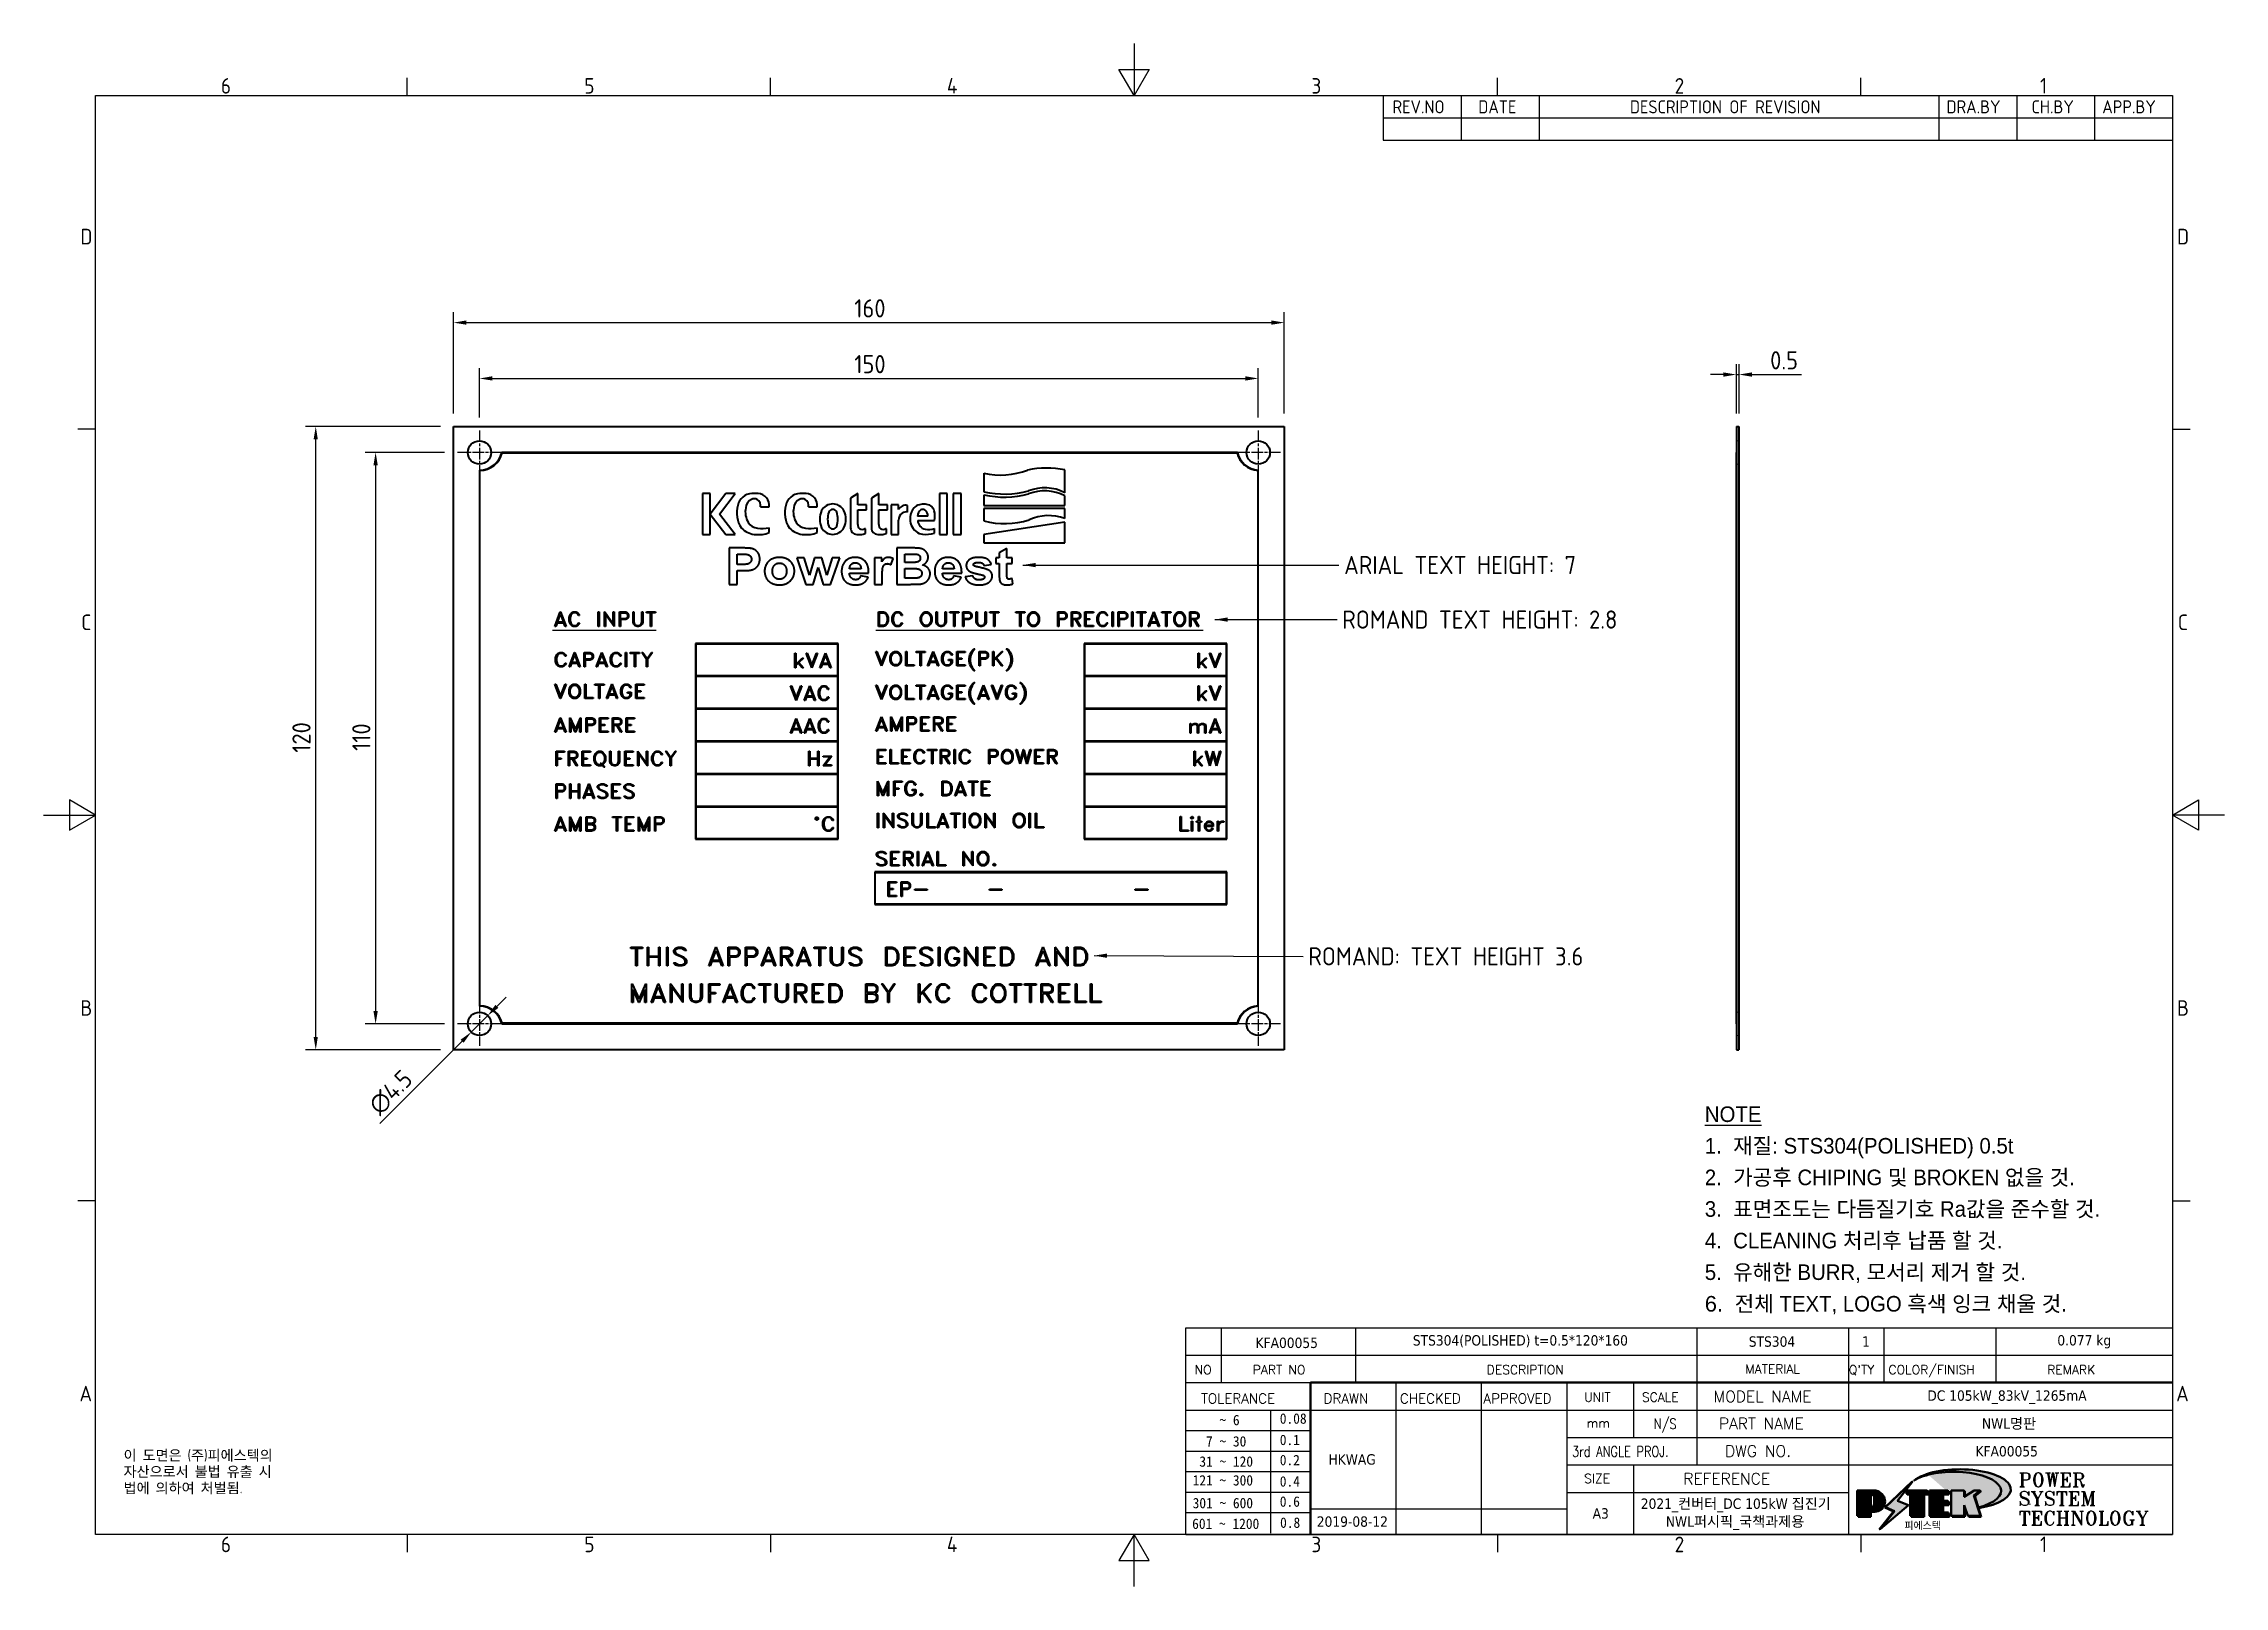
# Model space of a CAD drawing. Header units: millimetres. Extents: x 0 to 420, y 0 to 297.
import ezdxf
from ezdxf.enums import TextEntityAlignment as Align

# ---------------------------------------------------------------- set-up
doc = ezdxf.new("R2010")
doc.units = ezdxf.units.MM
doc.linetypes.add('CHAIN', pattern=[0.3543, 0.2362, -0.0295, 0.0591, -0.0295])
doc.linetypes.add('DASHED', pattern=[0.2067, 0.1654, -0.0413])
doc.layers.get('0').update_dxf_attribs({"color": 3, "lineweight": 25})
for name, color, linetype, lineweight in [('가려진 것(ISO)', 2, 'DASHED', 18), ('가려진 좁은 것(ISO)', 2, 'DASHED', 18), ('가시적인 것(ISO)', 3, 'Continuous', 40), ('경계(ISO)', 7, 'Continuous', 25), ('기호(ISO)', 5, 'Continuous', 25), ('스케치 형상(ISO)', 3, 'Continuous', 25), ('제목(ISO)', 5, 'Continuous', 50), ('중심 표식(ISO)', 1, 'Continuous', 25), ('치수(ISO)', 2, 'Continuous', 25), ('해치(ISO)', 7, 'Continuous', 18)]:
    doc.layers.add(name, color=color, linetype=linetype, lineweight=lineweight)
doc.styles.add('HAN_291', font='')
doc.styles.add('HAN_370', font='', dxfattribs={"width": 2})
doc.styles.add('ISO Proportiona M2B', font='isocp.shx')
doc.styles.add('ISO Proportional', font='arial.ttf')
doc.styles.add('RC_284', font='ROMANC.shx')
doc.styles.add('RC_287', font='ROMANC.shx')
doc.styles.add('RC_292', font='ROMANC.shx')
doc.styles.add('ROMANT_294', font='romant.shx')
doc.styles.add('문자 텍스트_M2B', font='isocp.shx')
doc.styles.add('문자 텍스트_PSTEK_POSCO', font='isocp.shx')
doc.styles.add('치수 텍스트_PSTEK_POSCO', font='isocp.shx')
doc.styles.add('텍스트 스타일198', font='tahoma.ttf')
doc.styles.add('텍스트 스타일333', font='ROMANC.shx', dxfattribs={"width": 0.8})
doc.styles.get('HAN_291').set_extended_font_data('GulimChe')
doc.styles.get('HAN_370').set_extended_font_data('GulimChe')
doc.dimstyles.new('치수_PSTEK_POSCO', dxfattribs={"dimtxt": 3.5, "dimasz": 2.5, "dimexe": 2, "dimexo": 2.5, "dimgap": 1, "dimtad": 1, "dimrnd": 1e-08, "dimdsep": 46, "dimtxsty": '치수 텍스트_PSTEK_POSCO', "dimcen": 0.09, "dimdle": 10, "dimclrd": 7, "dimclre": 7, "dimclrt": 2, "dimadec": 1, "dimazin": 2, "dimtfac": 1, "dimtmove": 0, "dimatfit": 3, "dimfxl": 0, "dimtolj": 1, "dimlwd": -1, "dimlwe": -1, "dimarcsym": 0})
doc.dimstyles.new('치수_PSTEK_POSCO$7', dxfattribs={"dimtxt": 3.5, "dimasz": 2.5, "dimexe": 2, "dimexo": 2.5, "dimgap": 1, "dimtad": 1, "dimrnd": 1e-08, "dimdsep": 46, "dimtxsty": '치수 텍스트_PSTEK_POSCO', "dimcen": 0.09, "dimdle": 10, "dimclrd": 7, "dimclre": 7, "dimclrt": 2, "dimadec": 1, "dimazin": 2, "dimtfac": 1, "dimtmove": 0, "dimatfit": 3, "dimfxl": 0, "dimtolj": 1, "dimlwd": -1, "dimlwe": -1, "dimarcsym": 0})

msp = doc.modelspace()

# ---------------------------------------------------------------- texts
at = {"layer": '기호(ISO)', "color": 2, "char_height": 3.5, "attachment_point": 4, "style": '치수 텍스트_PSTEK_POSCO'}
for s, insert, width in [('{\\fISOCP|b0|i0;\\H3.5000;ARIAL TEXT HEIGHT: 7}', (250.472, 196.617), 51.34028), ('{\\fISOCP|b0|i0;\\H3.5000;ROMAND TEXT HEIGHT: 2.8}', (250.111, 186.12), 60.6764), ('{\\fISOCP|b0|i0;\\H3.5000;ROMAND: TEXT HEIGHT 3.6}', (243.585, 121.289), 60.6764)]:
    msp.add_mtext(s, dxfattribs=dict(at, insert=insert, width=width))
at = {"layer": '기호(ISO)', "color": 7, "insert": (15.395, 26.228), "char_height": 2, "width": 51.24014, "attachment_point": 1, "line_spacing_factor": 0.944221, "style": '문자 텍스트_PSTEK_POSCO'}
msp.add_mtext('{이 도면은 (주)피에스텍의\\P자산으로서 불법 유출 시 \\P법에 의하여 처벌됨.}', dxfattribs=at)

# ---------------------------------------------------------------- blocks, each defined once
blk = doc.blocks.new('경계 Default Border')
at = {"layer": '경계(ISO)'}
for p, q in [((70, 287), (70, 290.4)), ((140, 287), (140, 290.4)), ((280, 287), (280, 290.4)), ((350, 287), (350, 290.4)), ((10, 222.75), (6.6, 222.75)), ((410, 222.75), (413.4, 222.75)), ((10, 74.25), (6.6, 74.25)), ((410, 74.25), (413.4, 74.25)), ((70, 10), (70, 6.6)), ((140, 10), (140, 6.6)), ((280, 10), (280, 6.6)), ((350, 10), (350, 6.6))]:
    blk.add_line(p, q, dxfattribs=at)
at = {"layer": '경계(ISO)', "flags": 128}
for points in [[(210, 297), (210, 287), (207.11, 292), (212.89, 292), (210, 287)], [(10, 10), (10, 287), (410, 287), (410, 10), (10, 10)], [(0, 148.5), (10, 148.5), (5, 151.39), (5, 145.61), (10, 148.5)], [(420, 148.5), (410, 148.5), (415, 151.39), (415, 145.61), (410, 148.5)], [(210, 0), (210, 10), (207.11, 5), (212.89, 5), (210, 10)]]:
    blk.add_lwpolyline(points, dxfattribs=at)
at = {"layer": '경계(ISO)', "color": 2, "char_height": 3, "attachment_point": 7, "style": '문자 텍스트_M2B'}
for s, insert in [('6', (34.14, 287.37)), ('5', (104.14, 287.37)), ('4', (173.97, 287.4)), ('3', (244.17, 287.37)), ('2', (314.13, 287.37)), ('1', (384.49, 287.4)), ('D', (7.08, 258.35)), ('D', (410.88, 258.35)), ('C', (7.24, 184.1)), ('C', (411.04, 184.1)), ('B', (7.08, 109.85)), ('B', (410.88, 109.85)), ('A', (6.91, 35.62)), ('A', (410.71, 35.62)), ('6', (34.14, 6.57)), ('5', (104.14, 6.57)), ('4', (173.97, 6.6)), ('3', (244.17, 6.57)), ('2', (314.13, 6.57)), ('1', (384.49, 6.6))]:
    blk.add_mtext(s, dxfattribs=dict(at, insert=insert))
blk = doc.blocks.new('제목 블록 PSTEK')
for color, points in [(252, [(317.22, 17.06), (322.03, 21.63), (322.28, 21.94), (317.05, 16.98), (318.75, 16.19), (316, 12.72), (316.34, 13), (318.92, 16.27)]), (5, [(321.62, 17.42), (319.53, 18.25), (322.45, 22.02), (317.22, 17.06), (318.92, 16.27), (316.17, 12.8)]), (1, [(324.48, 19.61), (325.24, 19.61), (325.24, 20.26), (321.23, 20.26), (321.23, 19.61), (321.98, 19.61), (321.98, 15.34), (324.48, 15.34)]), (252, [(321.98, 19.61), (321.4, 19.61), (321.4, 19.46), (321.98, 19.46)]), (252, [(324.66, 19.46), (325.42, 19.46), (325.42, 20.11), (325.24, 20.11), (325.24, 19.61), (324.48, 19.61), (324.48, 15.34), (322.16, 15.34), (322.16, 15.19), (324.66, 15.19)]), (1, [(329.23, 20.26), (325.66, 20.26), (325.66, 15.34), (329.36, 15.34), (329.36, 15.99), (328.11, 15.99), (328.11, 17.56), (329.23, 17.56), (329.23, 18.26), (328.11, 18.26), (328.11, 19.61), (329.23, 19.61)]), (252, [(328.29, 19.46), (329.41, 19.46), (329.41, 20.11), (329.23, 20.11), (329.23, 19.61), (328.11, 19.61), (328.11, 18.26), (328.29, 18.26)]), (252, [(328.29, 17.42), (329.41, 17.42), (329.41, 18.11), (329.23, 18.11), (329.23, 17.56), (328.11, 17.56), (328.11, 15.99), (328.29, 15.99)]), (1, [(332.33, 20.26), (329.86, 20.26), (329.86, 15.34), (332.33, 15.34), (332.33, 17.43), (333.07, 15.34), (335.49, 15.34), (334.25, 19.31), (335.44, 20.26), (334.31, 20.26), (332.33, 19)]), (252, [(332.51, 16.93), (332.33, 17.43), (332.33, 15.34), (330.04, 15.34), (330.04, 15.19), (332.51, 15.19)]), (252, [(332.51, 20.11), (332.33, 20.11), (332.33, 19), (332.51, 19.11)]), (252, [(335.62, 20.11), (335.25, 20.11), (334.25, 19.31), (335.49, 15.34), (333.2, 15.34), (333.25, 15.19), (335.66, 15.19), (334.43, 19.16)]), (252, [(329.54, 15.85), (329.36, 15.85), (329.36, 15.34), (325.83, 15.34), (325.83, 15.19), (329.54, 15.19)])]:
    blk.add_hatch(color=color).paths.add_polyline_path(points)
h = blk.add_hatch(color=1)
edge = h.paths.add_edge_path(flags=0)
edge.add_line((314.22, 19.61), (314.22, 17))
edge.add_line((314.22, 17), (314.35, 17))
edge.add_arc((314.35, 17.65), 0.651, 270, 360)
edge.add_line((315, 17.65), (315, 18.96))
edge.add_arc((314.35, 18.96), 0.651, 0, 90)
edge.add_line((314.35, 19.61), (314.22, 19.61))
edge = h.paths.add_edge_path()
edge.add_arc((314.98, 18.29), 1.97, 270, 450)
edge.add_line((314.98, 20.26), (311.77, 20.26))
edge.add_line((311.77, 20.26), (311.77, 15.34))
edge.add_line((311.77, 15.34), (314.22, 15.34))
edge.add_line((314.22, 15.34), (314.22, 16.32))
edge.add_line((314.22, 16.32), (314.98, 16.32))
h = blk.add_hatch(color=252)
edge = h.paths.add_edge_path()
edge.add_arc((314.98, 18.29), 1.97, 270, 406.8279)
edge.add_arc((315.16, 18.14), 1.97, -90, 53.561, ccw=False)
edge.add_line((315.16, 16.17), (314.4, 16.17))
edge.add_line((314.4, 16.17), (314.4, 15.19))
edge.add_line((314.4, 15.19), (311.94, 15.19))
edge.add_line((311.94, 15.19), (311.94, 15.34))
edge.add_line((311.94, 15.34), (314.22, 15.34))
edge.add_line((314.22, 15.34), (314.22, 16.32))
edge.add_line((314.22, 16.32), (314.98, 16.32))
h = blk.add_hatch(color=252)
edge = h.paths.add_edge_path()
edge.add_line((314.4, 19.46), (314.53, 19.46))
edge.add_arc((314.53, 18.81), 0.651, 60.4189, 90, ccw=False)
edge.add_arc((314.35, 18.96), 0.651, 39.9699, 90)
edge.add_line((314.35, 19.61), (314.22, 19.61))
edge.add_line((314.22, 19.61), (314.22, 17))
edge.add_line((314.22, 17), (314.35, 17))
edge.add_arc((314.35, 17.65), 0.651, 270, 274.6931)
edge.add_line((314.4, 17), (314.4, 19.46))
at = {"layer": '해치(ISO)', "true_color": 0x27d1fc}
h = blk.add_hatch(color=140, dxfattribs=at)
edge = h.paths.add_edge_path()
edge.add_ellipse((330.37, 20.16), major_axis=(9.1, 0), ratio=0.40699, start_angle=301.3098, end_angle=507.7437)
edge.add_ellipse((331.53, 20.46), major_axis=(-9.82, 0), ratio=0.39426, start_angle=111.5121, end_angle=334.4703, ccw=False)
edge.add_line((335.14, 16.86), (335.1, 16.99))
at = {"color": 180}
for p, q in [((182.48, 11.79), (182.48, 51.57)), ((182.48, 51.57), (372.48, 51.57)), ((189.27, 51.57), (189.27, 41.01)), ((215.22, 41.01), (215.22, 51.57)), ((280.88, 51.57), (280.88, 41.01)), ((310.09, 51.57), (310.09, 41.01)), ((316.9, 51.57), (316.9, 41.01)), ((338.46, 51.57), (338.46, 41.01)), ((372.48, 51.57), (372.48, 11.79)), ((182.48, 46.29), (372.48, 46.29)), ((182.48, 41.01), (206.45, 41.01)), ((222.94, 11.79), (222.94, 41.01)), ((239.43, 11.79), (239.43, 41.01)), ((255.92, 11.79), (255.92, 41.01)), ((268.69, 41.01), (268.69, 30.45)), ((280.88, 41.01), (280.88, 25.17)), ((310.09, 41.01), (310.09, 11.79)), ((182.48, 35.73), (206.45, 35.73)), ((198.86, 12.03), (198.86, 35.73)), ((206.45, 35.73), (372.48, 35.73)), ((182.48, 31.78), (206.45, 31.78)), ((255.92, 30.45), (372.48, 30.45)), ((182.48, 27.83), (206.45, 27.83)), ((182.48, 23.88), (206.45, 23.88)), ((255.92, 25.17), (372.48, 25.17)), ((268.69, 25.17), (268.69, 11.79)), ((182.48, 19.93), (206.45, 19.93)), ((255.92, 19.89), (310.09, 19.89)), ((182.48, 15.98), (206.45, 15.98)), ((206.45, 16.74), (255.92, 16.74)), ((182.48, 11.79), (372.48, 11.79))]:
    blk.add_line(p, q, dxfattribs=at)
at = {"color": 7, "lineweight": 50}
for p, q in [((206.45, 11.79), (206.45, 41.01)), ((206.45, 41.01), (372.48, 41.01))]:
    blk.add_line(p, q, dxfattribs=at)
at = {"color": 7}
for p, q in [((322.28, 21.94), (317.05, 16.98)), ((322.45, 22.02), (317.22, 17.06)), ((317.22, 17.06), (322.03, 21.63)), ((319.53, 18.25), (322.45, 22.02)), ((322.03, 21.63), (322.28, 21.94)), ((314.98, 20.26), (311.77, 20.26)), ((311.77, 20.26), (311.77, 15.34)), ((314.98, 20.26), (311.77, 20.26)), ((311.77, 20.26), (311.77, 15.34)), ((314.22, 17), (314.22, 19.61)), ((314.22, 19.61), (314.35, 19.61)), ((314.35, 19.61), (314.22, 19.61)), ((314.22, 19.61), (314.22, 17)), ((314.22, 17), (314.22, 19.61)), ((314.22, 19.61), (314.35, 19.61)), ((314.35, 17), (314.22, 17)), ((314.22, 17), (314.35, 17)), ((314.35, 17), (314.22, 17)), ((314.4, 19.46), (314.53, 19.46)), ((314.4, 17), (314.4, 19.46)), ((315, 18.96), (315, 17.65)), ((315, 18.96), (315, 17.65)), ((316.17, 12.8), (321.62, 17.42)), ((317.05, 16.98), (318.75, 16.19)), ((318.92, 16.27), (317.22, 17.06)), ((317.22, 17.06), (318.92, 16.27)), ((321.62, 17.42), (319.53, 18.25)), ((325.24, 20.26), (321.23, 20.26)), ((321.23, 20.26), (321.23, 19.61)), ((325.24, 20.26), (321.23, 20.26)), ((321.23, 20.26), (321.23, 19.61)), ((321.23, 19.61), (321.98, 19.61)), ((321.23, 19.61), (321.98, 19.61)), ((321.4, 19.61), (321.4, 19.46)), ((321.98, 19.61), (321.4, 19.61)), ((321.4, 19.46), (321.98, 19.46)), ((321.98, 19.61), (321.98, 15.34)), ((321.98, 19.46), (321.98, 19.61)), ((321.98, 19.61), (321.98, 15.34)), ((324.48, 19.61), (325.24, 19.61)), ((324.48, 15.34), (324.48, 19.61)), ((325.24, 19.61), (324.48, 19.61)), ((324.48, 19.61), (324.48, 15.34)), ((324.48, 19.61), (325.24, 19.61)), ((324.48, 15.34), (324.48, 19.61)), ((324.66, 19.46), (325.42, 19.46)), ((324.66, 15.19), (324.66, 19.46)), ((325.24, 19.61), (325.24, 20.26)), ((325.24, 19.61), (325.24, 20.26)), ((325.42, 20.11), (325.24, 20.11)), ((325.24, 20.11), (325.24, 19.61)), ((325.42, 19.46), (325.42, 20.11)), ((329.23, 20.26), (325.66, 20.26)), ((325.66, 20.26), (325.66, 15.34)), ((325.66, 20.26), (325.66, 15.34)), ((329.23, 20.26), (325.66, 20.26)), ((328.11, 18.26), (328.11, 19.61)), ((328.11, 19.61), (329.23, 19.61)), ((329.23, 19.61), (328.11, 19.61)), ((328.11, 19.61), (328.11, 18.26)), ((328.11, 18.26), (328.11, 19.61)), ((328.11, 19.61), (329.23, 19.61)), ((329.23, 18.26), (328.11, 18.26)), ((328.11, 18.26), (328.29, 18.26)), ((329.23, 18.26), (328.11, 18.26)), ((328.11, 17.56), (329.23, 17.56)), ((328.11, 15.99), (328.11, 17.56)), ((329.23, 17.56), (328.11, 17.56)), ((328.11, 17.56), (328.11, 15.99)), ((328.11, 17.56), (329.23, 17.56)), ((328.11, 15.99), (328.11, 17.56)), ((328.29, 18.26), (328.29, 19.46)), ((328.29, 19.46), (329.41, 19.46)), ((328.29, 15.99), (328.29, 17.42)), ((328.29, 17.42), (329.41, 17.42)), ((329.23, 19.61), (329.23, 20.26)), ((329.23, 19.61), (329.23, 20.26)), ((329.41, 20.11), (329.23, 20.11)), ((329.23, 20.11), (329.23, 19.61)), ((329.23, 17.56), (329.23, 18.26)), ((329.23, 17.56), (329.23, 18.26)), ((329.41, 18.11), (329.23, 18.11)), ((329.23, 18.11), (329.23, 17.56)), ((329.41, 19.46), (329.41, 20.11)), ((329.41, 17.42), (329.41, 18.11)), ((332.33, 20.26), (329.86, 20.26)), ((329.86, 20.26), (329.86, 15.34)), ((329.86, 20.26), (329.86, 15.34)), ((332.33, 20.26), (329.86, 20.26)), ((334.31, 20.26), (332.33, 19)), ((332.33, 19), (332.33, 20.26)), ((334.31, 20.26), (332.33, 19)), ((332.33, 19), (332.33, 20.26)), ((332.51, 20.11), (332.33, 20.11)), ((332.33, 20.11), (332.33, 19)), ((332.33, 19), (332.51, 19.11)), ((332.33, 17.43), (333.07, 15.34)), ((332.33, 15.34), (332.33, 17.43)), ((332.51, 16.93), (332.33, 17.43)), ((332.33, 17.43), (332.33, 15.34)), ((332.33, 17.43), (333.07, 15.34)), ((332.33, 15.34), (332.33, 17.43)), ((332.51, 19.11), (332.51, 20.11)), ((332.51, 15.19), (332.51, 16.93)), ((334.25, 19.31), (335.44, 20.26)), ((334.25, 19.31), (335.44, 20.26)), ((335.25, 20.11), (334.25, 19.31)), ((335.49, 15.34), (334.25, 19.31)), ((334.25, 19.31), (335.49, 15.34)), ((335.49, 15.34), (334.25, 19.31)), ((335.44, 20.26), (334.31, 20.26)), ((335.44, 20.26), (334.31, 20.26)), ((334.43, 19.16), (335.62, 20.11)), ((335.66, 15.19), (334.43, 19.16)), ((335.62, 20.11), (335.25, 20.11)), ((345.04, 17.5), (344.99, 17.69)), ((311.77, 15.34), (314.22, 15.34)), ((311.77, 15.34), (314.22, 15.34)), ((314.22, 15.34), (311.94, 15.34)), ((311.94, 15.34), (311.94, 15.19)), ((311.94, 15.19), (314.4, 15.19)), ((314.22, 16.32), (314.98, 16.32)), ((314.22, 15.34), (314.22, 16.32)), ((314.98, 16.32), (314.22, 16.32)), ((314.22, 16.32), (314.22, 15.34)), ((314.22, 16.32), (314.98, 16.32)), ((314.22, 15.34), (314.22, 16.32)), ((314.4, 16.17), (315.16, 16.17)), ((314.4, 15.19), (314.4, 16.17)), ((318.75, 16.19), (316, 12.72)), ((316, 12.72), (316.34, 13)), ((318.92, 16.27), (316.17, 12.8)), ((316.34, 13), (318.92, 16.27)), ((321.98, 15.34), (324.48, 15.34)), ((321.98, 15.34), (324.48, 15.34)), ((324.48, 15.34), (322.16, 15.34)), ((322.16, 15.34), (322.16, 15.19)), ((322.16, 15.19), (324.66, 15.19)), ((325.66, 15.34), (329.36, 15.34)), ((325.66, 15.34), (329.36, 15.34)), ((329.36, 15.34), (325.83, 15.34)), ((325.83, 15.34), (325.83, 15.19)), ((325.83, 15.19), (329.54, 15.19)), ((329.36, 15.99), (328.11, 15.99)), ((328.11, 15.99), (328.29, 15.99)), ((329.36, 15.99), (328.11, 15.99)), ((329.36, 15.34), (329.36, 15.99)), ((329.36, 15.34), (329.36, 15.99)), ((329.54, 15.85), (329.36, 15.85)), ((329.36, 15.85), (329.36, 15.34)), ((329.54, 15.19), (329.54, 15.85)), ((329.86, 15.34), (332.33, 15.34)), ((329.86, 15.34), (332.33, 15.34)), ((332.33, 15.34), (330.04, 15.34)), ((330.04, 15.34), (330.04, 15.19)), ((330.04, 15.19), (332.51, 15.19)), ((333.07, 15.34), (335.49, 15.34)), ((333.07, 15.34), (335.49, 15.34)), ((335.49, 15.34), (333.2, 15.34)), ((333.2, 15.34), (333.25, 15.19)), ((333.25, 15.19), (335.66, 15.19))]:
    blk.add_line(p, q, dxfattribs=at)
at = {"color": 5}
for p, q in [((322.45, 22.02), (317.22, 17.06)), ((319.53, 18.25), (322.45, 22.02)), ((316.17, 12.8), (321.62, 17.42)), ((317.22, 17.06), (318.92, 16.27)), ((321.62, 17.42), (319.53, 18.25)), ((318.92, 16.27), (316.17, 12.8))]:
    blk.add_line(p, q, dxfattribs=at)
at = {"color": 1}
for p, q in [((314.98, 20.26), (311.77, 20.26)), ((311.77, 20.26), (311.77, 15.34)), ((314.22, 17), (314.22, 19.61)), ((314.22, 19.61), (314.35, 19.61)), ((314.35, 17), (314.22, 17)), ((315, 18.96), (315, 17.65)), ((325.24, 20.26), (321.23, 20.26)), ((321.23, 20.26), (321.23, 19.61)), ((321.23, 19.61), (321.98, 19.61)), ((321.98, 19.61), (321.98, 15.34)), ((324.48, 19.61), (325.24, 19.61)), ((324.48, 15.34), (324.48, 19.61)), ((325.24, 19.61), (325.24, 20.26)), ((329.23, 20.26), (325.66, 20.26)), ((325.66, 20.26), (325.66, 15.34)), ((328.11, 18.26), (328.11, 19.61)), ((328.11, 19.61), (329.23, 19.61)), ((329.23, 18.26), (328.11, 18.26)), ((328.11, 17.56), (329.23, 17.56)), ((328.11, 15.99), (328.11, 17.56)), ((329.23, 19.61), (329.23, 20.26)), ((329.23, 17.56), (329.23, 18.26)), ((332.33, 20.26), (329.86, 20.26)), ((329.86, 20.26), (329.86, 15.34)), ((334.31, 20.26), (332.33, 19)), ((332.33, 19), (332.33, 20.26)), ((332.33, 17.43), (333.07, 15.34)), ((332.33, 15.34), (332.33, 17.43)), ((334.25, 19.31), (335.44, 20.26)), ((335.49, 15.34), (334.25, 19.31)), ((335.44, 20.26), (334.31, 20.26)), ((311.77, 15.34), (314.22, 15.34)), ((314.22, 16.32), (314.98, 16.32)), ((314.22, 15.34), (314.22, 16.32)), ((321.98, 15.34), (324.48, 15.34)), ((325.66, 15.34), (329.36, 15.34)), ((329.36, 15.99), (328.11, 15.99)), ((329.36, 15.34), (329.36, 15.99)), ((329.86, 15.34), (332.33, 15.34)), ((333.07, 15.34), (335.49, 15.34))]:
    blk.add_line(p, q, dxfattribs=at)
at = {"color": 7}
for centre, radius, start, end in [((314.35, 18.96), 0.651, 0, 90), ((314.35, 18.96), 0.651, 39.9699, 90), ((314.35, 18.96), 0.651, 0, 90), ((314.35, 17.65), 0.651, 270, 0), ((314.35, 17.65), 0.651, 270, 0), ((314.35, 17.65), 0.651, 270, 274.6931), ((314.53, 18.81), 0.651, 60.4189, 90), ((314.98, 18.29), 1.97, 270, 90), ((314.98, 18.29), 1.97, 270, 90), ((314.98, 18.29), 1.97, 270, 46.8279), ((315.16, 18.14), 1.97, 270, 53.561)]:
    blk.add_arc(centre, radius, start, end, dxfattribs=at)
at = {"color": 1}
for centre, radius, start, end in [((314.35, 18.96), 0.651, 0, 90), ((314.35, 17.65), 0.651, 270, 0), ((314.98, 18.29), 1.97, 270, 90)]:
    blk.add_arc(centre, radius, start, end, dxfattribs=at)
at = {"layer": '제목(ISO)', "lineweight": 18}
blk.add_line((182.48, 35.73), (182.48, 11.79), dxfattribs=at)
at = {"layer": '제목(ISO)'}
for p, q in [((322.28, 21.94), (317.05, 16.98)), ((322.45, 22.02), (317.22, 17.06)), ((317.22, 17.06), (322.03, 21.63)), ((319.53, 18.25), (322.45, 22.02)), ((322.03, 21.63), (322.28, 21.94)), ((314.98, 20.26), (311.77, 20.26)), ((311.77, 20.26), (311.77, 15.34)), ((314.22, 17), (314.22, 19.61)), ((314.22, 19.61), (314.35, 19.61)), ((314.35, 19.61), (314.22, 19.61)), ((314.22, 19.61), (314.22, 17)), ((314.35, 17), (314.22, 17)), ((314.22, 17), (314.35, 17)), ((314.4, 19.46), (314.53, 19.46)), ((314.4, 17), (314.4, 19.46)), ((315, 18.96), (315, 17.65)), ((316.17, 12.8), (321.62, 17.42)), ((317.05, 16.98), (318.75, 16.19)), ((317.22, 17.06), (318.92, 16.27)), ((318.92, 16.27), (317.22, 17.06)), ((321.62, 17.42), (319.53, 18.25)), ((325.24, 20.26), (321.23, 20.26)), ((321.23, 20.26), (321.23, 19.61)), ((321.23, 19.61), (321.98, 19.61)), ((321.98, 19.61), (321.4, 19.61)), ((321.4, 19.61), (321.4, 19.46)), ((321.4, 19.46), (321.98, 19.46)), ((321.98, 19.61), (321.98, 15.34)), ((321.98, 19.46), (321.98, 19.61)), ((324.48, 19.61), (325.24, 19.61)), ((324.48, 15.34), (324.48, 19.61)), ((325.24, 19.61), (324.48, 19.61)), ((324.48, 19.61), (324.48, 15.34)), ((324.66, 19.46), (325.42, 19.46)), ((324.66, 15.19), (324.66, 19.46)), ((325.24, 19.61), (325.24, 20.26)), ((325.42, 20.11), (325.24, 20.11)), ((325.24, 20.11), (325.24, 19.61)), ((325.42, 19.46), (325.42, 20.11)), ((329.23, 20.26), (325.66, 20.26)), ((325.66, 20.26), (325.66, 15.34)), ((328.11, 18.26), (328.11, 19.61)), ((328.11, 19.61), (329.23, 19.61)), ((329.23, 19.61), (328.11, 19.61)), ((328.11, 19.61), (328.11, 18.26)), ((329.23, 18.26), (328.11, 18.26)), ((328.11, 18.26), (328.29, 18.26)), ((328.11, 15.99), (328.11, 17.56)), ((328.11, 17.56), (329.23, 17.56)), ((329.23, 17.56), (328.11, 17.56)), ((328.11, 17.56), (328.11, 15.99)), ((328.29, 19.46), (329.41, 19.46)), ((328.29, 18.26), (328.29, 19.46)), ((328.29, 17.42), (329.41, 17.42)), ((328.29, 15.99), (328.29, 17.42)), ((329.23, 19.61), (329.23, 20.26)), ((329.41, 20.11), (329.23, 20.11)), ((329.23, 20.11), (329.23, 19.61)), ((329.23, 17.56), (329.23, 18.26)), ((329.41, 18.11), (329.23, 18.11)), ((329.23, 18.11), (329.23, 17.56)), ((329.41, 19.46), (329.41, 20.11)), ((329.41, 17.42), (329.41, 18.11)), ((332.33, 20.26), (329.86, 20.26)), ((329.86, 20.26), (329.86, 15.34)), ((334.31, 20.26), (332.33, 19)), ((332.33, 19), (332.33, 20.26)), ((332.51, 20.11), (332.33, 20.11)), ((332.33, 20.11), (332.33, 19)), ((332.33, 19), (332.51, 19.11)), ((332.33, 15.34), (332.33, 17.43)), ((332.33, 17.43), (333.07, 15.34)), ((332.51, 16.93), (332.33, 17.43)), ((332.33, 17.43), (332.33, 15.34)), ((332.51, 19.11), (332.51, 20.11)), ((332.51, 15.19), (332.51, 16.93)), ((334.25, 19.31), (335.44, 20.26)), ((335.25, 20.11), (334.25, 19.31)), ((335.49, 15.34), (334.25, 19.31)), ((334.25, 19.31), (335.49, 15.34)), ((335.44, 20.26), (334.31, 20.26)), ((334.43, 19.16), (335.62, 20.11)), ((335.66, 15.19), (334.43, 19.16)), ((335.62, 20.11), (335.25, 20.11)), ((311.77, 15.34), (314.22, 15.34)), ((314.22, 15.34), (311.94, 15.34)), ((311.94, 15.34), (311.94, 15.19)), ((311.94, 15.19), (314.4, 15.19)), ((314.22, 15.34), (314.22, 16.32)), ((314.22, 16.32), (314.98, 16.32)), ((314.98, 16.32), (314.22, 16.32)), ((314.22, 16.32), (314.22, 15.34)), ((314.4, 15.19), (314.4, 16.17)), ((314.4, 16.17), (315.16, 16.17)), ((318.75, 16.19), (316, 12.72)), ((316, 12.72), (316.34, 13)), ((318.92, 16.27), (316.17, 12.8)), ((316.34, 13), (318.92, 16.27)), ((321.98, 15.34), (324.48, 15.34)), ((324.48, 15.34), (322.16, 15.34)), ((322.16, 15.34), (322.16, 15.19)), ((322.16, 15.19), (324.66, 15.19)), ((325.66, 15.34), (329.36, 15.34)), ((329.36, 15.34), (325.83, 15.34)), ((325.83, 15.34), (325.83, 15.19)), ((325.83, 15.19), (329.54, 15.19)), ((329.36, 15.99), (328.11, 15.99)), ((328.11, 15.99), (328.29, 15.99)), ((329.36, 15.34), (329.36, 15.99)), ((329.54, 15.85), (329.36, 15.85)), ((329.36, 15.85), (329.36, 15.34)), ((329.54, 15.19), (329.54, 15.85)), ((329.86, 15.34), (332.33, 15.34)), ((332.33, 15.34), (330.04, 15.34)), ((330.04, 15.34), (330.04, 15.19)), ((330.04, 15.19), (332.51, 15.19)), ((333.07, 15.34), (335.49, 15.34)), ((335.49, 15.34), (333.2, 15.34)), ((333.2, 15.34), (333.25, 15.19)), ((333.25, 15.19), (335.66, 15.19))]:
    blk.add_line(p, q, dxfattribs=at)
at = {"layer": '제목(ISO)', "color": 4}
blk.add_line((335.14, 16.86), (335.1, 16.99), dxfattribs=at)
at = {"layer": '제목(ISO)'}
for centre, radius, start, end in [((314.35, 18.96), 0.651, 0, 90), ((314.35, 18.96), 0.651, 39.9699, 90), ((314.35, 17.65), 0.651, 270, 0), ((314.35, 17.65), 0.651, 270, 274.6931), ((314.53, 18.81), 0.651, 60.4189, 90), ((314.98, 18.29), 1.97, 46.8279, 90), ((314.98, 18.29), 1.97, 270, 46.8279), ((314.98, 18.29), 1.97, 270, 46.8279), ((315.16, 18.14), 1.97, 270, 53.561)]:
    blk.add_arc(centre, radius, start, end, dxfattribs=at)
at = {"layer": '제목(ISO)', "color": 4}
for centre, major_axis, ratio, start_param, end_param in [((331.53, 20.46), (9.82, 0), 0.39426, 5.087845, 8.9792), ((330.37, 20.16), (9.1, 0), 0.40699, 5.258849, 8.861799)]:
    blk.add_ellipse(centre, major_axis=major_axis, ratio=ratio, start_param=start_param, end_param=end_param, dxfattribs=at)
at = {"color": 2}
for s, height, style, p in [('NO', 1.742, 'RC_284', (184.14, 42.62)), ('PART NO', 1.742, 'RC_284', (195.34, 42.62)), ('DESCRIPTION', 1.7424, 'RC_284', (240.4, 42.62)), ("Q'TY", 1.742, 'RC_284', (310.14, 42.62)), ('COLOR/FINISH', 1.7424, 'RC_284', (317.77, 42.62)), ('REMARK', 1.742, 'RC_284', (348.35, 42.62)), (' TOLERANCE', 1.9, 'RC_287', (184.09, 37.01)), ('DRAWN', 1.9, 'RC_287', (208.98, 37.01)), ('CHECKED', 1.9, 'RC_287', (223.69, 37.01)), ('APPROVED', 1.9, 'RC_287', (239.78, 37.01)), ('UNIT', 1.742, 'RC_284', (259.17, 37.34)), ('SCALE', 1.742, 'RC_284', (270.29, 37.34)), ('MODEL NAME', 2.178, 'RC_292', (284.1, 37.25)), ('    ~ 6', 2, 'HAN_291', (183.77, 32.82)), ('0.08', 2, 'HAN_291', (200.55, 33.1)), ('PART NAME', 2.178, 'RC_292', (285.14, 32.03)), ('  7 ~ 30', 2, 'HAN_291', (183.77, 28.71)), ('0.1', 2, 'HAN_291', (200.55, 28.99)), ('mm', 1.742, 'RC_284', (259.65, 32.35)), (' 31 ~ 120', 2, 'HAN_291', (183.77, 24.83)), ('0.2', 2, 'HAN_291', (200.55, 25.11)), (' DWG NO.', 2.178, 'RC_292', (284.81, 26.75)), ('121 ~ 300', 2, 'HAN_291', (183.77, 21.21)), ('0.4', 2, 'HAN_291', (200.55, 21)), ('SIZE', 1.742, 'RC_284', (259.17, 21.69)), ('REFERENCE', 2.178, 'RC_292', (278.27, 21.43)), ('301 ~ 600', 2, 'HAN_291', (183.77, 16.83)), ('0.6', 2, 'HAN_291', (200.55, 17.12)), ('601 ~ 1200', 2, 'HAN_291', (183.68, 12.85)), ('0.8', 2, 'HAN_291', (200.61, 13.06))]:
    blk.add_text(s, height=height, dxfattribs=dict(at, style=style)).set_placement(p)
at = {"color": 2, "style": 'RC_284'}
blk.add_text('MATERIAL', height=1.742, dxfattribs=at).set_placement((295.48, 43.65), align=Align.MIDDLE_CENTER)
at = {"color": 7, "style": '텍스트 스타일333', "width": 0.8}
blk.add_text('N/S', height=2, dxfattribs=at).set_placement((274.78, 33.09), align=Align.MIDDLE_CENTER)
at = {"color": 2, "style": '텍스트 스타일333', "width": 0.8}
blk.add_text('3rd ANGLE PROJ.', height=2, dxfattribs=at).set_placement((256.84, 26.76))
at = {"color": 7, "style": 'ROMANT_294'}
for s, p in [('POWER', (342.83, 20.97)), ('SYSTEM', (342.83, 17.33)), ('TECHNOLOGY', (342.83, 13.57))]:
    blk.add_text(s, height=2.7, dxfattribs=at).set_placement(p)
at = {"color": 7, "insert": (320.85, 14.21), "char_height": 1.4, "attachment_point": 1, "line_spacing_factor": 0.332, "style": 'HAN_370'}
blk.add_mtext('\\fHY견고딕|b0|i0;\\H1.4000;피에스텍', dxfattribs=at)
at = {"layer": '제목(ISO)', "color": 7, "style": '텍스트 스타일198'}
for tag, p in [('설명_001', (226.18, 48.15)), ('질량\\P3;_001', (350.3, 48.16)), ('부품_번호_001', (195.88, 47.68)), ('재질_001', (290.88, 47.93)), ("3._Q'TY_001", (312.71, 47.92)), ('1._MODEL_NAME_001', (325.27, 37.52)), ('제목_001', (335.78, 32.15)), ('설계자_001', (209.94, 25.23)), ('부품_번호_001', (334.54, 26.81)), ('시트_크기_001', (260.81, 14.84)), ('프로젝트_001', (270.08, 16.71)), ('작성_날짜_001', (207.68, 13.27)), ('프로젝트_002', (274.9, 13.28))]:
    blk.add_attdef(tag, p, '', height=2, dxfattribs=at)
for tag, p in [('4._COLOR', (327.68, 48.93)), ('점검자', (231.18, 26.23)), ('엔지니어링_승인자', (247.67, 26.23)), ('점검_날짜', (231.18, 14.27)), ('엔지니어링_승인_날짜', (247.67, 14.27))]:
    blk.add_attdef(tag, text='', height=2, dxfattribs=at).set_placement(p, align=Align.MIDDLE_CENTER)
blk = doc.blocks.new('리비전 내역')
at = {"layer": '기호(ISO)'}
for p, q in [((258, 287), (410, 287)), ((258, 287), (258, 282.72)), ((273, 287), (273, 282.72)), ((288, 287), (288, 282.72)), ((365, 287), (365, 282.72)), ((380, 287), (380, 282.72)), ((395, 287), (395, 282.72)), ((410, 287), (410, 282.72)), ((258, 282.72), (410, 282.72)), ((258, 282.72), (258, 278.44)), ((273, 282.72), (273, 278.44)), ((288, 282.72), (288, 278.44)), ((365, 282.72), (365, 278.44)), ((380, 282.72), (380, 278.44)), ((395, 282.72), (395, 278.44)), ((410, 282.72), (410, 278.44)), ((258, 278.44), (410, 278.44))]:
    blk.add_line(p, q, dxfattribs=at)
at = {"layer": '기호(ISO)', "color": 2, "char_height": 2.5, "attachment_point": 7, "style": 'ISO Proportiona M2B'}
for s, insert in [('REV.NO', (259.79, 283.58)), ('DATE', (276.31, 283.58)), ('DESCRIPTION OF REVISION', (305.51, 283.58)), ('DRA.BY', (366.48, 283.58)), ('CH.BY', (382.86, 283.58)), ('APP.BY', (396.48, 283.58))]:
    blk.add_mtext(s, dxfattribs=dict(at, insert=insert))
blk = doc.blocks.new('*D22')
at = {"layer": 'Defpoints', "color": 0, "transparency": 16777216}
for p in [(79.69, 218.29), (63.94, 108.29), (79.69, 108.29)]:
    blk.add_point(p, dxfattribs=at)
at = {"layer": '치수(ISO)', "color": 7, "transparency": 16777216}
for p, q in [((77.19, 218.29), (61.94, 218.29)), ((63.94, 215.79), (63.94, 110.79)), ((77.19, 108.29), (61.94, 108.29))]:
    blk.add_line(p, q, dxfattribs=at)
for points in [[(63.52, 215.79), (64.36, 215.79), (63.94, 218.29)], [(63.52, 110.79), (64.36, 110.79), (63.94, 108.29)]]:
    blk.add_solid(points, dxfattribs=at)
at = {"layer": '치수(ISO)', "color": 2, "transparency": 16777216, "insert": (61.19, 160.84), "char_height": 3.5, "attachment_point": 4, "rotation": 90, "style": '치수 텍스트_PSTEK_POSCO'}
blk.add_mtext('\\A1;110', dxfattribs=at)
blk = doc.blocks.new('*D23')
at = {"layer": 'Defpoints', "color": 0, "transparency": 16777216}
for p in [(52.41, 223.29), (78.94, 223.29), (78.94, 103.29)]:
    blk.add_point(p, dxfattribs=at)
at = {"layer": '치수(ISO)', "color": 7, "transparency": 16777216}
for p, q in [((76.44, 223.29), (50.41, 223.29)), ((52.41, 105.79), (52.41, 220.79)), ((76.44, 103.29), (50.41, 103.29))]:
    blk.add_line(p, q, dxfattribs=at)
for points in [[(51.99, 220.79), (52.82, 220.79), (52.41, 223.29)], [(51.99, 105.79), (52.82, 105.79), (52.41, 103.29)]]:
    blk.add_solid(points, dxfattribs=at)
at = {"layer": '치수(ISO)', "color": 2, "transparency": 16777216, "insert": (49.66, 160.49), "char_height": 3.5, "attachment_point": 4, "rotation": 90, "style": '치수 텍스트_PSTEK_POSCO'}
blk.add_mtext('\\A1;120', dxfattribs=at)
blk = doc.blocks.new('*D24')
at = {"layer": 'Defpoints', "color": 0, "transparency": 16777216}
for p in [(233.94, 232.54), (83.94, 222.54), (233.94, 222.54)]:
    blk.add_point(p, dxfattribs=at)
at = {"layer": '치수(ISO)', "color": 7, "transparency": 16777216}
for p, q in [((83.94, 225.04), (83.94, 234.54)), ((86.44, 232.54), (231.44, 232.54)), ((233.94, 225.04), (233.94, 234.54))]:
    blk.add_line(p, q, dxfattribs=at)
for points in [[(86.44, 232.96), (86.44, 232.13), (83.94, 232.54)], [(231.44, 232.96), (231.44, 232.13), (233.94, 232.54)]]:
    blk.add_solid(points, dxfattribs=at)
at = {"layer": '치수(ISO)', "color": 2, "transparency": 16777216, "insert": (156.14, 235.29), "char_height": 3.5, "attachment_point": 4, "style": '치수 텍스트_PSTEK_POSCO'}
blk.add_mtext('\\A1;150', dxfattribs=at)
blk = doc.blocks.new('*D25')
at = {"layer": 'Defpoints', "color": 0, "transparency": 16777216}
for p in [(238.94, 243.29), (78.94, 223.29), (238.94, 223.29)]:
    blk.add_point(p, dxfattribs=at)
at = {"layer": '치수(ISO)', "color": 7, "transparency": 16777216}
for p, q in [((78.94, 225.79), (78.94, 245.29)), ((238.94, 225.79), (238.94, 245.29)), ((81.44, 243.29), (236.44, 243.29))]:
    blk.add_line(p, q, dxfattribs=at)
for points in [[(81.44, 243.71), (81.44, 242.88), (78.94, 243.29)], [(236.44, 243.71), (236.44, 242.88), (238.94, 243.29)]]:
    blk.add_solid(points, dxfattribs=at)
at = {"layer": '치수(ISO)', "color": 2, "transparency": 16777216, "insert": (156.14, 246.04), "char_height": 3.5, "attachment_point": 4, "style": '치수 텍스트_PSTEK_POSCO'}
blk.add_mtext('\\A1;160', dxfattribs=at)
blk = doc.blocks.new('*D26')
at = {"layer": 'Defpoints', "color": 0, "transparency": 16777216}
for p in [(326.52, 233.29), (326.02, 223.29), (326.52, 223.29)]:
    blk.add_point(p, dxfattribs=at)
at = {"layer": '치수(ISO)', "color": 7, "transparency": 16777216}
for p, q in [((326.02, 225.79), (326.02, 235.29)), ((326.52, 225.79), (326.52, 235.29)), ((323.52, 233.29), (321.02, 233.29)), ((326.02, 233.29), (326.52, 233.29)), ((329.02, 233.29), (338.57, 233.29))]:
    blk.add_line(p, q, dxfattribs=at)
for points in [[(323.52, 233.71), (323.52, 232.88), (326.02, 233.29)], [(329.02, 233.71), (329.02, 232.88), (326.52, 233.29)]]:
    blk.add_solid(points, dxfattribs=at)
at = {"layer": '치수(ISO)', "color": 2, "transparency": 16777216, "insert": (332.52, 236.04), "char_height": 3.5, "attachment_point": 4, "style": '치수 텍스트_PSTEK_POSCO'}
blk.add_mtext('\\A1;0.5', dxfattribs=at)
blk = doc.blocks.new('주석-판금')
at = {"layer": '기호(ISO)', "color": 2, "insert": (-40.78, 19.99), "char_height": 3, "width": 116.6778, "attachment_point": 1, "line_spacing_factor": 1.216346, "style": 'ISO Proportional'}
blk.add_mtext('\\f굴림|b0|i0;\\H3.0000;\\LNOTE\\P\\l\\f굴림|b0|i0;\\H3.0000;1.  재질: STS304(POLISHED) 0.5t\\P2.  가공후 CHIPING 및 BROKEN 없을 것.\\P3.  표면조도는 다듬질기호 Ra값을 준수할 것.\\P4.  CLEANING 처리후 납품 할 것.\\P5.  유해한 BURR, 모서리 제거 할 것.\\fArial|b0|i0;\\H3.0000;\\P6. \\f굴림|b0|i0;\\H3.0000; 전체 TEXT, LOGO 흑색 잉크 채울 것.', dxfattribs=at)
blk = doc.blocks.new('*D27')
at = {"layer": 'Defpoints', "color": 0, "transparency": 16777216}
for p in [(85.53, 109.88), (82.35, 106.7)]:
    blk.add_point(p, dxfattribs=at)
at = {"layer": '치수(ISO)', "color": 7, "transparency": 16777216}
for p, q in [((87.3, 111.65), (89.07, 113.42)), ((85.53, 109.88), (82.35, 106.7)), ((80.58, 104.93), (64.76, 89.11))]:
    blk.add_line(p, q, dxfattribs=at)
for points in [[(87, 111.95), (87.59, 111.36), (85.53, 109.88)], [(80.29, 105.23), (80.88, 104.64), (82.35, 106.7)]]:
    blk.add_solid(points, dxfattribs=at)
at = {"layer": '치수(ISO)', "color": 2, "transparency": 16777216, "insert": (63.52, 91.76), "char_height": 3.5, "attachment_point": 4, "rotation": 45, "style": '치수 텍스트_PSTEK_POSCO'}
blk.add_mtext('\\A1;∅4.5', dxfattribs=at)

# ---------------------------------------------------------------- dimensions: what is measured, and where the dimension line sits
at = {"layer": '치수(ISO)', "color": 7}
for base, p1, p2, angle, override, picture, middle in [((238.941, 243.293), (78.941, 223.293), (238.941, 223.293), 180, {"dimdec": 2, "dimtp": 0, "dimtm": 0, "dimtdec": 2, "dimtofl": 0, "dimatfit": 1}, '*D25', (158.941, 243.293)), ((233.941, 232.543), (83.941, 222.543), (233.941, 222.543), 180, {"dimdec": 2, "dimtp": 0, "dimtm": 0, "dimtdec": 2, "dimtofl": 0, "dimatfit": 1}, '*D24', (158.941, 232.543)), ((326.518, 233.293), (326.018, 223.293), (326.518, 223.293), 180, {"dimdec": 2, "dimtp": 0, "dimtm": 0, "dimtdec": 2, "dimtofl": 1, "dimatfit": 1}, '*D26', (335.042, 233.293)), ((52.408, 223.293), (78.941, 103.293), (78.941, 223.293), 90, {"dimdec": 2, "dimtp": 0, "dimtm": 0, "dimtdec": 2, "dimtofl": 0, "dimatfit": 1}, '*D23', (52.408, 163.293)), ((63.941, 108.293), (79.691, 218.293), (79.691, 108.293), 90, {"dimdec": 2, "dimtp": 0, "dimtm": 0, "dimtdec": 2, "dimtofl": 0, "dimatfit": 1}, '*D22', (63.941, 163.293))]:
    dim = msp.add_linear_dim(base=base, p1=p1, p2=p2, angle=angle, dimstyle='치수_PSTEK_POSCO', override=override, dxfattribs=at)
    dim.commit()
    dim.dimension.update_dxf_attribs({"geometry": picture, "text_midpoint": middle, "dimtype": 160})
dim = msp.add_diameter_dim_2p(p1=(85.532, 109.884), p2=(82.35, 106.702), dimstyle='치수_PSTEK_POSCO', override={"dimdec": 2, "dimlfac": 1, "dimtp": 0, "dimtm": 0, "dimtdec": 2, "dimatfit": 2}, dxfattribs=at)
dim.commit()
dim.dimension.update_dxf_attribs({"geometry": '*D27', "text_midpoint": (68.487, 92.84), "dimtype": 163})

# ---------------------------------------------------------------- linework, layer by layer
at = {"layer": '가려진 것(ISO)', "ltscale": 0.952248}
for p, q in [((326.018, 220.543), (326.518, 220.543)), ((326.018, 216.043), (326.518, 216.043)), ((326.018, 110.543), (326.518, 110.543)), ((326.018, 106.043), (326.518, 106.043))]:
    msp.add_line(p, q, dxfattribs=at)
at = {"layer": '가려진 것(ISO)', "ltscale": 0.018947}
for p, q in [((326.018, 218.193), (326.008, 218.193)), ((326.018, 215.281), (326.008, 215.281)), ((326.018, 214.918), (326.008, 214.918)), ((326.018, 214.898), (326.008, 214.898)), ((326.018, 214.882), (326.008, 214.882)), ((326.018, 214.814), (326.008, 214.814)), ((326.018, 214.799), (326.008, 214.799)), ((326.018, 214.319), (326.008, 214.319)), ((326.018, 213.954), (326.008, 213.954)), ((326.018, 211.491), (326.008, 211.491)), ((326.018, 210.909), (326.008, 210.909)), ((326.018, 210.908), (326.008, 210.908)), ((326.018, 210.704), (326.008, 210.704)), ((326.018, 210.541), (326.008, 210.541)), ((326.018, 210.375), (326.008, 210.375)), ((326.018, 210.326), (326.008, 210.326)), ((326.018, 210.287), (326.008, 210.287)), ((326.018, 210.121), (326.008, 210.121)), ((326.018, 209.958), (326.008, 209.958)), ((326.018, 209.704), (326.008, 209.704)), ((326.018, 209.508), (326.008, 209.508)), ((326.018, 209.379), (326.008, 209.379)), ((326.018, 209.238), (326.008, 209.238)), ((326.018, 208.386), (326.008, 208.386)), ((326.018, 208.386), (326.008, 208.386)), ((326.018, 208.338), (326.008, 208.338)), ((326.018, 208.319), (326.008, 208.319)), ((326.018, 208.318), (326.008, 208.318)), ((326.018, 208.2), (326.008, 208.2)), ((326.018, 208.15), (326.008, 208.15)), ((326.018, 208.119), (326.008, 208.119)), ((326.018, 208.113), (326.008, 208.113)), ((326.018, 208.108), (326.008, 208.108)), ((326.018, 208.104), (326.008, 208.104)), ((326.018, 207.945), (326.008, 207.945)), ((326.018, 207.803), (326.008, 207.803)), ((326.018, 207.66), (326.008, 207.66)), ((326.018, 207.64), (326.008, 207.64)), ((326.018, 207.521), (326.008, 207.521)), ((326.018, 207.342), (326.008, 207.342)), ((326.018, 207.34), (326.008, 207.34)), ((326.018, 207.328), (326.008, 207.328)), ((326.018, 207.272), (326.008, 207.272)), ((326.018, 207.235), (326.008, 207.235)), ((326.018, 207.192), (326.008, 207.192)), ((326.018, 207.098), (326.008, 207.098)), ((326.018, 207.066), (326.008, 207.066)), ((326.018, 206.848), (326.008, 206.848)), ((326.018, 206.818), (326.008, 206.818)), ((326.018, 206.622), (326.008, 206.622)), ((326.018, 206.446), (326.008, 206.446)), ((326.018, 206.136), (326.008, 206.136)), ((326.018, 206.053), (326.008, 206.053)), ((326.018, 205.885), (326.008, 205.885)), ((326.018, 205.583), (326.008, 205.583)), ((326.018, 205.335), (326.008, 205.335)), ((326.018, 205.231), (326.008, 205.231)), ((326.018, 205.201), (326.008, 205.201)), ((326.018, 205.134), (326.008, 205.134)), ((326.018, 204.884), (326.008, 204.884)), ((326.018, 204.59), (326.008, 204.59)), ((326.018, 204.454), (326.008, 204.454)), ((326.018, 203.804), (326.008, 203.804)), ((326.018, 203.798), (326.008, 203.798)), ((326.018, 203.726), (326.008, 203.726)), ((326.018, 203.713), (326.008, 203.713)), ((326.018, 203.71), (326.008, 203.71)), ((326.018, 203.64), (326.008, 203.64)), ((326.018, 203.637), (326.008, 203.637)), ((326.018, 203.628), (326.008, 203.628)), ((326.018, 203.591), (326.008, 203.591)), ((326.018, 203.574), (326.008, 203.574)), ((326.018, 203.536), (326.008, 203.536)), ((326.018, 203.471), (326.008, 203.471)), ((326.018, 203.455), (326.008, 203.455)), ((326.018, 203.054), (326.008, 203.054)), ((326.018, 202.918), (326.008, 202.918)), ((326.018, 202.866), (326.008, 202.866)), ((326.018, 202.736), (326.008, 202.736)), ((326.018, 202.675), (326.008, 202.675)), ((326.018, 202.539), (326.008, 202.539)), ((326.018, 202.521), (326.008, 202.521)), ((326.018, 202.52), (326.008, 202.52)), ((326.018, 202.517), (326.008, 202.517)), ((326.018, 200.868), (326.008, 200.868)), ((326.018, 199.906), (326.008, 199.906)), ((326.018, 199.778), (326.008, 199.778)), ((326.018, 198.988), (326.008, 198.988)), ((326.018, 198.743), (326.008, 198.743)), ((326.018, 198.722), (326.008, 198.722)), ((326.018, 198.092), (326.008, 198.092)), ((326.018, 197.98), (326.008, 197.98)), ((326.018, 197.836), (326.008, 197.836)), ((326.018, 197.26), (326.008, 197.26)), ((326.018, 197.148), (326.008, 197.148)), ((326.018, 197.126), (326.008, 197.126)), ((326.018, 197.068), (326.008, 197.068)), ((326.018, 196.998), (326.008, 196.998)), ((326.018, 196.977), (326.008, 196.977)), ((326.018, 196.913), (326.008, 196.913)), ((326.018, 196.886), (326.008, 196.886)), ((326.018, 196.748), (326.008, 196.748)), ((326.018, 196.731), (326.008, 196.731)), ((326.018, 196.667), (326.008, 196.667)), ((326.018, 196.63), (326.008, 196.63)), ((326.018, 196.513), (326.008, 196.513)), ((326.018, 196.171), (326.008, 196.171)), ((326.018, 195.963), (326.008, 195.963)), ((326.018, 195.878), (326.008, 195.878)), ((326.018, 195.547), (326.008, 195.547)), ((326.018, 195.056), (326.008, 195.056)), ((326.018, 194.656), (326.008, 194.656)), ((326.018, 194.565), (326.008, 194.565)), ((326.018, 194.56), (326.008, 194.56)), ((326.018, 194.523), (326.008, 194.523)), ((326.018, 194.357), (326.008, 194.357)), ((326.018, 194.299), (326.008, 194.299)), ((326.018, 194.133), (326.008, 194.133)), ((326.018, 194.09), (326.008, 194.09)), ((326.018, 194.037), (326.008, 194.037)), ((326.018, 193.957), (326.008, 193.957)), ((326.018, 193.909), (326.008, 193.909)), ((326.018, 193.888), (326.008, 193.888)), ((326.018, 193.797), (326.008, 193.797)), ((326.018, 193.765), (326.008, 193.765)), ((326.018, 193.754), (326.008, 193.754)), ((326.018, 192.997), (326.008, 192.997)), ((326.018, 192.906), (326.008, 192.906)), ((326.018, 192.794), (326.008, 192.794)), ((326.018, 187.591), (326.008, 187.591)), ((326.018, 187.456), (326.008, 187.456)), ((326.018, 187.402), (326.008, 187.402)), ((326.018, 187.322), (326.008, 187.322)), ((326.018, 187.28), (326.008, 187.28)), ((326.018, 187.275), (326.008, 187.275)), ((326.018, 187.192), (326.008, 187.192)), ((326.018, 187.19), (326.008, 187.19)), ((326.018, 187.187), (326.008, 187.187)), ((326.018, 187.153), (326.008, 187.153)), ((326.018, 187.089), (326.008, 187.089)), ((326.018, 187.078), (326.008, 187.078)), ((326.018, 187.05), (326.008, 187.05)), ((326.018, 187.034), (326.008, 187.034)), ((326.018, 186.923), (326.008, 186.923)), ((326.018, 186.902), (326.008, 186.902)), ((326.018, 186.897), (326.008, 186.897)), ((326.018, 186.882), (326.008, 186.882)), ((326.018, 186.662), (326.008, 186.662)), ((326.018, 186.646), (326.008, 186.646)), ((326.018, 186.53), (326.008, 186.53)), ((326.018, 186.527), (326.008, 186.527)), ((326.018, 186.519), (326.008, 186.519)), ((326.018, 186.421), (326.008, 186.421)), ((326.018, 186.416), (326.008, 186.416)), ((326.018, 186.374), (326.008, 186.374)), ((326.018, 186.294), (326.008, 186.294)), ((326.018, 186.24), (326.008, 186.24)), ((326.018, 186.105), (326.008, 186.105)), ((326.018, 185.88), (326.008, 185.88)), ((326.018, 185.872), (326.008, 185.872)), ((326.018, 185.869), (326.008, 185.869)), ((326.018, 185.644), (326.008, 185.644)), ((326.018, 185.621), (326.008, 185.621)), ((326.018, 185.611), (326.008, 185.611)), ((326.018, 185.517), (326.008, 185.517)), ((326.018, 185.502), (326.008, 185.502)), ((326.018, 185.497), (326.008, 185.497)), ((326.018, 185.476), (326.008, 185.476)), ((326.018, 185.455), (326.008, 185.455)), ((326.018, 185.321), (326.008, 185.321)), ((326.018, 185.246), (326.008, 185.246)), ((326.018, 185.243), (326.008, 185.243)), ((326.018, 185.212), (326.008, 185.212)), ((326.018, 185.209), (326.008, 185.209)), ((326.018, 185.207), (326.008, 185.207)), ((326.018, 185.124), (326.008, 185.124)), ((326.018, 185.121), (326.008, 185.121)), ((326.018, 184.997), (326.008, 184.997)), ((326.018, 184.943), (326.008, 184.943)), ((326.018, 184.808), (326.008, 184.808)), ((326.018, 181.542), (326.008, 181.542)), ((326.018, 181.442), (326.008, 181.442)), ((326.018, 180.489), (326.008, 180.489)), ((326.018, 180.217), (326.008, 180.217)), ((326.018, 180.181), (326.008, 180.181)), ((326.018, 179.972), (326.008, 179.972)), ((326.018, 179.837), (326.008, 179.837)), ((326.018, 179.827), (326.008, 179.827)), ((326.018, 179.799), (326.008, 179.799)), ((326.018, 179.796), (326.008, 179.796)), ((326.018, 179.783), (326.008, 179.783)), ((326.018, 179.702), (326.008, 179.702)), ((326.018, 179.664), (326.008, 179.664)), ((326.018, 179.661), (326.008, 179.661)), ((326.018, 179.656), (326.008, 179.656)), ((326.018, 179.626), (326.008, 179.626)), ((326.018, 179.61), (326.008, 179.61)), ((326.018, 179.573), (326.008, 179.573)), ((326.018, 179.57), (326.008, 179.57)), ((326.018, 179.534), (326.008, 179.534)), ((326.018, 179.529), (326.008, 179.529)), ((326.018, 179.488), (326.008, 179.488)), ((326.018, 179.483), (326.008, 179.483)), ((326.018, 179.469), (326.008, 179.469)), ((326.018, 179.431), (326.008, 179.431)), ((326.018, 179.415), (326.008, 179.415)), ((326.018, 179.4), (326.008, 179.4)), ((326.018, 179.397), (326.008, 179.397)), ((326.018, 179.361), (326.008, 179.361)), ((326.018, 179.304), (326.008, 179.304)), ((326.018, 179.296), (326.008, 179.296)), ((326.018, 179.283), (326.008, 179.283)), ((326.018, 179.28), (326.008, 179.28)), ((326.018, 179.278), (326.008, 179.278)), ((326.018, 179.262), (326.008, 179.262)), ((326.018, 179.258), (326.008, 179.258)), ((326.018, 179.242), (326.008, 179.242)), ((326.018, 179.131), (326.008, 179.131)), ((326.018, 179.123), (326.008, 179.123)), ((326.018, 179.105), (326.008, 179.105)), ((326.018, 179.089), (326.008, 179.089)), ((326.018, 179.042), (326.008, 179.042)), ((326.018, 179.027), (326.008, 179.027)), ((326.018, 178.908), (326.008, 178.908)), ((326.018, 178.9), (326.008, 178.9)), ((326.018, 178.869), (326.008, 178.869)), ((326.018, 178.854), (326.008, 178.854)), ((326.018, 178.796), (326.008, 178.796)), ((326.018, 178.77), (326.008, 178.77)), ((326.018, 178.755), (326.008, 178.755)), ((326.018, 178.735), (326.008, 178.735)), ((326.018, 178.727), (326.008, 178.727)), ((326.018, 178.717), (326.008, 178.717)), ((326.018, 178.675), (326.008, 178.675)), ((326.018, 178.657), (326.008, 178.657)), ((326.018, 178.649), (326.008, 178.649)), ((326.018, 178.641), (326.008, 178.641)), ((326.018, 178.623), (326.008, 178.623)), ((326.018, 178.62), (326.008, 178.62)), ((326.018, 178.618), (326.008, 178.618)), ((326.018, 178.582), (326.008, 178.582)), ((326.018, 178.502), (326.008, 178.502)), ((326.018, 178.486), (326.008, 178.486)), ((326.018, 178.46), (326.008, 178.46)), ((326.018, 178.455), (326.008, 178.455)), ((326.018, 178.447), (326.008, 178.447)), ((326.018, 178.416), (326.008, 178.416)), ((326.018, 178.313), (326.008, 178.313)), ((326.018, 178.261), (326.008, 178.261)), ((326.018, 178.253), (326.008, 178.253)), ((326.018, 178.245), (326.008, 178.245)), ((326.018, 178.227), (326.008, 178.227)), ((326.018, 178.129), (326.008, 178.129)), ((326.018, 178.123), (326.008, 178.123)), ((326.018, 178.088), (326.008, 178.088)), ((326.018, 178.08), (326.008, 178.08)), ((326.018, 178.025), (326.008, 178.025)), ((326.018, 177.883), (326.008, 177.883)), ((326.018, 177.877), (326.008, 177.877)), ((326.018, 177.875), (326.008, 177.875)), ((326.018, 177.859), (326.008, 177.859)), ((326.018, 177.857), (326.008, 177.857)), ((326.018, 177.852), (326.008, 177.852)), ((326.018, 177.84), (326.008, 177.84)), ((326.018, 177.836), (326.008, 177.836)), ((326.018, 177.725), (326.008, 177.725)), ((326.018, 177.71), (326.008, 177.71)), ((326.018, 177.71), (326.008, 177.71)), ((326.018, 177.688), (326.008, 177.688)), ((326.018, 177.684), (326.008, 177.684)), ((326.018, 177.679), (326.008, 177.679)), ((326.018, 177.663), (326.008, 177.663)), ((326.018, 177.629), (326.008, 177.629)), ((326.018, 177.626), (326.008, 177.626)), ((326.018, 177.59), (326.008, 177.59)), ((326.018, 177.588), (326.008, 177.588)), ((326.018, 177.505), (326.008, 177.505)), ((326.018, 177.49), (326.008, 177.49)), ((326.018, 177.489), (326.008, 177.489)), ((326.018, 177.468), (326.008, 177.468)), ((326.018, 177.462), (326.008, 177.462)), ((326.018, 177.453), (326.008, 177.453)), ((326.018, 177.417), (326.008, 177.417)), ((326.018, 177.415), (326.008, 177.415)), ((326.018, 177.378), (326.008, 177.378)), ((326.018, 177.343), (326.008, 177.343)), ((326.018, 177.332), (326.008, 177.332)), ((326.018, 177.329), (326.008, 177.329)), ((326.018, 177.324), (326.008, 177.324)), ((326.018, 177.249), (326.008, 177.249)), ((326.018, 177.205), (326.008, 177.205)), ((326.018, 177.189), (326.008, 177.189)), ((326.018, 177.151), (326.008, 177.151)), ((326.018, 177.016), (326.008, 177.016)), ((326.018, 176.977), (326.008, 176.977)), ((326.018, 176.946), (326.008, 176.946)), ((326.018, 176.843), (326.008, 176.843)), ((326.018, 176.591), (326.008, 176.591)), ((326.018, 176.555), (326.008, 176.555)), ((326.018, 176.283), (326.008, 176.283)), ((326.018, 175.305), (326.008, 175.305)), ((326.018, 175.205), (326.008, 175.205)), ((326.018, 174.029), (326.008, 174.029)), ((326.018, 173.758), (326.008, 173.758)), ((326.018, 173.721), (326.008, 173.721)), ((326.018, 173.685), (326.008, 173.685)), ((326.018, 173.55), (326.008, 173.55)), ((326.018, 173.512), (326.008, 173.512)), ((326.018, 173.496), (326.008, 173.496)), ((326.018, 173.377), (326.008, 173.377)), ((326.018, 173.369), (326.008, 173.369)), ((326.018, 173.367), (326.008, 173.367)), ((326.018, 173.339), (326.008, 173.339)), ((326.018, 173.336), (326.008, 173.336)), ((326.018, 173.323), (326.008, 173.323)), ((326.018, 173.286), (326.008, 173.286)), ((326.018, 173.283), (326.008, 173.283)), ((326.018, 173.247), (326.008, 173.247)), ((326.018, 173.204), (326.008, 173.204)), ((326.018, 173.196), (326.008, 173.196)), ((326.018, 173.183), (326.008, 173.183)), ((326.018, 173.15), (326.008, 173.15)), ((326.018, 173.113), (326.008, 173.113)), ((326.018, 173.111), (326.008, 173.111)), ((326.018, 173.074), (326.008, 173.074)), ((326.018, 173.028), (326.008, 173.028)), ((326.018, 173.023), (326.008, 173.023)), ((326.018, 173.017), (326.008, 173.017)), ((326.018, 173.01), (326.008, 173.01)), ((326.018, 172.996), (326.008, 172.996)), ((326.018, 172.991), (326.008, 172.991)), ((326.018, 172.975), (326.008, 172.975)), ((326.018, 172.94), (326.008, 172.94)), ((326.018, 172.938), (326.008, 172.938)), ((326.018, 172.901), (326.008, 172.901)), ((326.018, 172.844), (326.008, 172.844)), ((326.018, 172.837), (326.008, 172.837)), ((326.018, 172.823), (326.008, 172.823)), ((326.018, 172.821), (326.008, 172.821)), ((326.018, 172.818), (326.008, 172.818)), ((326.018, 172.802), (326.008, 172.802)), ((326.018, 172.671), (326.008, 172.671)), ((326.018, 172.645), (326.008, 172.645)), ((326.018, 172.63), (326.008, 172.63)), ((326.018, 172.621), (326.008, 172.621)), ((326.018, 172.613), (326.008, 172.613)), ((326.018, 172.448), (326.008, 172.448)), ((326.018, 172.44), (326.008, 172.44)), ((326.018, 172.43), (326.008, 172.43)), ((326.018, 172.388), (326.008, 172.388)), ((326.018, 172.275), (326.008, 172.275)), ((326.018, 172.267), (326.008, 172.267)), ((326.018, 172.215), (326.008, 172.215)), ((326.018, 172.199), (326.008, 172.199)), ((326.018, 172.189), (326.008, 172.189)), ((326.018, 172.181), (326.008, 172.181)), ((326.018, 172.129), (326.008, 172.129)), ((326.018, 172.026), (326.008, 172.026)), ((326.018, 171.974), (326.008, 171.974)), ((326.018, 171.966), (326.008, 171.966)), ((326.018, 171.956), (326.008, 171.956)), ((326.018, 171.94), (326.008, 171.94)), ((326.018, 171.801), (326.008, 171.801)), ((326.018, 171.793), (326.008, 171.793)), ((326.018, 171.767), (326.008, 171.767)), ((326.018, 171.738), (326.008, 171.738)), ((326.018, 171.669), (326.008, 171.669)), ((326.018, 171.664), (326.008, 171.664)), ((326.018, 171.628), (326.008, 171.628)), ((326.018, 171.62), (326.008, 171.62)), ((326.018, 171.596), (326.008, 171.596)), ((326.018, 171.591), (326.008, 171.591)), ((326.018, 171.588), (326.008, 171.588)), ((326.018, 171.572), (326.008, 171.572)), ((326.018, 171.57), (326.008, 171.57)), ((326.018, 171.565), (326.008, 171.565)), ((326.018, 171.553), (326.008, 171.553)), ((326.018, 171.549), (326.008, 171.549)), ((326.018, 171.423), (326.008, 171.423)), ((326.018, 171.423), (326.008, 171.423)), ((326.018, 171.418), (326.008, 171.418)), ((326.018, 171.415), (326.008, 171.415)), ((326.018, 171.402), (326.008, 171.402)), ((326.018, 171.4), (326.008, 171.4)), ((326.018, 171.397), (326.008, 171.397)), ((326.018, 171.392), (326.008, 171.392)), ((326.018, 171.376), (326.008, 171.376)), ((326.018, 171.342), (326.008, 171.342)), ((326.018, 171.34), (326.008, 171.34)), ((326.018, 171.303), (326.008, 171.303)), ((326.018, 171.301), (326.008, 171.301)), ((326.018, 171.265), (326.008, 171.265)), ((326.018, 171.25), (326.008, 171.25)), ((326.018, 171.229), (326.008, 171.229)), ((326.018, 171.224), (326.008, 171.224)), ((326.018, 171.218), (326.008, 171.218)), ((326.018, 171.203), (326.008, 171.203)), ((326.018, 171.175), (326.008, 171.175)), ((326.018, 171.169), (326.008, 171.169)), ((326.018, 171.167), (326.008, 171.167)), ((326.018, 171.13), (326.008, 171.13)), ((326.018, 171.128), (326.008, 171.128)), ((326.018, 171.091), (326.008, 171.091)), ((326.018, 171.056), (326.008, 171.056)), ((326.018, 171.045), (326.008, 171.045)), ((326.018, 171.037), (326.008, 171.037)), ((326.018, 171.029), (326.008, 171.029)), ((326.018, 171.009), (326.008, 171.009)), ((326.018, 170.994), (326.008, 170.994)), ((326.018, 170.963), (326.008, 170.963)), ((326.018, 170.957), (326.008, 170.957)), ((326.018, 170.955), (326.008, 170.955)), ((326.018, 170.918), (326.008, 170.918)), ((326.018, 170.902), (326.008, 170.902)), ((326.018, 170.872), (326.008, 170.872)), ((326.018, 170.869), (326.008, 170.869)), ((326.018, 170.864), (326.008, 170.864)), ((326.018, 170.745), (326.008, 170.745)), ((326.018, 170.729), (326.008, 170.729)), ((326.018, 170.691), (326.008, 170.691)), ((326.018, 170.556), (326.008, 170.556)), ((326.018, 170.517), (326.008, 170.517)), ((326.018, 170.486), (326.008, 170.486)), ((326.018, 170.131), (326.008, 170.131)), ((326.018, 170.095), (326.008, 170.095)), ((326.018, 169.823), (326.008, 169.823)), ((326.018, 169.019), (326.008, 169.019)), ((326.018, 168.919), (326.008, 168.919)), ((326.018, 167.398), (326.008, 167.398)), ((326.018, 167.263), (326.008, 167.263)), ((326.018, 167.225), (326.008, 167.225)), ((326.018, 167.209), (326.008, 167.209)), ((326.018, 167.129), (326.008, 167.129)), ((326.018, 167.09), (326.008, 167.09)), ((326.018, 167.087), (326.008, 167.087)), ((326.018, 167.082), (326.008, 167.082)), ((326.018, 167.052), (326.008, 167.052)), ((326.018, 167.036), (326.008, 167.036)), ((326.018, 166.956), (326.008, 166.956)), ((326.018, 166.917), (326.008, 166.917)), ((326.018, 166.914), (326.008, 166.914)), ((326.018, 166.909), (326.008, 166.909)), ((326.018, 166.896), (326.008, 166.896)), ((326.018, 166.863), (326.008, 166.863)), ((326.018, 166.857), (326.008, 166.857)), ((326.018, 166.841), (326.008, 166.841)), ((326.018, 166.741), (326.008, 166.741)), ((326.018, 166.736), (326.008, 166.736)), ((326.018, 166.723), (326.008, 166.723)), ((326.018, 166.684), (326.008, 166.684)), ((326.018, 166.668), (326.008, 166.668)), ((326.018, 166.653), (326.008, 166.653)), ((326.018, 166.651), (326.008, 166.651)), ((326.018, 166.614), (326.008, 166.614)), ((326.018, 166.577), (326.008, 166.577)), ((326.018, 166.55), (326.008, 166.55)), ((326.018, 166.469), (326.008, 166.469)), ((326.018, 166.453), (326.008, 166.453)), ((326.018, 166.404), (326.008, 166.404)), ((326.018, 166.384), (326.008, 166.384)), ((326.018, 166.358), (326.008, 166.358)), ((326.018, 166.343), (326.008, 166.343)), ((326.018, 166.296), (326.008, 166.296)), ((326.018, 166.28), (326.008, 166.28)), ((326.018, 166.228), (326.008, 166.228)), ((326.018, 166.223), (326.008, 166.223)), ((326.018, 166.181), (326.008, 166.181)), ((326.018, 166.143), (326.008, 166.143)), ((326.018, 166.101), (326.008, 166.101)), ((326.018, 166.055), (326.008, 166.055)), ((326.018, 166.05), (326.008, 166.05)), ((326.018, 166.047), (326.008, 166.047)), ((326.018, 166.011), (326.008, 166.011)), ((326.018, 166.009), (326.008, 166.009)), ((326.018, 166.008), (326.008, 166.008)), ((326.018, 165.988), (326.008, 165.988)), ((326.018, 165.98), (326.008, 165.98)), ((326.018, 165.954), (326.008, 165.954)), ((326.018, 165.928), (326.008, 165.928)), ((326.018, 165.912), (326.008, 165.912)), ((326.018, 165.874), (326.008, 165.874)), ((326.018, 165.833), (326.008, 165.833)), ((326.018, 165.828), (326.008, 165.828)), ((326.018, 165.739), (326.008, 165.739)), ((326.018, 165.667), (326.008, 165.667)), ((326.018, 165.652), (326.008, 165.652)), ((326.018, 165.6), (326.008, 165.6)), ((326.018, 165.587), (326.008, 165.587)), ((326.018, 165.579), (326.008, 165.579)), ((326.018, 165.451), (326.008, 165.451)), ((326.018, 165.341), (326.008, 165.341)), ((326.018, 165.333), (326.008, 165.333)), ((326.018, 165.278), (326.008, 165.278)), ((326.018, 165.262), (326.008, 165.262)), ((326.018, 165.107), (326.008, 165.107)), ((326.018, 165.105), (326.008, 165.105)), ((326.018, 165.089), (326.008, 165.089)), ((326.018, 164.979), (326.008, 164.979)), ((326.018, 164.963), (326.008, 164.963)), ((326.018, 164.937), (326.008, 164.937)), ((326.018, 164.934), (326.008, 164.934)), ((326.018, 164.916), (326.008, 164.916)), ((326.018, 164.804), (326.008, 164.804)), ((326.018, 164.707), (326.008, 164.707)), ((326.018, 164.671), (326.008, 164.671)), ((326.018, 164.668), (326.008, 164.668)), ((326.018, 164.631), (326.008, 164.631)), ((326.018, 164.615), (326.008, 164.615)), ((326.018, 164.585), (326.008, 164.585)), ((326.018, 164.583), (326.008, 164.583)), ((326.018, 164.458), (326.008, 164.458)), ((326.018, 164.442), (326.008, 164.442)), ((326.018, 164.404), (326.008, 164.404)), ((326.018, 164.269), (326.008, 164.269)), ((326.018, 162.732), (326.008, 162.732)), ((326.018, 162.632), (326.008, 162.632)), ((326.018, 161.111), (326.008, 161.111)), ((326.018, 160.976), (326.008, 160.976)), ((326.018, 160.922), (326.008, 160.922)), ((326.018, 160.842), (326.008, 160.842)), ((326.018, 160.8), (326.008, 160.8)), ((326.018, 160.795), (326.008, 160.795)), ((326.018, 160.765), (326.008, 160.765)), ((326.018, 160.712), (326.008, 160.712)), ((326.018, 160.71), (326.008, 160.71)), ((326.018, 160.674), (326.008, 160.674)), ((326.018, 160.63), (326.008, 160.63)), ((326.018, 160.58), (326.008, 160.58)), ((326.018, 160.576), (326.008, 160.576)), ((326.018, 160.57), (326.008, 160.57)), ((326.018, 160.554), (326.008, 160.554)), ((326.018, 160.496), (326.008, 160.496)), ((326.018, 160.454), (326.008, 160.454)), ((326.018, 160.449), (326.008, 160.449)), ((326.018, 160.443), (326.008, 160.443)), ((326.018, 160.417), (326.008, 160.417)), ((326.018, 160.402), (326.008, 160.402)), ((326.018, 160.366), (326.008, 160.366)), ((326.018, 160.364), (326.008, 160.364)), ((326.018, 160.328), (326.008, 160.328)), ((326.018, 160.253), (326.008, 160.253)), ((326.018, 160.234), (326.008, 160.234)), ((326.018, 160.224), (326.008, 160.224)), ((326.018, 160.209), (326.008, 160.209)), ((326.018, 160.182), (326.008, 160.182)), ((326.018, 160.166), (326.008, 160.166)), ((326.018, 160.097), (326.008, 160.097)), ((326.018, 160.071), (326.008, 160.071)), ((326.018, 160.056), (326.008, 160.056)), ((326.018, 160.047), (326.008, 160.047)), ((326.018, 160.039), (326.008, 160.039)), ((326.018, 159.941), (326.008, 159.941)), ((326.018, 159.936), (326.008, 159.936)), ((326.018, 159.894), (326.008, 159.894)), ((326.018, 159.857), (326.008, 159.857)), ((326.018, 159.836), (326.008, 159.836)), ((326.018, 159.82), (326.008, 159.82)), ((326.018, 159.814), (326.008, 159.814)), ((326.018, 159.76), (326.008, 159.76)), ((326.018, 159.701), (326.008, 159.701)), ((326.018, 159.693), (326.008, 159.693)), ((326.018, 159.668), (326.008, 159.668)), ((326.018, 159.625), (326.008, 159.625)), ((326.018, 159.595), (326.008, 159.595)), ((326.018, 159.585), (326.008, 159.585)), ((326.018, 159.549), (326.008, 159.549)), ((326.018, 159.468), (326.008, 159.468)), ((326.018, 159.427), (326.008, 159.427)), ((326.018, 159.414), (326.008, 159.414)), ((326.018, 159.4), (326.008, 159.4)), ((326.018, 159.392), (326.008, 159.392)), ((326.018, 159.279), (326.008, 159.279)), ((326.018, 159.054), (326.008, 159.054)), ((326.018, 159.046), (326.008, 159.046)), ((326.018, 159.038), (326.008, 159.038)), ((326.018, 159.022), (326.008, 159.022)), ((326.018, 158.996), (326.008, 158.996)), ((326.018, 158.979), (326.008, 158.979)), ((326.018, 158.859), (326.008, 158.859)), ((326.018, 158.85), (326.008, 158.85)), ((326.018, 158.795), (326.008, 158.795)), ((326.018, 158.785), (326.008, 158.785)), ((326.018, 158.766), (326.008, 158.766)), ((326.018, 158.73), (326.008, 158.73)), ((326.018, 158.727), (326.008, 158.727)), ((326.018, 158.692), (326.008, 158.692)), ((326.018, 158.676), (326.008, 158.676)), ((326.018, 158.65), (326.008, 158.65)), ((326.018, 158.644), (326.008, 158.644)), ((326.018, 158.642), (326.008, 158.642)), ((326.018, 158.601), (326.008, 158.601)), ((326.018, 158.517), (326.008, 158.517)), ((326.018, 158.513), (326.008, 158.513)), ((326.018, 158.495), (326.008, 158.495)), ((326.018, 158.463), (326.008, 158.463)), ((326.018, 158.433), (326.008, 158.433)), ((326.018, 158.42), (326.008, 158.42)), ((326.018, 158.417), (326.008, 158.417)), ((326.018, 158.389), (326.008, 158.389)), ((326.018, 158.386), (326.008, 158.386)), ((326.018, 158.384), (326.008, 158.384)), ((326.018, 158.381), (326.008, 158.381)), ((326.018, 158.328), (326.008, 158.328)), ((326.018, 158.298), (326.008, 158.298)), ((326.018, 158.296), (326.008, 158.296)), ((326.018, 158.272), (326.008, 158.272)), ((326.018, 158.215), (326.008, 158.215)), ((326.018, 158.171), (326.008, 158.171)), ((326.018, 158.143), (326.008, 158.143)), ((326.018, 158.117), (326.008, 158.117)), ((326.018, 158.063), (326.008, 158.063)), ((326.018, 157.982), (326.008, 157.982)), ((326.018, 157.726), (326.008, 157.726)), ((326.018, 156.445), (326.008, 156.445)), ((326.018, 156.345), (326.008, 156.345)), ((326.018, 154.983), (326.008, 154.983)), ((326.018, 154.848), (326.008, 154.848)), ((326.018, 154.794), (326.008, 154.794)), ((326.018, 154.667), (326.008, 154.667)), ((326.018, 154.584), (326.008, 154.584)), ((326.018, 154.581), (326.008, 154.581)), ((326.018, 154.578), (326.008, 154.578)), ((326.018, 154.545), (326.008, 154.545)), ((326.018, 154.48), (326.008, 154.48)), ((326.018, 154.471), (326.008, 154.471)), ((326.018, 154.336), (326.008, 154.336)), ((326.018, 154.314), (326.008, 154.314)), ((326.018, 154.293), (326.008, 154.293)), ((326.018, 154.282), (326.008, 154.282)), ((326.018, 154.272), (326.008, 154.272)), ((326.018, 154.202), (326.008, 154.202)), ((326.018, 154.161), (326.008, 154.161)), ((326.018, 154.16), (326.008, 154.16)), ((326.018, 154.155), (326.008, 154.155)), ((326.018, 154.065), (326.008, 154.065)), ((326.018, 154.039), (326.008, 154.039)), ((326.018, 154.021), (326.008, 154.021)), ((326.018, 153.969), (326.008, 153.969)), ((326.018, 153.93), (326.008, 153.93)), ((326.018, 153.92), (326.008, 153.92)), ((326.018, 153.917), (326.008, 153.917)), ((326.018, 153.914), (326.008, 153.914)), ((326.018, 153.909), (326.008, 153.909)), ((326.018, 153.798), (326.008, 153.798)), ((326.018, 153.785), (326.008, 153.785)), ((326.018, 153.684), (326.008, 153.684)), ((326.018, 153.555), (326.008, 153.555)), ((326.018, 153.542), (326.008, 153.542)), ((326.018, 153.526), (326.008, 153.526)), ((326.018, 153.516), (326.008, 153.516)), ((326.018, 153.494), (326.008, 153.494)), ((326.018, 153.43), (326.008, 153.43)), ((326.018, 153.424), (326.008, 153.424)), ((326.018, 153.379), (326.008, 153.379)), ((326.018, 153.296), (326.008, 153.296)), ((326.018, 153.269), (326.008, 153.269)), ((326.018, 153.261), (326.008, 153.261)), ((326.018, 153.258), (326.008, 153.258)), ((326.018, 153.254), (326.008, 153.254)), ((326.018, 153.249), (326.008, 153.249)), ((326.018, 153.235), (326.008, 153.235)), ((326.018, 153.174), (326.008, 153.174)), ((326.018, 153.169), (326.008, 153.169)), ((326.018, 153.12), (326.008, 153.12)), ((326.018, 153.042), (326.008, 153.042)), ((326.018, 153.033), (326.008, 153.033)), ((326.018, 152.99), (326.008, 152.99)), ((326.018, 152.985), (326.008, 152.985)), ((326.018, 152.885), (326.008, 152.885)), ((326.018, 152.882), (326.008, 152.882)), ((326.018, 152.867), (326.008, 152.867)), ((326.018, 152.864), (326.008, 152.864)), ((326.018, 152.858), (326.008, 152.858)), ((326.018, 152.843), (326.008, 152.843)), ((326.018, 152.773), (326.008, 152.773)), ((326.018, 152.739), (326.008, 152.739)), ((326.018, 152.688), (326.008, 152.688)), ((326.018, 152.643), (326.008, 152.643)), ((326.018, 152.636), (326.008, 152.636)), ((326.018, 152.633), (326.008, 152.633)), ((326.018, 152.599), (326.008, 152.599)), ((326.018, 152.597), (326.008, 152.597)), ((326.018, 152.594), (326.008, 152.594)), ((326.018, 152.524), (326.008, 152.524)), ((326.018, 152.511), (326.008, 152.511)), ((326.018, 152.504), (326.008, 152.504)), ((326.018, 152.496), (326.008, 152.496)), ((326.018, 152.488), (326.008, 152.488)), ((326.018, 152.384), (326.008, 152.384)), ((326.018, 152.343), (326.008, 152.343)), ((326.018, 152.335), (326.008, 152.335)), ((326.018, 152.33), (326.008, 152.33)), ((326.018, 152.195), (326.008, 152.195)), ((326.018, 152.139), (326.008, 152.139)), ((326.018, 152.121), (326.008, 152.121)), ((326.018, 152.095), (326.008, 152.095)), ((326.018, 152.004), (326.008, 152.004)), ((326.018, 151.877), (326.008, 151.877)), ((326.018, 151.823), (326.008, 151.823)), ((326.018, 151.688), (326.008, 151.688)), ((326.018, 150.158), (326.008, 150.158)), ((326.018, 150.058), (326.008, 150.058)), ((326.018, 148.849), (326.008, 148.849)), ((326.018, 148.715), (326.008, 148.715)), ((326.018, 148.66), (326.008, 148.66)), ((326.018, 148.533), (326.008, 148.533)), ((326.018, 148.45), (326.008, 148.45)), ((326.018, 148.442), (326.008, 148.442)), ((326.018, 148.416), (326.008, 148.416)), ((326.018, 148.398), (326.008, 148.398)), ((326.018, 148.346), (326.008, 148.346)), ((326.018, 148.336), (326.008, 148.336)), ((326.018, 148.191), (326.008, 148.191)), ((326.018, 148.18), (326.008, 148.18)), ((326.018, 148.177), (326.008, 148.177)), ((326.018, 148.175), (326.008, 148.175)), ((326.018, 148.162), (326.008, 148.162)), ((326.018, 148.154), (326.008, 148.154)), ((326.018, 148.102), (326.008, 148.102)), ((326.018, 148.044), (326.008, 148.044)), ((326.018, 148.042), (326.008, 148.042)), ((326.018, 147.988), (326.008, 147.988)), ((326.018, 147.931), (326.008, 147.931)), ((326.018, 147.908), (326.008, 147.908)), ((326.018, 147.892), (326.008, 147.892)), ((326.018, 147.891), (326.008, 147.891)), ((326.018, 147.868), (326.008, 147.868)), ((326.018, 147.866), (326.008, 147.866)), ((326.018, 147.861), (326.008, 147.861)), ((326.018, 147.807), (326.008, 147.807)), ((326.018, 147.783), (326.008, 147.783)), ((326.018, 147.778), (326.008, 147.778)), ((326.018, 147.776), (326.008, 147.776)), ((326.018, 147.776), (326.008, 147.776)), ((326.018, 147.768), (326.008, 147.768)), ((326.018, 147.755), (326.008, 147.755)), ((326.018, 147.744), (326.008, 147.744)), ((326.018, 147.739), (326.008, 147.739)), ((326.018, 147.675), (326.008, 147.675)), ((326.018, 147.636), (326.008, 147.636)), ((326.018, 147.625), (326.008, 147.625)), ((326.018, 147.62), (326.008, 147.62)), ((326.018, 147.545), (326.008, 147.545)), ((326.018, 147.535), (326.008, 147.535)), ((326.018, 147.509), (326.008, 147.509)), ((326.018, 147.483), (326.008, 147.483)), ((326.018, 147.468), (326.008, 147.468)), ((326.018, 147.418), (326.008, 147.418)), ((326.018, 147.366), (326.008, 147.366)), ((326.018, 147.356), (326.008, 147.356)), ((326.018, 147.283), (326.008, 147.283)), ((326.018, 147.247), (326.008, 147.247)), ((326.018, 147.233), (326.008, 147.233)), ((326.018, 147.232), (326.008, 147.232)), ((326.018, 147.151), (326.008, 147.151)), ((326.018, 147.148), (326.008, 147.148)), ((326.018, 147.135), (326.008, 147.135)), ((326.018, 147.127), (326.008, 147.127)), ((326.018, 147.114), (326.008, 147.114)), ((326.018, 147.113), (326.008, 147.113)), ((326.018, 147.105), (326.008, 147.105)), ((326.018, 147.094), (326.008, 147.094)), ((326.018, 147.014), (326.008, 147.014)), ((326.018, 147.007), (326.008, 147.007)), ((326.018, 147.002), (326.008, 147.002)), ((326.018, 146.972), (326.008, 146.972)), ((326.018, 146.967), (326.008, 146.967)), ((326.018, 146.96), (326.008, 146.96)), ((326.018, 146.899), (326.008, 146.899)), ((326.018, 146.88), (326.008, 146.88)), ((326.018, 146.879), (326.008, 146.879)), ((326.018, 146.878), (326.008, 146.878)), ((326.018, 146.875), (326.008, 146.875)), ((326.018, 146.865), (326.008, 146.865)), ((326.018, 146.863), (326.008, 146.863)), ((326.018, 146.851), (326.008, 146.851)), ((326.018, 146.826), (326.008, 146.826)), ((326.018, 146.787), (326.008, 146.787)), ((326.018, 146.756), (326.008, 146.756)), ((326.018, 146.748), (326.008, 146.748)), ((326.018, 146.742), (326.008, 146.742)), ((326.018, 146.73), (326.008, 146.73)), ((326.018, 146.729), (326.008, 146.729)), ((326.018, 146.716), (326.008, 146.716)), ((326.018, 146.709), (326.008, 146.709)), ((326.018, 146.691), (326.008, 146.691)), ((326.018, 146.656), (326.008, 146.656)), ((326.018, 146.611), (326.008, 146.611)), ((326.018, 146.575), (326.008, 146.575)), ((326.018, 146.564), (326.008, 146.564)), ((326.018, 146.512), (326.008, 146.512)), ((326.018, 146.506), (326.008, 146.506)), ((326.018, 146.497), (326.008, 146.497)), ((326.018, 146.494), (326.008, 146.494)), ((326.018, 146.48), (326.008, 146.48)), ((326.018, 146.468), (326.008, 146.468)), ((326.018, 146.467), (326.008, 146.467)), ((326.018, 146.466), (326.008, 146.466)), ((326.018, 146.466), (326.008, 146.466)), ((326.018, 146.46), (326.008, 146.46)), ((326.018, 146.458), (326.008, 146.458)), ((326.018, 146.377), (326.008, 146.377)), ((326.018, 146.339), (326.008, 146.339)), ((326.018, 146.323), (326.008, 146.323)), ((326.018, 146.317), (326.008, 146.317)), ((326.018, 146.25), (326.008, 146.25)), ((326.018, 146.23), (326.008, 146.23)), ((326.018, 146.222), (326.008, 146.222)), ((326.018, 146.211), (326.008, 146.211)), ((326.018, 146.196), (326.008, 146.196)), ((326.018, 146.103), (326.008, 146.103)), ((326.018, 146.088), (326.008, 146.088)), ((326.018, 146.062), (326.008, 146.062)), ((326.018, 146.061), (326.008, 146.061)), ((326.018, 146.041), (326.008, 146.041)), ((326.018, 146.009), (326.008, 146.009)), ((326.018, 145.951), (326.008, 145.951)), ((326.018, 145.935), (326.008, 145.935)), ((326.018, 145.886), (326.008, 145.886)), ((326.018, 145.844), (326.008, 145.844)), ((326.018, 145.832), (326.008, 145.832)), ((326.018, 145.828), (326.008, 145.828)), ((326.018, 145.813), (326.008, 145.813)), ((326.018, 145.795), (326.008, 145.795)), ((326.018, 145.793), (326.008, 145.793)), ((326.018, 145.725), (326.008, 145.725)), ((326.018, 145.722), (326.008, 145.722)), ((326.018, 145.71), (326.008, 145.71)), ((326.018, 145.707), (326.008, 145.707)), ((326.018, 145.666), (326.008, 145.666)), ((326.018, 145.598), (326.008, 145.598)), ((326.018, 145.583), (326.008, 145.583)), ((326.018, 145.543), (326.008, 145.543)), ((326.018, 145.529), (326.008, 145.529)), ((326.018, 145.409), (326.008, 145.409)), ((326.018, 145.394), (326.008, 145.394)), ((326.018, 143.921), (326.008, 143.921)), ((326.018, 143.821), (326.008, 143.821)), ((326.018, 141.489), (326.008, 141.489)), ((326.018, 141.354), (326.008, 141.354)), ((326.018, 141.299), (326.008, 141.299)), ((326.018, 141.219), (326.008, 141.219)), ((326.018, 141.172), (326.008, 141.172)), ((326.018, 141.089), (326.008, 141.089)), ((326.018, 141.082), (326.008, 141.082)), ((326.018, 141.056), (326.008, 141.056)), ((326.018, 141.037), (326.008, 141.037)), ((326.018, 140.986), (326.008, 140.986)), ((326.018, 140.975), (326.008, 140.975)), ((326.018, 140.947), (326.008, 140.947)), ((326.018, 140.931), (326.008, 140.931)), ((326.018, 140.82), (326.008, 140.82)), ((326.018, 140.814), (326.008, 140.814)), ((326.018, 140.801), (326.008, 140.801)), ((326.018, 140.794), (326.008, 140.794)), ((326.018, 140.571), (326.008, 140.571)), ((326.018, 140.558), (326.008, 140.558)), ((326.018, 140.542), (326.008, 140.542)), ((326.018, 140.532), (326.008, 140.532)), ((326.018, 140.446), (326.008, 140.446)), ((326.018, 140.423), (326.008, 140.423)), ((326.018, 140.415), (326.008, 140.415)), ((326.018, 140.394), (326.008, 140.394)), ((326.018, 140.316), (326.008, 140.316)), ((326.018, 140.27), (326.008, 140.27)), ((326.018, 140.264), (326.008, 140.264)), ((326.018, 140.189), (326.008, 140.189)), ((326.018, 140.184), (326.008, 140.184)), ((326.018, 140.135), (326.008, 140.135)), ((326.018, 140.057), (326.008, 140.057)), ((326.018, 140.005), (326.008, 140.005)), ((326.018, 140), (326.008, 140)), ((326.018, 139.873), (326.008, 139.873)), ((326.018, 139.787), (326.008, 139.787)), ((326.018, 139.774), (326.008, 139.774)), ((326.018, 139.766), (326.008, 139.766)), ((326.018, 139.753), (326.008, 139.753)), ((326.018, 139.538), (326.008, 139.538)), ((326.018, 139.517), (326.008, 139.517)), ((326.018, 139.502), (326.008, 139.502)), ((326.018, 139.396), (326.008, 139.396)), ((326.018, 139.37), (326.008, 139.37)), ((326.018, 139.349), (326.008, 139.349)), ((326.018, 139.214), (326.008, 139.214)), ((326.018, 139.152), (326.008, 139.152)), ((326.018, 139.149), (326.008, 139.149)), ((326.018, 139.134), (326.008, 139.134)), ((326.018, 139.108), (326.008, 139.108)), ((326.018, 139.1), (326.008, 139.1)), ((326.018, 139.017), (326.008, 139.017)), ((326.018, 139.001), (326.008, 139.001)), ((326.018, 138.89), (326.008, 138.89)), ((326.018, 138.848), (326.008, 138.848)), ((326.018, 138.835), (326.008, 138.835)), ((326.018, 138.7), (326.008, 138.7)), ((326.018, 137.534), (326.008, 137.534)), ((326.018, 137.434), (326.008, 137.434)), ((326.018, 135.618), (326.008, 135.618)), ((326.018, 135.483), (326.008, 135.483)), ((326.018, 135.429), (326.008, 135.429)), ((326.018, 135.349), (326.008, 135.349)), ((326.018, 135.307), (326.008, 135.307)), ((326.018, 135.077), (326.008, 135.077)), ((326.018, 135.061), (326.008, 135.061)), ((326.018, 134.688), (326.008, 134.688)), ((326.018, 134.673), (326.008, 134.673)), ((326.018, 134.443), (326.008, 134.443)), ((326.018, 134.401), (326.008, 134.401)), ((326.018, 134.321), (326.008, 134.321)), ((326.018, 134.267), (326.008, 134.267)), ((326.018, 134.191), (326.008, 134.191)), ((326.018, 134.132), (326.008, 134.132)), ((326.018, 134.003), (326.008, 134.003)), ((326.018, 133.024), (326.008, 133.024)), ((326.018, 132.835), (326.008, 132.835)), ((326.018, 131.348), (326.008, 131.348)), ((326.018, 131.248), (326.008, 131.248)), ((326.018, 123.026), (326.008, 123.026)), ((326.018, 122.852), (326.008, 122.852)), ((326.018, 122.782), (326.008, 122.782)), ((326.018, 122.678), (326.008, 122.678)), ((326.018, 122.625), (326.008, 122.625)), ((326.018, 122.618), (326.008, 122.618)), ((326.018, 122.511), (326.008, 122.511)), ((326.018, 122.508), (326.008, 122.508)), ((326.018, 122.505), (326.008, 122.505)), ((326.018, 122.501), (326.008, 122.501)), ((326.018, 122.468), (326.008, 122.468)), ((326.018, 122.461), (326.008, 122.461)), ((326.018, 122.444), (326.008, 122.444)), ((326.018, 122.378), (326.008, 122.378)), ((326.018, 122.364), (326.008, 122.364)), ((326.018, 122.327), (326.008, 122.327)), ((326.018, 122.307), (326.008, 122.307)), ((326.018, 122.164), (326.008, 122.164)), ((326.018, 122.157), (326.008, 122.157)), ((326.018, 122.14), (326.008, 122.14)), ((326.018, 122.137), (326.008, 122.137)), ((326.018, 122.11), (326.008, 122.11)), ((326.018, 121.843), (326.008, 121.843)), ((326.018, 121.826), (326.008, 121.826)), ((326.018, 121.806), (326.008, 121.806)), ((326.018, 121.793), (326.008, 121.793)), ((326.018, 121.682), (326.008, 121.682)), ((326.018, 121.656), (326.008, 121.656)), ((326.018, 121.652), (326.008, 121.652)), ((326.018, 121.642), (326.008, 121.642)), ((326.018, 121.616), (326.008, 121.616)), ((326.018, 121.515), (326.008, 121.515)), ((326.018, 121.509), (326.008, 121.509)), ((326.018, 121.455), (326.008, 121.455)), ((326.018, 121.448), (326.008, 121.448)), ((326.018, 121.352), (326.008, 121.352)), ((326.018, 121.345), (326.008, 121.345)), ((326.018, 121.281), (326.008, 121.281)), ((326.018, 121.181), (326.008, 121.181)), ((326.018, 121.114), (326.008, 121.114)), ((326.018, 121.108), (326.008, 121.108)), ((326.018, 121.017), (326.008, 121.017)), ((326.018, 120.944), (326.008, 120.944)), ((326.018, 120.834), (326.008, 120.834)), ((326.018, 120.817), (326.008, 120.817)), ((326.018, 120.807), (326.008, 120.807)), ((326.018, 120.804), (326.008, 120.804)), ((326.018, 120.79), (326.008, 120.79)), ((326.018, 120.773), (326.008, 120.773)), ((326.018, 120.513), (326.008, 120.513)), ((326.018, 120.486), (326.008, 120.486)), ((326.018, 120.483), (326.008, 120.483)), ((326.018, 120.469), (326.008, 120.469)), ((326.018, 120.466), (326.008, 120.466)), ((326.018, 120.322), (326.008, 120.322)), ((326.018, 120.319), (326.008, 120.319)), ((326.018, 120.299), (326.008, 120.299)), ((326.018, 120.296), (326.008, 120.296)), ((326.018, 120.269), (326.008, 120.269)), ((326.018, 120.095), (326.008, 120.095)), ((326.018, 120.015), (326.008, 120.015)), ((326.018, 120.001), (326.008, 120.001)), ((326.018, 119.998), (326.008, 119.998)), ((326.018, 119.995), (326.008, 119.995)), ((326.018, 119.991), (326.008, 119.991)), ((326.018, 119.958), (326.008, 119.958)), ((326.018, 119.955), (326.008, 119.955)), ((326.018, 119.951), (326.008, 119.951)), ((326.018, 119.948), (326.008, 119.948)), ((326.018, 119.841), (326.008, 119.841)), ((326.018, 119.677), (326.008, 119.677)), ((326.018, 119.607), (326.008, 119.607)), ((326.018, 119.433), (326.008, 119.433)), ((326.018, 115.991), (326.008, 115.991)), ((326.018, 115.817), (326.008, 115.817)), ((326.018, 115.747), (326.008, 115.747)), ((326.018, 115.643), (326.008, 115.643)), ((326.018, 115.59), (326.008, 115.59)), ((326.018, 115.583), (326.008, 115.583)), ((326.018, 115.476), (326.008, 115.476)), ((326.018, 115.473), (326.008, 115.473)), ((326.018, 115.47), (326.008, 115.47)), ((326.018, 115.426), (326.008, 115.426)), ((326.018, 115.343), (326.008, 115.343)), ((326.018, 115.329), (326.008, 115.329)), ((326.018, 115.292), (326.008, 115.292)), ((326.018, 115.272), (326.008, 115.272)), ((326.018, 115.129), (326.008, 115.129)), ((326.018, 115.102), (326.008, 115.102)), ((326.018, 115.095), (326.008, 115.095)), ((326.018, 115.075), (326.008, 115.075)), ((326.018, 114.931), (326.008, 114.931)), ((326.018, 114.791), (326.008, 114.791)), ((326.018, 114.771), (326.008, 114.771)), ((326.018, 114.621), (326.008, 114.621)), ((326.018, 114.617), (326.008, 114.617)), ((326.018, 114.607), (326.008, 114.607)), ((326.018, 114.48), (326.008, 114.48)), ((326.018, 114.467), (326.008, 114.467)), ((326.018, 114.44), (326.008, 114.44)), ((326.018, 114.42), (326.008, 114.42)), ((326.018, 114.317), (326.008, 114.317)), ((326.018, 114.293), (326.008, 114.293)), ((326.018, 114.263), (326.008, 114.263)), ((326.018, 114.246), (326.008, 114.246)), ((326.018, 114.196), (326.008, 114.196)), ((326.018, 114.146), (326.008, 114.146)), ((326.018, 114.073), (326.008, 114.073)), ((326.018, 114.033), (326.008, 114.033)), ((326.018, 113.969), (326.008, 113.969)), ((326.018, 113.909), (326.008, 113.909)), ((326.018, 113.782), (326.008, 113.782)), ((326.018, 113.772), (326.008, 113.772)), ((326.018, 113.769), (326.008, 113.769)), ((326.018, 113.762), (326.008, 113.762)), ((326.018, 113.618), (326.008, 113.618)), ((326.018, 113.598), (326.008, 113.598)), ((326.018, 113.478), (326.008, 113.478)), ((326.018, 113.448), (326.008, 113.448)), ((326.018, 113.434), (326.008, 113.434)), ((326.018, 113.314), (326.008, 113.314)), ((326.018, 113.294), (326.008, 113.294)), ((326.018, 113.287), (326.008, 113.287)), ((326.018, 113.261), (326.008, 113.261)), ((326.018, 113.234), (326.008, 113.234)), ((326.018, 113.117), (326.008, 113.117)), ((326.018, 113.097), (326.008, 113.097)), ((326.018, 113.06), (326.008, 113.06)), ((326.018, 113.033), (326.008, 113.033)), ((326.018, 112.963), (326.008, 112.963)), ((326.018, 112.96), (326.008, 112.96)), ((326.018, 112.92), (326.008, 112.92)), ((326.018, 112.916), (326.008, 112.916)), ((326.018, 112.913), (326.008, 112.913)), ((326.018, 112.806), (326.008, 112.806)), ((326.018, 112.803), (326.008, 112.803)), ((326.018, 112.749), (326.008, 112.749)), ((326.018, 112.642), (326.008, 112.642)), ((326.018, 112.572), (326.008, 112.572)), ((326.018, 112.398), (326.008, 112.398)), ((326.018, 111.787), (326.008, 111.787)), ((326.018, 111.773), (326.008, 111.773)), ((326.018, 111.688), (326.008, 111.688)), ((326.018, 108.393), (326.008, 108.393))]:
    msp.add_line(p, q, dxfattribs=at)
at = {"layer": '가려진 좁은 것(ISO)', "ltscale": 0.018947}
for p, q in [((326.018, 209.257), (326.008, 209.257)), ((326.018, 206.786), (326.008, 206.786)), ((326.018, 204.801), (326.008, 204.801)), ((326.018, 204.116), (326.008, 204.116)), ((326.018, 199.799), (326.008, 199.799)), ((326.018, 198.674), (326.008, 198.674)), ((326.018, 198.145), (326.008, 198.145)), ((326.018, 197.948), (326.008, 197.948)), ((326.018, 197.751), (326.008, 197.751)), ((326.018, 197.729), (326.008, 197.729)), ((326.018, 196.705), (326.008, 196.705)), ((326.018, 196.534), (326.008, 196.534)), ((326.018, 196.465), (326.008, 196.465)), ((326.018, 195.648), (326.008, 195.648)), ((326.018, 195.515), (326.008, 195.515)), ((326.018, 195.488), (326.008, 195.488)), ((326.018, 195.456), (326.008, 195.456)), ((326.018, 195.451), (326.008, 195.451)), ((326.018, 195.446), (326.008, 195.446)), ((326.018, 195.403), (326.008, 195.403)), ((326.018, 195.398), (326.008, 195.398)), ((326.018, 195.008), (326.008, 195.008)), ((326.018, 194.939), (326.008, 194.939)), ((326.018, 194.869), (326.008, 194.869)), ((326.018, 194.741), (326.008, 194.741)), ((326.018, 194.699), (326.008, 194.699)), ((326.018, 194.491), (326.008, 194.491)), ((326.018, 194.469), (326.008, 194.469)), ((326.018, 194.315), (326.008, 194.315)), ((326.018, 193.658), (326.008, 193.658)), ((326.018, 192.954), (326.008, 192.954)), ((326.018, 147.817), (326.008, 147.817))]:
    msp.add_line(p, q, dxfattribs=at)
at = {"layer": '가시적인 것(ISO)'}
for p, q in [((78.941, 223.293), (238.941, 223.293)), ((78.941, 103.293), (78.941, 223.293)), ((238.941, 223.293), (238.941, 103.293)), ((326.018, 223.293), (326.018, 103.293)), ((326.018, 223.293), (326.518, 223.293)), ((326.518, 223.293), (326.518, 103.293)), ((83.941, 214.898), (83.941, 111.688)), ((84.041, 111.787), (84.041, 214.799)), ((229.932, 218.293), (88.22, 218.293)), ((88.299, 218.193), (229.854, 218.193)), ((181.078, 214.319), (181.078, 210.704)), ((196.692, 210.541), (196.692, 214.918)), ((233.841, 214.814), (233.841, 111.773)), ((233.941, 111.68), (233.941, 214.907)), ((326.018, 218.293), (326.008, 218.293)), ((326.008, 214.907), (326.008, 218.293)), ((326.018, 214.907), (326.008, 214.907)), ((326.008, 111.68), (326.008, 214.907)), ((128.369, 210.375), (126.902, 210.375)), ((126.902, 210.375), (126.902, 202.517)), ((128.369, 206.446), (128.369, 210.375)), ((131.391, 210.375), (128.369, 206.446)), ((130.179, 206.446), (133.201, 210.375)), ((133.201, 210.375), (131.391, 210.375)), ((137.591, 210.375), (136.403, 210.375)), ((146.837, 210.375), (145.649, 210.375)), ((156.801, 210.375), (155.415, 209.508)), ((156.801, 208.2), (156.801, 210.375)), ((160.834, 210.375), (159.448, 209.508)), ((160.834, 208.2), (160.834, 210.375)), ((174.028, 210.375), (172.525, 210.375)), ((172.525, 210.375), (172.525, 202.517)), ((174.028, 202.517), (174.028, 210.375)), ((176.704, 210.375), (175.201, 210.375)), ((175.201, 210.375), (175.201, 202.517)), ((176.704, 202.517), (176.704, 210.375)), ((181.078, 210.121), (181.078, 208.104)), ((128.369, 202.517), (128.369, 206.446)), ((128.369, 206.446), (131.391, 202.517)), ((133.201, 202.517), (130.179, 206.446)), ((138.092, 207.803), (139.761, 207.803)), ((147.337, 207.803), (149.007, 207.803)), ((155.415, 209.508), (155.415, 203.713)), ((158.467, 208.2), (156.801, 208.2)), ((156.801, 207.272), (158.467, 207.272)), ((156.801, 204.454), (156.801, 207.272)), ((158.467, 207.272), (158.467, 208.2)), ((159.448, 209.508), (159.448, 203.713)), ((162.501, 208.2), (160.834, 208.2)), ((160.834, 204.454), (160.834, 207.272)), ((160.834, 207.272), (162.501, 207.272)), ((162.501, 207.272), (162.501, 208.2)), ((164.668, 208.2), (163.233, 208.2)), ((163.233, 208.2), (163.233, 202.517)), ((164.668, 207.34), (164.668, 208.2)), ((166.395, 206.818), (166.395, 208.113)), ((170.311, 206.053), (168.318, 206.053)), ((181.078, 208.104), (196.677, 208.104)), ((181.078, 207.521), (181.078, 205.134)), ((196.692, 207.521), (181.078, 207.521)), ((196.677, 208.104), (196.692, 208.119)), ((196.692, 208.119), (196.692, 209.958)), ((196.692, 205.583), (196.692, 207.521)), ((126.902, 202.517), (128.369, 202.517)), ((131.391, 202.517), (133.201, 202.517)), ((136.823, 202.517), (138.43, 202.517)), ((139.713, 202.866), (139.713, 203.798)), ((146.068, 202.517), (147.675, 202.517)), ((148.958, 202.866), (148.958, 203.798)), ((151.975, 202.517), (151.995, 202.517)), ((156.611, 202.517), (157.34, 202.517)), ((158.276, 203.591), (158.121, 203.591)), ((158.276, 202.675), (158.276, 203.591)), ((160.644, 202.517), (161.373, 202.517)), ((162.309, 203.591), (162.154, 203.591)), ((162.309, 202.675), (162.309, 203.591)), ((163.233, 202.517), (164.668, 202.517)), ((164.668, 202.517), (164.668, 205.231)), ((168.353, 205.201), (171.561, 205.201)), ((171.561, 202.736), (171.561, 203.64)), ((172.525, 202.517), (174.028, 202.517)), ((175.201, 202.517), (176.704, 202.517)), ((196.692, 204.884), (181.078, 202.52)), ((181.078, 202.52), (181.078, 200.868)), ((196.692, 200.868), (196.692, 204.884)), ((134.529, 199.906), (132.038, 199.906)), ((132.038, 199.906), (132.038, 192.906)), ((133.59, 198.722), (134.342, 198.722)), ((133.59, 196.731), (133.59, 198.722)), ((146.47, 197.98), (145.035, 197.98)), ((145.035, 197.98), (146.801, 192.906)), ((147.515, 194.656), (146.47, 197.98)), ((148.476, 197.98), (147.515, 194.656)), ((149.895, 197.98), (148.476, 197.98)), ((150.829, 194.656), (149.895, 197.98)), ((151.89, 197.98), (150.829, 194.656)), ((151.554, 192.906), (153.347, 197.98)), ((153.347, 197.98), (151.89, 197.98)), ((160.032, 197.98), (160.032, 192.906)), ((161.403, 197.98), (160.032, 197.98)), ((161.403, 197.26), (161.403, 197.98)), ((163.191, 196.667), (163.644, 197.836)), ((164.295, 199.906), (164.295, 192.906)), ((167.368, 199.906), (164.295, 199.906)), ((165.848, 198.743), (166.739, 198.743)), ((165.848, 197.126), (165.848, 198.743)), ((181.078, 200.868), (196.692, 200.868)), ((183.38, 197.98), (183.38, 196.913)), ((184.057, 197.98), (183.38, 197.98)), ((185.53, 199.778), (184.057, 198.988)), ((184.057, 198.988), (184.057, 197.98)), ((185.53, 197.98), (185.53, 199.778)), ((186.538, 197.98), (185.53, 197.98)), ((186.538, 196.913), (186.538, 197.98)), ((134.438, 196.731), (133.59, 196.731)), ((133.59, 195.547), (134.604, 195.547)), ((133.59, 192.906), (133.59, 195.547)), ((148.23, 192.906), (149.18, 196.171)), ((149.18, 196.171), (150.14, 192.906)), ((155.198, 195.056), (158.89, 195.056)), ((157.429, 195.878), (155.225, 195.878)), ((158.81, 194.299), (157.343, 194.523)), ((161.505, 192.906), (161.505, 194.469)), ((166.867, 197.126), (165.848, 197.126)), ((165.848, 195.963), (167.102, 195.963)), ((165.848, 194.09), (165.848, 195.963)), ((167.288, 194.09), (165.848, 194.09)), ((173.12, 195.056), (176.812, 195.056)), ((175.35, 195.878), (173.147, 195.878)), ((176.732, 194.299), (175.265, 194.523)), ((178.973, 194.56), (177.495, 194.357)), ((181.118, 196.513), (182.51, 196.748)), ((183.38, 196.913), (184.057, 196.913)), ((184.057, 196.913), (184.057, 194.699)), ((185.53, 196.913), (186.538, 196.913)), ((185.53, 194.869), (185.53, 196.913)), ((186.661, 192.997), (186.538, 194.037)), ((132.038, 192.906), (133.59, 192.906)), ((146.801, 192.906), (148.23, 192.906)), ((150.14, 192.906), (151.554, 192.906)), ((160.032, 192.906), (161.505, 192.906)), ((164.295, 192.906), (166.91, 192.906)), ((98.451, 184.808), (99.515, 187.591)), ((98.645, 184.808), (98.451, 184.808)), ((98.902, 185.455), (98.645, 184.808)), ((100.167, 185.455), (98.902, 185.455)), ((98.972, 185.644), (99.533, 187.089)), ((100.095, 185.644), (98.972, 185.644)), ((99.515, 187.591), (99.554, 187.591)), ((99.533, 187.089), (100.095, 185.644)), ((99.554, 187.591), (100.615, 184.808)), ((100.424, 184.808), (100.167, 185.455)), ((100.615, 184.808), (100.424, 184.808)), ((101.211, 186.527), (101.345, 186.923)), ((101.211, 185.872), (101.211, 186.527)), ((101.345, 185.476), (101.211, 185.872)), ((101.345, 186.923), (101.475, 187.192)), ((101.475, 185.207), (101.345, 185.476)), ((101.526, 186.897), (101.4, 186.519)), ((101.4, 186.519), (101.4, 185.88)), ((101.4, 185.88), (101.526, 185.502)), ((101.475, 187.192), (101.741, 187.456)), ((101.741, 184.943), (101.475, 185.207)), ((101.777, 187.28), (101.526, 186.897)), ((101.526, 185.502), (101.777, 185.121)), ((101.741, 187.456), (102.01, 187.591)), ((102.01, 184.808), (101.741, 184.943)), ((102.026, 187.402), (101.777, 187.28)), ((101.777, 185.121), (102.026, 184.997)), ((102.01, 187.591), (102.544, 187.591)), ((102.544, 184.808), (102.01, 184.808)), ((102.531, 187.402), (102.026, 187.402)), ((102.026, 184.997), (102.531, 184.997)), ((102.777, 187.275), (102.531, 187.402)), ((102.531, 184.997), (102.777, 185.124)), ((102.544, 187.591), (102.815, 187.456)), ((102.815, 184.943), (102.544, 184.808)), ((102.901, 187.153), (102.777, 187.275)), ((102.777, 185.124), (102.901, 185.246)), ((102.815, 187.456), (103.082, 187.19)), ((103.082, 185.209), (102.815, 184.943)), ((103.038, 186.882), (102.901, 187.153)), ((102.901, 185.246), (103.038, 185.517)), ((103.235, 186.882), (103.038, 186.882)), ((103.038, 185.517), (103.235, 185.517)), ((103.082, 187.19), (103.235, 186.882)), ((103.235, 185.517), (103.082, 185.209)), ((106.833, 187.591), (107.022, 187.591)), ((106.833, 184.808), (106.833, 187.591)), ((107.022, 184.808), (106.833, 184.808)), ((107.022, 187.591), (107.022, 184.808)), ((108.023, 187.591), (108.068, 187.591)), ((108.023, 184.808), (108.023, 187.591)), ((108.212, 184.808), (108.023, 184.808)), ((108.068, 187.591), (109.711, 185.321)), ((108.212, 187.078), (108.212, 184.808)), ((109.856, 184.808), (108.212, 187.078)), ((109.711, 187.591), (109.9, 187.591)), ((109.711, 185.321), (109.711, 187.591)), ((109.9, 184.808), (109.856, 184.808)), ((109.9, 187.591), (109.9, 184.808)), ((110.899, 187.591), (112.103, 187.591)), ((110.899, 184.808), (110.899, 187.591)), ((111.088, 184.808), (110.899, 184.808)), ((111.088, 187.402), (112.087, 187.402)), ((111.088, 186.294), (111.088, 187.402)), ((112.087, 186.294), (111.088, 186.294)), ((111.088, 186.105), (111.088, 184.808)), ((112.103, 186.105), (111.088, 186.105)), ((112.087, 187.402), (112.333, 187.28)), ((112.333, 186.416), (112.087, 186.294)), ((112.103, 187.591), (112.375, 187.456)), ((112.375, 186.24), (112.103, 186.105)), ((112.333, 187.28), (112.455, 187.034)), ((112.455, 186.662), (112.333, 186.416)), ((112.375, 187.456), (112.512, 187.322)), ((112.512, 186.374), (112.375, 186.24)), ((112.455, 187.034), (112.455, 186.662)), ((112.512, 187.322), (112.644, 187.05)), ((112.644, 186.646), (112.512, 186.374)), ((112.644, 187.05), (112.644, 186.646)), ((113.514, 187.591), (113.703, 187.591)), ((113.514, 185.611), (113.514, 187.591)), ((113.646, 185.212), (113.514, 185.611)), ((113.917, 184.943), (113.646, 185.212)), ((113.703, 187.591), (113.703, 185.621)), ((113.703, 185.621), (113.829, 185.243)), ((113.829, 185.243), (113.946, 185.124)), ((114.319, 184.808), (113.917, 184.943)), ((113.946, 185.124), (114.326, 184.997)), ((114.585, 184.808), (114.319, 184.808)), ((114.326, 184.997), (114.578, 184.997)), ((114.578, 184.997), (114.955, 185.124)), ((114.987, 184.943), (114.585, 184.808)), ((114.955, 185.124), (115.075, 185.243)), ((115.256, 185.212), (114.987, 184.943)), ((115.075, 185.243), (115.201, 185.621)), ((115.201, 187.591), (115.39, 187.591)), ((115.201, 185.621), (115.201, 187.591)), ((115.39, 185.611), (115.256, 185.212)), ((115.39, 187.591), (115.39, 185.611)), ((116.133, 187.591), (117.875, 187.591)), ((116.133, 187.402), (116.133, 187.591)), ((116.91, 187.402), (116.133, 187.402)), ((116.91, 184.808), (116.91, 187.402)), ((117.099, 184.808), (116.91, 184.808)), ((117.875, 187.402), (117.099, 187.402)), ((117.099, 187.402), (117.099, 184.808)), ((117.875, 187.591), (117.875, 187.402)), ((160.801, 187.591), (161.743, 187.591)), ((160.801, 184.808), (160.801, 187.591)), ((161.743, 184.808), (160.801, 184.808)), ((160.99, 187.402), (161.735, 187.402)), ((160.99, 184.997), (160.99, 187.402)), ((161.735, 184.997), (160.99, 184.997)), ((161.735, 187.402), (162.113, 187.275)), ((162.113, 185.124), (161.735, 184.997)), ((161.743, 187.591), (162.144, 187.456)), ((162.144, 184.943), (161.743, 184.808)), ((162.113, 187.275), (162.232, 187.153)), ((162.232, 185.246), (162.113, 185.124)), ((162.144, 187.456), (162.416, 187.187)), ((162.416, 185.212), (162.144, 184.943)), ((162.232, 187.153), (162.362, 186.902)), ((162.362, 185.497), (162.232, 185.246)), ((162.362, 186.902), (162.489, 186.519)), ((162.489, 185.88), (162.362, 185.497)), ((162.416, 187.187), (162.678, 186.53)), ((162.678, 185.869), (162.416, 185.212)), ((162.489, 186.519), (162.489, 185.88)), ((162.678, 186.53), (162.678, 185.869)), ((163.418, 186.527), (163.552, 186.923)), ((163.418, 185.872), (163.418, 186.527)), ((163.552, 185.476), (163.418, 185.872)), ((163.552, 186.923), (163.682, 187.192)), ((163.682, 185.207), (163.552, 185.476)), ((163.734, 186.897), (163.607, 186.519)), ((163.607, 186.519), (163.607, 185.88)), ((163.607, 185.88), (163.734, 185.502)), ((163.682, 187.192), (163.949, 187.456)), ((163.949, 184.943), (163.682, 185.207)), ((163.985, 187.28), (163.734, 186.897)), ((163.734, 185.502), (163.985, 185.121)), ((163.949, 187.456), (164.218, 187.591)), ((164.218, 184.808), (163.949, 184.943)), ((164.233, 187.402), (163.985, 187.28)), ((163.985, 185.121), (164.233, 184.997)), ((164.218, 187.591), (164.751, 187.591)), ((164.751, 184.808), (164.218, 184.808)), ((164.738, 187.402), (164.233, 187.402)), ((164.233, 184.997), (164.738, 184.997)), ((164.984, 187.275), (164.738, 187.402)), ((164.738, 184.997), (164.984, 185.124)), ((164.751, 187.591), (165.023, 187.456)), ((165.023, 184.943), (164.751, 184.808)), ((165.108, 187.153), (164.984, 187.275)), ((164.984, 185.124), (165.108, 185.246)), ((165.023, 187.456), (165.289, 187.19)), ((165.289, 185.209), (165.023, 184.943)), ((165.245, 186.882), (165.108, 187.153)), ((165.108, 185.246), (165.245, 185.517)), ((165.442, 186.882), (165.245, 186.882)), ((165.245, 185.517), (165.442, 185.517)), ((165.289, 187.19), (165.442, 186.882)), ((165.442, 185.517), (165.289, 185.209)), ((168.911, 186.527), (169.045, 186.923)), ((168.911, 185.872), (168.911, 186.527)), ((169.045, 185.476), (168.911, 185.872)), ((169.045, 186.923), (169.172, 187.192)), ((169.172, 185.207), (169.045, 185.476)), ((169.1, 186.519), (169.226, 186.897)), ((169.1, 185.88), (169.1, 186.519)), ((169.226, 185.502), (169.1, 185.88)), ((169.172, 187.192), (169.441, 187.456)), ((169.441, 184.943), (169.172, 185.207)), ((169.226, 186.897), (169.478, 187.275)), ((169.478, 185.124), (169.226, 185.502)), ((169.441, 187.456), (169.71, 187.591)), ((169.71, 184.808), (169.441, 184.943)), ((169.478, 187.275), (169.853, 187.402)), ((169.853, 184.997), (169.478, 185.124)), ((169.71, 187.591), (170.244, 187.591)), ((170.244, 184.808), (169.71, 184.808)), ((169.853, 187.402), (170.104, 187.402)), ((170.135, 184.997), (169.853, 184.997)), ((170.104, 187.402), (170.479, 187.275)), ((170.479, 185.124), (170.135, 184.997)), ((170.244, 187.591), (170.516, 187.456)), ((170.516, 184.943), (170.244, 184.808)), ((170.479, 187.275), (170.733, 186.897)), ((170.733, 185.502), (170.479, 185.124)), ((170.516, 187.456), (170.782, 187.192)), ((170.782, 185.207), (170.516, 184.943)), ((170.733, 186.897), (170.857, 186.519)), ((170.857, 185.88), (170.733, 185.502)), ((170.782, 187.192), (170.912, 186.923)), ((170.912, 185.476), (170.782, 185.207)), ((170.857, 186.519), (170.857, 185.88)), ((170.912, 186.923), (171.046, 186.527)), ((171.046, 185.872), (170.912, 185.476)), ((171.046, 186.527), (171.046, 185.872)), ((171.916, 187.591), (172.105, 187.591)), ((171.916, 185.611), (171.916, 187.591)), ((172.048, 185.212), (171.916, 185.611)), ((172.32, 184.943), (172.048, 185.212)), ((172.105, 187.591), (172.105, 185.621)), ((172.105, 185.621), (172.232, 185.243)), ((172.232, 185.243), (172.348, 185.124)), ((172.721, 184.808), (172.32, 184.943)), ((172.348, 185.124), (172.729, 184.997)), ((172.988, 184.808), (172.721, 184.808)), ((172.729, 184.997), (172.98, 184.997)), ((172.98, 184.997), (173.358, 185.124)), ((173.389, 184.943), (172.988, 184.808)), ((173.358, 185.124), (173.477, 185.243)), ((173.658, 185.212), (173.389, 184.943)), ((173.477, 185.243), (173.604, 185.621)), ((173.604, 187.591), (173.793, 187.591)), ((173.604, 185.621), (173.604, 187.591)), ((173.793, 185.611), (173.658, 185.212)), ((173.793, 187.591), (173.793, 185.611)), ((174.535, 187.591), (176.277, 187.591)), ((174.535, 187.402), (174.535, 187.591)), ((175.312, 187.402), (174.535, 187.402)), ((175.312, 184.808), (175.312, 187.402)), ((175.501, 184.808), (175.312, 184.808)), ((176.277, 187.402), (175.501, 187.402)), ((175.501, 187.402), (175.501, 184.808)), ((176.277, 187.591), (176.277, 187.402)), ((177.018, 187.591), (178.221, 187.591)), ((177.018, 184.808), (177.018, 187.591)), ((177.207, 184.808), (177.018, 184.808)), ((177.207, 187.402), (178.206, 187.402)), ((177.207, 186.294), (177.207, 187.402)), ((178.206, 186.294), (177.207, 186.294)), ((177.207, 186.105), (177.207, 184.808)), ((178.221, 186.105), (177.207, 186.105)), ((178.206, 187.402), (178.452, 187.28)), ((178.452, 186.416), (178.206, 186.294)), ((178.221, 187.591), (178.493, 187.456)), ((178.493, 186.24), (178.221, 186.105)), ((178.452, 187.28), (178.573, 187.034)), ((178.573, 186.662), (178.452, 186.416)), ((178.493, 187.456), (178.63, 187.322)), ((178.63, 186.374), (178.493, 186.24)), ((178.573, 187.034), (178.573, 186.662)), ((178.63, 187.322), (178.762, 187.05)), ((178.762, 186.646), (178.63, 186.374)), ((178.762, 187.05), (178.762, 186.646)), ((179.632, 187.591), (179.821, 187.591)), ((179.632, 185.611), (179.632, 187.591)), ((179.764, 185.212), (179.632, 185.611)), ((180.036, 184.943), (179.764, 185.212)), ((179.821, 187.591), (179.821, 185.621)), ((179.821, 185.621), (179.948, 185.243)), ((179.948, 185.243), (180.064, 185.124)), ((180.437, 184.808), (180.036, 184.943)), ((180.064, 185.124), (180.445, 184.997)), ((180.704, 184.808), (180.437, 184.808)), ((180.445, 184.997), (180.696, 184.997)), ((180.696, 184.997), (181.074, 185.124)), ((181.105, 184.943), (180.704, 184.808)), ((181.074, 185.124), (181.193, 185.243)), ((181.374, 185.212), (181.105, 184.943)), ((181.193, 185.243), (181.32, 185.621)), ((181.32, 187.591), (181.509, 187.591)), ((181.32, 185.621), (181.32, 187.591)), ((181.509, 185.611), (181.374, 185.212)), ((181.509, 187.591), (181.509, 185.611)), ((182.252, 187.591), (183.994, 187.591)), ((182.252, 187.402), (182.252, 187.591)), ((183.028, 187.402), (182.252, 187.402)), ((183.028, 184.808), (183.028, 187.402)), ((183.217, 184.808), (183.028, 184.808)), ((183.994, 187.402), (183.217, 187.402)), ((183.217, 187.402), (183.217, 184.808)), ((183.994, 187.591), (183.994, 187.402)), ((187.224, 187.591), (188.966, 187.591)), ((187.224, 187.402), (187.224, 187.591)), ((188.001, 187.402), (187.224, 187.402)), ((188.001, 184.808), (188.001, 187.402)), ((188.19, 184.808), (188.001, 184.808)), ((188.966, 187.402), (188.19, 187.402)), ((188.19, 187.402), (188.19, 184.808)), ((188.966, 187.591), (188.966, 187.402)), ((189.577, 186.527), (189.712, 186.923)), ((189.577, 185.872), (189.577, 186.527)), ((189.712, 185.476), (189.577, 185.872)), ((189.712, 186.923), (189.839, 187.192)), ((189.839, 185.207), (189.712, 185.476)), ((189.766, 186.519), (189.893, 186.897)), ((189.766, 185.88), (189.766, 186.519)), ((189.893, 185.502), (189.766, 185.88)), ((189.839, 187.192), (190.108, 187.456)), ((190.108, 184.943), (189.839, 185.207)), ((189.893, 186.897), (190.144, 187.275)), ((190.144, 185.124), (189.893, 185.502)), ((190.108, 187.456), (190.377, 187.591)), ((190.377, 184.808), (190.108, 184.943)), ((190.144, 187.275), (190.519, 187.402)), ((190.519, 184.997), (190.144, 185.124)), ((190.377, 187.591), (190.91, 187.591)), ((190.91, 184.808), (190.377, 184.808)), ((190.519, 187.402), (190.77, 187.402)), ((190.801, 184.997), (190.519, 184.997)), ((190.77, 187.402), (191.146, 187.275)), ((191.146, 185.124), (190.801, 184.997)), ((190.91, 187.591), (191.182, 187.456)), ((191.182, 184.943), (190.91, 184.808)), ((191.146, 187.275), (191.399, 186.897)), ((191.399, 185.502), (191.146, 185.124)), ((191.182, 187.456), (191.449, 187.192)), ((191.449, 185.207), (191.182, 184.943)), ((191.399, 186.897), (191.524, 186.519)), ((191.524, 185.88), (191.399, 185.502)), ((191.449, 187.192), (191.578, 186.923)), ((191.578, 185.476), (191.449, 185.207)), ((191.524, 186.519), (191.524, 185.88)), ((191.578, 186.923), (191.713, 186.527)), ((191.713, 185.872), (191.578, 185.476)), ((191.713, 186.527), (191.713, 185.872)), ((195.329, 187.591), (196.532, 187.591)), ((195.329, 184.808), (195.329, 187.591)), ((195.518, 184.808), (195.329, 184.808)), ((195.518, 187.402), (196.517, 187.402)), ((195.518, 186.294), (195.518, 187.402)), ((196.517, 186.294), (195.518, 186.294)), ((195.518, 186.105), (195.518, 184.808)), ((196.532, 186.105), (195.518, 186.105)), ((196.517, 187.402), (196.763, 187.28)), ((196.763, 186.416), (196.517, 186.294)), ((196.532, 187.591), (196.804, 187.456)), ((196.804, 186.24), (196.532, 186.105)), ((196.763, 187.28), (196.884, 187.034)), ((196.884, 186.662), (196.763, 186.416)), ((196.804, 187.456), (196.941, 187.322)), ((196.941, 186.374), (196.804, 186.24)), ((196.884, 187.034), (196.884, 186.662)), ((196.941, 187.322), (197.073, 187.05)), ((197.073, 186.646), (196.941, 186.374)), ((197.073, 187.05), (197.073, 186.646)), ((197.943, 187.591), (199.015, 187.591)), ((197.943, 184.808), (197.943, 187.591)), ((198.132, 184.808), (197.943, 184.808)), ((198.132, 187.402), (199.004, 187.402)), ((198.132, 186.294), (198.132, 187.402)), ((199.004, 186.294), (198.132, 186.294)), ((198.132, 186.105), (198.132, 184.808)), ((198.733, 186.105), (198.132, 186.105)), ((199.512, 184.808), (198.733, 186.105)), ((198.934, 186.105), (199.711, 184.808)), ((199.015, 186.105), (198.934, 186.105)), ((199.004, 187.402), (199.377, 187.275)), ((199.377, 186.421), (199.004, 186.294)), ((199.015, 187.591), (199.413, 187.456)), ((199.413, 186.24), (199.015, 186.105)), ((199.377, 187.275), (199.499, 187.034)), ((199.499, 186.662), (199.377, 186.421)), ((199.413, 187.456), (199.556, 187.322)), ((199.556, 186.374), (199.413, 186.24)), ((199.499, 187.034), (199.499, 186.662)), ((199.711, 184.808), (199.512, 184.808)), ((199.556, 187.322), (199.688, 187.05)), ((199.688, 186.646), (199.556, 186.374)), ((199.688, 187.05), (199.688, 186.646)), ((200.557, 187.591), (202.173, 187.591)), ((200.557, 184.808), (200.557, 187.591)), ((202.173, 184.808), (200.557, 184.808)), ((200.746, 187.402), (200.746, 186.294)), ((202.173, 187.402), (200.746, 187.402)), ((200.746, 186.294), (201.523, 186.294)), ((200.746, 186.105), (200.746, 184.997)), ((201.523, 186.105), (200.746, 186.105)), ((200.746, 184.997), (202.173, 184.997)), ((201.523, 186.294), (201.523, 186.105)), ((202.173, 187.591), (202.173, 187.402)), ((202.173, 184.997), (202.173, 184.808)), ((202.916, 186.527), (203.05, 186.923)), ((202.916, 185.872), (202.916, 186.527)), ((203.05, 185.476), (202.916, 185.872)), ((203.05, 186.923), (203.18, 187.192)), ((203.18, 185.207), (203.05, 185.476)), ((203.231, 186.897), (203.104, 186.519)), ((203.104, 186.519), (203.104, 185.88)), ((203.104, 185.88), (203.231, 185.502)), ((203.18, 187.192), (203.446, 187.456)), ((203.446, 184.943), (203.18, 185.207)), ((203.482, 187.28), (203.231, 186.897)), ((203.231, 185.502), (203.482, 185.121)), ((203.446, 187.456), (203.715, 187.591)), ((203.715, 184.808), (203.446, 184.943)), ((203.731, 187.402), (203.482, 187.28)), ((203.482, 185.121), (203.731, 184.997)), ((203.715, 187.591), (204.249, 187.591)), ((204.249, 184.808), (203.715, 184.808)), ((204.236, 187.402), (203.731, 187.402)), ((203.731, 184.997), (204.236, 184.997)), ((204.482, 187.275), (204.236, 187.402)), ((204.236, 184.997), (204.482, 185.124)), ((204.249, 187.591), (204.52, 187.456)), ((204.52, 184.943), (204.249, 184.808)), ((204.606, 187.153), (204.482, 187.275)), ((204.482, 185.124), (204.606, 185.246)), ((204.52, 187.456), (204.787, 187.19)), ((204.787, 185.209), (204.52, 184.943)), ((204.743, 186.882), (204.606, 187.153)), ((204.606, 185.246), (204.743, 185.517)), ((204.94, 186.882), (204.743, 186.882)), ((204.743, 185.517), (204.94, 185.517)), ((204.787, 187.19), (204.94, 186.882)), ((204.94, 185.517), (204.787, 185.209)), ((205.791, 187.591), (205.98, 187.591)), ((205.791, 184.808), (205.791, 187.591)), ((205.98, 184.808), (205.791, 184.808)), ((205.98, 187.591), (205.98, 184.808)), ((206.982, 187.591), (208.186, 187.591)), ((206.982, 184.808), (206.982, 187.591)), ((207.171, 184.808), (206.982, 184.808)), ((207.171, 187.402), (208.17, 187.402)), ((207.171, 186.294), (207.171, 187.402)), ((208.17, 186.294), (207.171, 186.294)), ((207.171, 186.105), (207.171, 184.808)), ((208.186, 186.105), (207.171, 186.105)), ((208.17, 187.402), (208.416, 187.28)), ((208.416, 186.416), (208.17, 186.294)), ((208.186, 187.591), (208.457, 187.456)), ((208.457, 186.24), (208.186, 186.105)), ((208.416, 187.28), (208.538, 187.034)), ((208.538, 186.662), (208.416, 186.416)), ((208.457, 187.456), (208.595, 187.322)), ((208.595, 186.374), (208.457, 186.24)), ((208.538, 187.034), (208.538, 186.662)), ((208.595, 187.322), (208.727, 187.05)), ((208.727, 186.646), (208.595, 186.374)), ((208.727, 187.05), (208.727, 186.646)), ((209.596, 187.591), (209.785, 187.591)), ((209.596, 184.808), (209.596, 187.591)), ((209.785, 184.808), (209.596, 184.808)), ((209.785, 187.591), (209.785, 184.808)), ((210.531, 187.591), (212.273, 187.591)), ((210.531, 187.402), (210.531, 187.591)), ((211.307, 187.402), (210.531, 187.402)), ((211.307, 184.808), (211.307, 187.402)), ((211.496, 184.808), (211.307, 184.808)), ((212.273, 187.402), (211.496, 187.402)), ((211.496, 187.402), (211.496, 184.808)), ((212.273, 187.591), (212.273, 187.402)), ((212.739, 184.808), (213.803, 187.591)), ((212.933, 184.808), (212.739, 184.808)), ((213.189, 185.455), (212.933, 184.808)), ((214.455, 185.455), (213.189, 185.455)), ((213.259, 185.644), (213.821, 187.089)), ((214.383, 185.644), (213.259, 185.644)), ((213.803, 187.591), (213.842, 187.591)), ((213.821, 187.089), (214.383, 185.644)), ((213.842, 187.591), (214.903, 184.808)), ((214.711, 184.808), (214.455, 185.455)), ((214.903, 184.808), (214.711, 184.808)), ((215.371, 187.591), (217.113, 187.591)), ((215.371, 187.402), (215.371, 187.591)), ((216.148, 187.402), (215.371, 187.402)), ((216.148, 184.808), (216.148, 187.402)), ((216.337, 184.808), (216.148, 184.808)), ((217.113, 187.402), (216.337, 187.402)), ((216.337, 187.402), (216.337, 184.808)), ((217.113, 187.591), (217.113, 187.402)), ((217.724, 186.527), (217.859, 186.923)), ((217.724, 185.872), (217.724, 186.527)), ((217.859, 185.476), (217.724, 185.872)), ((217.859, 186.923), (217.986, 187.192)), ((217.986, 185.207), (217.859, 185.476)), ((217.913, 186.519), (218.04, 186.897)), ((217.913, 185.88), (217.913, 186.519)), ((218.04, 185.502), (217.913, 185.88)), ((217.986, 187.192), (218.255, 187.456)), ((218.255, 184.943), (217.986, 185.207)), ((218.04, 186.897), (218.291, 187.275)), ((218.291, 185.124), (218.04, 185.502)), ((218.255, 187.456), (218.524, 187.591)), ((218.524, 184.808), (218.255, 184.943)), ((218.291, 187.275), (218.666, 187.402)), ((218.666, 184.997), (218.291, 185.124)), ((218.524, 187.591), (219.057, 187.591)), ((219.057, 184.808), (218.524, 184.808)), ((218.666, 187.402), (218.918, 187.402)), ((218.949, 184.997), (218.666, 184.997)), ((218.918, 187.402), (219.293, 187.275)), ((219.293, 185.124), (218.949, 184.997)), ((219.057, 187.591), (219.329, 187.456)), ((219.329, 184.943), (219.057, 184.808)), ((219.293, 187.275), (219.547, 186.897)), ((219.547, 185.502), (219.293, 185.124)), ((219.329, 187.456), (219.596, 187.192)), ((219.596, 185.207), (219.329, 184.943)), ((219.547, 186.897), (219.671, 186.519)), ((219.671, 185.88), (219.547, 185.502)), ((219.596, 187.192), (219.725, 186.923)), ((219.725, 185.476), (219.596, 185.207)), ((219.671, 186.519), (219.671, 185.88)), ((219.725, 186.923), (219.86, 186.527)), ((219.86, 185.872), (219.725, 185.476)), ((219.86, 186.527), (219.86, 185.872)), ((220.729, 187.591), (221.801, 187.591)), ((220.729, 184.808), (220.729, 187.591)), ((220.918, 184.808), (220.729, 184.808)), ((220.918, 187.402), (221.791, 187.402)), ((220.918, 186.294), (220.918, 187.402)), ((221.791, 186.294), (220.918, 186.294)), ((220.918, 186.105), (220.918, 184.808)), ((221.519, 186.105), (220.918, 186.105)), ((222.298, 184.808), (221.519, 186.105)), ((221.721, 186.105), (222.497, 184.808)), ((221.801, 186.105), (221.721, 186.105)), ((221.791, 187.402), (222.163, 187.275)), ((222.163, 186.421), (221.791, 186.294)), ((221.801, 187.591), (222.2, 187.456)), ((222.2, 186.24), (221.801, 186.105)), ((222.163, 187.275), (222.285, 187.034)), ((222.285, 186.662), (222.163, 186.421)), ((222.2, 187.456), (222.342, 187.322)), ((222.342, 186.374), (222.2, 186.24)), ((222.285, 187.034), (222.285, 186.662)), ((222.497, 184.808), (222.298, 184.808)), ((222.342, 187.322), (222.474, 187.05)), ((222.474, 186.646), (222.342, 186.374)), ((222.474, 187.05), (222.474, 186.646)), ((125.552, 181.542), (125.552, 143.821)), ((153.005, 181.542), (125.552, 181.542)), ((125.652, 175.305), (125.652, 181.442)), ((125.652, 181.442), (152.905, 181.442)), ((152.905, 181.442), (152.905, 175.305)), ((153.005, 143.821), (153.005, 181.542)), ((227.855, 181.542), (200.402, 181.542)), ((200.402, 181.542), (200.402, 143.821)), ((200.502, 175.305), (200.502, 181.442)), ((200.502, 181.442), (227.755, 181.442)), ((227.755, 181.442), (227.755, 175.305)), ((227.855, 143.821), (227.855, 181.542)), ((98.596, 178.735), (98.731, 179.131)), ((98.596, 178.08), (98.596, 178.735)), ((98.731, 177.684), (98.596, 178.08)), ((98.731, 179.131), (98.86, 179.4)), ((98.86, 177.415), (98.731, 177.684)), ((98.912, 179.105), (98.785, 178.727)), ((98.785, 178.727), (98.785, 178.088)), ((98.785, 178.088), (98.912, 177.71)), ((98.86, 179.4), (99.127, 179.664)), ((99.127, 177.151), (98.86, 177.415)), ((99.163, 179.488), (98.912, 179.105)), ((98.912, 177.71), (99.163, 177.329)), ((99.127, 179.664), (99.396, 179.799)), ((99.396, 177.016), (99.127, 177.151)), ((99.412, 179.61), (99.163, 179.488)), ((99.163, 177.329), (99.412, 177.205)), ((99.396, 179.799), (99.929, 179.799)), ((99.929, 177.016), (99.396, 177.016)), ((99.916, 179.61), (99.412, 179.61)), ((99.412, 177.205), (99.916, 177.205)), ((100.162, 179.483), (99.916, 179.61)), ((99.916, 177.205), (100.162, 177.332)), ((99.929, 179.799), (100.201, 179.664)), ((100.201, 177.151), (99.929, 177.016)), ((100.287, 179.361), (100.162, 179.483)), ((100.162, 177.332), (100.287, 177.453)), ((100.201, 179.664), (100.468, 179.397)), ((100.468, 177.417), (100.201, 177.151)), ((100.424, 179.089), (100.287, 179.361)), ((100.287, 177.453), (100.424, 177.725)), ((100.62, 179.089), (100.424, 179.089)), ((100.424, 177.725), (100.62, 177.725)), ((100.468, 179.397), (100.62, 179.089)), ((100.62, 177.725), (100.468, 177.417)), ((101.198, 177.016), (102.262, 179.799)), ((101.392, 177.016), (101.198, 177.016)), ((101.648, 177.663), (101.392, 177.016)), ((102.914, 177.663), (101.648, 177.663)), ((101.718, 177.852), (102.28, 179.296)), ((102.841, 177.852), (101.718, 177.852)), ((102.262, 179.799), (102.3, 179.799)), ((102.28, 179.296), (102.841, 177.852)), ((102.3, 179.799), (103.362, 177.016)), ((103.17, 177.016), (102.914, 177.663)), ((103.362, 177.016), (103.17, 177.016)), ((104.086, 179.799), (105.29, 179.799)), ((104.086, 177.016), (104.086, 179.799)), ((104.275, 177.016), (104.086, 177.016)), ((104.275, 179.61), (105.275, 179.61)), ((104.275, 178.502), (104.275, 179.61)), ((105.275, 178.502), (104.275, 178.502)), ((104.275, 178.313), (104.275, 177.016)), ((105.29, 178.313), (104.275, 178.313)), ((105.275, 179.61), (105.52, 179.488)), ((105.52, 178.623), (105.275, 178.502)), ((105.29, 179.799), (105.562, 179.664)), ((105.562, 178.447), (105.29, 178.313)), ((105.52, 179.488), (105.642, 179.242)), ((105.642, 178.869), (105.52, 178.623)), ((105.562, 179.664), (105.699, 179.529)), ((105.699, 178.582), (105.562, 178.447)), ((105.642, 179.242), (105.642, 178.869)), ((105.699, 179.529), (105.831, 179.258)), ((105.831, 178.854), (105.699, 178.582)), ((105.831, 179.258), (105.831, 178.854)), ((106.426, 177.016), (107.49, 179.799)), ((106.621, 177.016), (106.426, 177.016)), ((106.877, 177.663), (106.621, 177.016)), ((108.143, 177.663), (106.877, 177.663)), ((106.947, 177.852), (107.508, 179.296)), ((108.07, 177.852), (106.947, 177.852)), ((107.49, 179.799), (107.529, 179.799)), ((107.508, 179.296), (108.07, 177.852)), ((107.529, 179.799), (108.59, 177.016)), ((108.399, 177.016), (108.143, 177.663)), ((108.59, 177.016), (108.399, 177.016)), ((109.186, 178.735), (109.32, 179.131)), ((109.186, 178.08), (109.186, 178.735)), ((109.32, 177.684), (109.186, 178.08)), ((109.32, 179.131), (109.45, 179.4)), ((109.45, 177.415), (109.32, 177.684)), ((109.502, 179.105), (109.375, 178.727)), ((109.375, 178.727), (109.375, 178.088)), ((109.375, 178.088), (109.502, 177.71)), ((109.45, 179.4), (109.716, 179.664)), ((109.716, 177.151), (109.45, 177.415)), ((109.753, 179.488), (109.502, 179.105)), ((109.502, 177.71), (109.753, 177.329)), ((109.716, 179.664), (109.986, 179.799)), ((109.986, 177.016), (109.716, 177.151)), ((110.001, 179.61), (109.753, 179.488)), ((109.753, 177.329), (110.001, 177.205)), ((109.986, 179.799), (110.519, 179.799)), ((110.519, 177.016), (109.986, 177.016)), ((110.506, 179.61), (110.001, 179.61)), ((110.001, 177.205), (110.506, 177.205)), ((110.752, 179.483), (110.506, 179.61)), ((110.506, 177.205), (110.752, 177.332)), ((110.519, 179.799), (110.791, 179.664)), ((110.791, 177.151), (110.519, 177.016)), ((110.876, 179.361), (110.752, 179.483)), ((110.752, 177.332), (110.876, 177.453)), ((110.791, 179.664), (111.057, 179.397)), ((111.057, 177.417), (110.791, 177.151)), ((111.013, 179.089), (110.876, 179.361)), ((110.876, 177.453), (111.013, 177.725)), ((111.21, 179.089), (111.013, 179.089)), ((111.013, 177.725), (111.21, 177.725)), ((111.057, 179.397), (111.21, 179.089)), ((111.21, 177.725), (111.057, 177.417)), ((112.062, 179.799), (112.25, 179.799)), ((112.062, 177.016), (112.062, 179.799)), ((112.25, 177.016), (112.062, 177.016)), ((112.25, 179.799), (112.25, 177.016)), ((112.996, 179.799), (114.738, 179.799)), ((112.996, 179.61), (112.996, 179.799)), ((113.773, 179.61), (112.996, 179.61)), ((113.773, 177.016), (113.773, 179.61)), ((113.961, 177.016), (113.773, 177.016)), ((114.738, 179.61), (113.961, 179.61)), ((113.961, 179.61), (113.961, 177.016)), ((114.738, 179.799), (114.738, 179.61)), ((115.194, 179.799), (115.395, 179.799)), ((116.128, 178.46), (115.194, 179.799)), ((115.395, 179.799), (116.224, 178.618)), ((116.128, 177.016), (116.128, 178.46)), ((116.317, 177.016), (116.128, 177.016)), ((116.224, 178.618), (117.05, 179.799)), ((117.251, 179.799), (116.317, 178.46)), ((116.317, 178.46), (116.317, 177.016)), ((117.05, 179.799), (117.251, 179.799)), ((144.67, 179.626), (144.859, 179.626)), ((144.67, 176.843), (144.67, 179.626)), ((144.859, 176.843), (144.67, 176.843)), ((144.859, 179.626), (144.859, 177.462)), ((144.859, 177.462), (146.114, 178.717)), ((145.317, 177.71), (144.859, 177.249)), ((144.859, 177.249), (144.859, 176.843)), ((146.07, 176.843), (145.317, 177.71)), ((146.326, 178.717), (145.449, 177.84)), ((145.449, 177.84), (146.321, 176.843)), ((146.321, 176.843), (146.07, 176.843)), ((146.114, 178.717), (146.326, 178.717)), ((146.883, 179.626), (147.077, 179.626)), ((147.947, 176.843), (146.883, 179.626)), ((147.077, 179.626), (147.965, 177.343)), ((147.985, 176.843), (147.947, 176.843)), ((147.965, 177.343), (148.855, 179.626)), ((149.047, 179.626), (147.985, 176.843)), ((148.855, 179.626), (149.047, 179.626)), ((149.497, 176.843), (150.561, 179.626)), ((149.691, 176.843), (149.497, 176.843)), ((149.947, 177.49), (149.691, 176.843)), ((151.213, 177.49), (149.947, 177.49)), ((150.017, 177.679), (150.579, 179.123)), ((151.141, 177.679), (150.017, 177.679)), ((150.561, 179.626), (150.6, 179.626)), ((150.579, 179.123), (151.141, 177.679)), ((150.6, 179.626), (151.661, 176.843)), ((151.47, 176.843), (151.213, 177.49)), ((151.661, 176.843), (151.47, 176.843)), ((160.295, 179.972), (160.489, 179.972)), ((161.359, 177.189), (160.295, 179.972)), ((160.489, 179.972), (161.377, 177.688)), ((161.398, 177.189), (161.359, 177.189)), ((161.377, 177.688), (162.267, 179.972)), ((162.459, 179.972), (161.398, 177.189)), ((162.267, 179.972), (162.459, 179.972)), ((163.054, 178.908), (163.189, 179.304)), ((163.054, 178.253), (163.054, 178.908)), ((163.189, 177.857), (163.054, 178.253)), ((163.189, 179.304), (163.316, 179.573)), ((163.316, 177.588), (163.189, 177.857)), ((163.243, 178.9), (163.37, 179.278)), ((163.243, 178.261), (163.243, 178.9)), ((163.37, 177.883), (163.243, 178.261)), ((163.316, 179.573), (163.585, 179.837)), ((163.585, 177.324), (163.316, 177.588)), ((163.37, 179.278), (163.621, 179.656)), ((163.621, 177.505), (163.37, 177.883)), ((163.585, 179.837), (163.854, 179.972)), ((163.854, 177.189), (163.585, 177.324)), ((163.621, 179.656), (163.996, 179.783)), ((163.996, 177.378), (163.621, 177.505)), ((163.854, 179.972), (164.387, 179.972)), ((164.387, 177.189), (163.854, 177.189)), ((163.996, 179.783), (164.248, 179.783)), ((164.279, 177.378), (163.996, 177.378)), ((164.248, 179.783), (164.623, 179.656)), ((164.623, 177.505), (164.279, 177.378)), ((164.387, 179.972), (164.659, 179.837)), ((164.659, 177.324), (164.387, 177.189)), ((164.623, 179.656), (164.877, 179.278)), ((164.877, 177.883), (164.623, 177.505)), ((164.659, 179.837), (164.926, 179.573)), ((164.926, 177.588), (164.659, 177.324)), ((164.877, 179.278), (165.001, 178.9)), ((165.001, 178.261), (164.877, 177.883)), ((164.926, 179.573), (165.055, 179.304)), ((165.055, 177.857), (164.926, 177.588)), ((165.001, 178.9), (165.001, 178.261)), ((165.055, 179.304), (165.19, 178.908)), ((165.19, 178.253), (165.055, 177.857)), ((165.19, 178.908), (165.19, 178.253)), ((166.06, 179.972), (166.248, 179.972)), ((166.06, 177.189), (166.06, 179.972)), ((167.675, 177.189), (166.06, 177.189)), ((166.248, 179.972), (166.248, 177.378)), ((166.248, 177.378), (167.675, 177.378)), ((167.675, 177.378), (167.675, 177.189)), ((168.029, 179.972), (169.771, 179.972)), ((168.029, 179.783), (168.029, 179.972)), ((168.806, 179.783), (168.029, 179.783)), ((168.806, 177.189), (168.806, 179.783)), ((168.995, 177.189), (168.806, 177.189)), ((169.771, 179.783), (168.995, 179.783)), ((168.995, 179.783), (168.995, 177.189)), ((169.771, 179.972), (169.771, 179.783)), ((170.237, 177.189), (171.301, 179.972)), ((170.431, 177.189), (170.237, 177.189)), ((170.688, 177.836), (170.431, 177.189)), ((171.953, 177.836), (170.688, 177.836)), ((170.758, 178.025), (171.319, 179.469)), ((171.881, 178.025), (170.758, 178.025)), ((171.301, 179.972), (171.34, 179.972)), ((171.319, 179.469), (171.881, 178.025)), ((171.34, 179.972), (172.401, 177.189)), ((172.21, 177.189), (171.953, 177.836)), ((172.401, 177.189), (172.21, 177.189)), ((172.997, 178.908), (173.131, 179.304)), ((172.997, 178.253), (172.997, 178.908)), ((173.131, 177.857), (172.997, 178.253)), ((173.131, 179.304), (173.237, 179.573)), ((173.258, 177.588), (173.131, 177.857)), ((173.312, 179.283), (173.186, 178.9)), ((173.186, 178.9), (173.186, 178.261)), ((173.186, 178.261), (173.312, 177.877)), ((173.237, 179.573), (173.527, 179.837)), ((173.527, 177.324), (173.258, 177.588)), ((173.442, 179.534), (173.312, 179.283)), ((173.312, 177.877), (173.442, 177.626)), ((173.564, 179.656), (173.442, 179.534)), ((173.442, 177.626), (173.564, 177.505)), ((173.527, 179.837), (173.796, 179.972)), ((173.796, 177.189), (173.527, 177.324)), ((173.812, 179.783), (173.564, 179.656)), ((173.564, 177.505), (173.815, 177.378)), ((173.796, 179.972), (174.33, 179.972)), ((174.332, 177.189), (173.796, 177.189)), ((174.317, 179.783), (173.812, 179.783)), ((173.815, 177.378), (174.317, 177.378)), ((174.293, 178.416), (175.003, 178.416)), ((174.293, 178.227), (174.293, 178.416)), ((174.814, 178.227), (174.293, 178.227)), ((174.563, 179.656), (174.317, 179.783)), ((174.317, 177.378), (174.565, 177.505)), ((174.33, 179.972), (174.602, 179.837)), ((174.602, 177.324), (174.332, 177.189)), ((174.687, 179.534), (174.563, 179.656)), ((174.565, 177.505), (174.687, 177.629)), ((174.602, 179.837), (174.868, 179.57)), ((174.868, 177.59), (174.602, 177.324)), ((174.824, 179.262), (174.687, 179.534)), ((174.687, 177.629), (174.814, 177.875)), ((174.814, 177.875), (174.814, 178.227)), ((175.021, 179.262), (174.824, 179.262)), ((174.868, 179.57), (175.021, 179.262)), ((175.003, 177.859), (174.868, 177.59)), ((175.003, 178.416), (175.003, 177.859)), ((175.872, 179.972), (177.488, 179.972)), ((175.872, 177.189), (175.872, 179.972)), ((177.488, 177.189), (175.872, 177.189)), ((176.061, 179.783), (176.061, 178.675)), ((177.488, 179.783), (176.061, 179.783)), ((176.061, 178.675), (176.838, 178.675)), ((176.061, 178.486), (176.061, 177.378)), ((176.838, 178.486), (176.061, 178.486)), ((176.061, 177.378), (177.488, 177.378)), ((176.838, 178.675), (176.838, 178.486)), ((177.488, 179.972), (177.488, 179.783)), ((177.488, 177.378), (177.488, 177.189)), ((178.231, 178.649), (178.363, 179.304)), ((178.231, 178.123), (178.231, 178.649)), ((178.363, 177.468), (178.231, 178.123)), ((178.363, 179.304), (178.624, 179.827)), ((178.624, 176.946), (178.363, 177.468)), ((178.549, 179.28), (178.42, 178.641)), ((178.42, 178.641), (178.42, 178.129)), ((178.42, 178.129), (178.549, 177.489)), ((178.805, 179.796), (178.549, 179.28)), ((178.549, 177.489), (178.805, 176.977)), ((178.624, 179.827), (178.888, 180.217)), ((178.888, 176.555), (178.624, 176.946)), ((179.061, 180.181), (178.805, 179.796)), ((178.805, 176.977), (179.061, 176.591)), ((178.888, 180.217), (179.157, 180.489)), ((179.157, 176.283), (178.888, 176.555)), ((179.369, 180.489), (179.061, 180.181)), ((179.061, 176.591), (179.369, 176.283)), ((179.157, 180.489), (179.369, 180.489)), ((180.198, 179.972), (181.401, 179.972)), ((180.198, 177.189), (180.198, 179.972)), ((180.387, 177.189), (180.198, 177.189)), ((180.387, 179.783), (181.386, 179.783)), ((180.387, 178.675), (180.387, 179.783)), ((181.386, 178.675), (180.387, 178.675)), ((180.387, 178.486), (180.387, 177.189)), ((181.401, 178.486), (180.387, 178.486)), ((181.386, 179.783), (181.632, 179.661)), ((181.632, 178.796), (181.386, 178.675)), ((181.401, 179.972), (181.673, 179.837)), ((181.673, 178.62), (181.401, 178.486)), ((181.632, 179.661), (181.753, 179.415)), ((181.753, 179.042), (181.632, 178.796)), ((181.673, 179.837), (181.81, 179.702)), ((181.81, 178.755), (181.673, 178.62)), ((181.753, 179.415), (181.753, 179.042)), ((181.81, 179.702), (181.942, 179.431)), ((181.942, 179.027), (181.81, 178.755)), ((181.942, 179.431), (181.942, 179.027)), ((182.812, 179.972), (183.001, 179.972)), ((182.812, 177.189), (182.812, 179.972)), ((183.001, 177.189), (182.812, 177.189)), ((183.001, 178.455), (184.518, 179.972)), ((183.001, 179.972), (183.001, 178.455)), ((183.413, 178.657), (183.001, 178.245)), ((183.001, 178.245), (183.001, 177.189)), ((184.513, 177.189), (183.413, 178.657)), ((184.728, 179.972), (183.532, 178.77)), ((183.532, 178.77), (184.715, 177.189)), ((184.715, 177.189), (184.513, 177.189)), ((184.518, 179.972), (184.728, 179.972)), ((185.39, 180.489), (185.6, 180.489)), ((185.696, 180.181), (185.39, 180.489)), ((185.39, 176.283), (185.696, 176.591)), ((185.6, 180.489), (185.872, 180.217)), ((185.872, 176.555), (185.6, 176.283)), ((185.952, 179.796), (185.696, 180.181)), ((185.696, 176.591), (185.952, 176.977)), ((185.872, 180.217), (186.133, 179.827)), ((186.133, 176.946), (185.872, 176.555)), ((186.208, 179.28), (185.952, 179.796)), ((185.952, 176.977), (186.208, 177.489)), ((186.133, 179.827), (186.397, 179.304)), ((186.397, 177.468), (186.133, 176.946)), ((186.338, 178.641), (186.208, 179.28)), ((186.208, 177.489), (186.338, 178.129)), ((186.338, 178.129), (186.338, 178.641)), ((186.397, 179.304), (186.527, 178.649)), ((186.527, 178.123), (186.397, 177.468)), ((186.527, 178.649), (186.527, 178.123)), ((222.342, 179.626), (222.531, 179.626)), ((222.342, 176.843), (222.342, 179.626)), ((222.531, 176.843), (222.342, 176.843)), ((222.531, 179.626), (222.531, 177.462)), ((222.531, 177.462), (223.787, 178.717)), ((222.989, 177.71), (222.531, 177.249)), ((222.531, 177.249), (222.531, 176.843)), ((223.743, 176.843), (222.989, 177.71)), ((223.999, 178.717), (223.121, 177.84)), ((223.121, 177.84), (223.994, 176.843)), ((223.994, 176.843), (223.743, 176.843)), ((223.787, 178.717), (223.999, 178.717)), ((224.555, 179.626), (224.749, 179.626)), ((225.619, 176.843), (224.555, 179.626)), ((224.749, 179.626), (225.637, 177.343)), ((225.658, 176.843), (225.619, 176.843)), ((225.637, 177.343), (226.528, 179.626)), ((226.719, 179.626), (225.658, 176.843)), ((226.528, 179.626), (226.719, 179.626)), ((98.451, 173.685), (98.645, 173.685)), ((99.515, 170.902), (98.451, 173.685)), ((98.645, 173.685), (99.533, 171.402)), ((99.533, 171.402), (100.424, 173.685)), ((100.615, 173.685), (99.554, 170.902)), ((100.424, 173.685), (100.615, 173.685)), ((101.211, 172.621), (101.345, 173.017)), ((101.211, 171.966), (101.211, 172.621)), ((101.345, 173.017), (101.472, 173.286)), ((101.4, 172.613), (101.526, 172.991)), ((101.4, 171.974), (101.4, 172.613)), ((101.472, 173.286), (101.741, 173.55)), ((101.526, 172.991), (101.777, 173.369)), ((101.741, 173.55), (102.01, 173.685)), ((101.777, 173.369), (102.153, 173.496)), ((102.01, 173.685), (102.544, 173.685)), ((102.153, 173.496), (102.404, 173.496)), ((102.404, 173.496), (102.779, 173.369)), ((102.544, 173.685), (102.815, 173.55)), ((102.779, 173.369), (103.033, 172.991)), ((102.815, 173.55), (103.082, 173.286)), ((103.033, 172.991), (103.157, 172.613)), ((103.082, 173.286), (103.212, 173.017)), ((103.157, 172.613), (103.157, 171.974)), ((103.212, 173.017), (103.346, 172.621)), ((103.346, 172.621), (103.346, 171.966)), ((104.216, 173.685), (104.405, 173.685)), ((104.216, 170.902), (104.216, 173.685)), ((104.405, 173.685), (104.405, 171.091)), ((106.186, 173.685), (107.928, 173.685)), ((106.186, 173.496), (106.186, 173.685)), ((106.962, 173.496), (106.186, 173.496)), ((106.962, 170.902), (106.962, 173.496)), ((107.928, 173.496), (107.151, 173.496)), ((107.151, 173.496), (107.151, 170.902)), ((107.928, 173.685), (107.928, 173.496)), ((108.394, 170.902), (109.458, 173.685)), ((108.914, 171.738), (109.476, 173.183)), ((109.458, 173.685), (109.496, 173.685)), ((109.476, 173.183), (110.037, 171.738)), ((109.496, 173.685), (110.558, 170.902)), ((111.153, 172.621), (111.288, 173.017)), ((111.153, 171.966), (111.153, 172.621)), ((111.288, 173.017), (111.394, 173.286)), ((111.469, 172.996), (111.342, 172.613)), ((111.342, 172.613), (111.342, 171.974)), ((111.394, 173.286), (111.684, 173.55)), ((111.598, 173.247), (111.469, 172.996)), ((111.72, 173.369), (111.598, 173.247)), ((111.684, 173.55), (111.953, 173.685)), ((111.968, 173.496), (111.72, 173.369)), ((111.953, 173.685), (112.486, 173.685)), ((112.473, 173.496), (111.968, 173.496)), ((112.719, 173.369), (112.473, 173.496)), ((112.486, 173.685), (112.758, 173.55)), ((112.843, 173.247), (112.719, 173.369)), ((112.758, 173.55), (113.024, 173.283)), ((112.98, 172.975), (112.843, 173.247)), ((113.177, 172.975), (112.98, 172.975)), ((113.024, 173.283), (113.177, 172.975)), ((114.029, 173.685), (115.644, 173.685)), ((114.029, 170.902), (114.029, 173.685)), ((114.218, 173.496), (114.218, 172.388)), ((115.644, 173.496), (114.218, 173.496)), ((114.218, 172.388), (114.994, 172.388)), ((114.994, 172.388), (114.994, 172.199)), ((115.644, 173.685), (115.644, 173.496)), ((152.905, 175.305), (125.652, 175.305)), ((125.652, 169.019), (125.652, 175.205)), ((125.652, 175.205), (152.905, 175.205)), ((143.861, 173.339), (144.055, 173.339)), ((144.925, 170.556), (143.861, 173.339)), ((144.055, 173.339), (144.943, 171.056)), ((144.943, 171.056), (145.834, 173.339)), ((146.025, 173.339), (144.964, 170.556)), ((145.834, 173.339), (146.025, 173.339)), ((146.475, 170.556), (147.539, 173.339)), ((146.996, 171.392), (147.557, 172.837)), ((147.539, 173.339), (147.578, 173.339)), ((147.557, 172.837), (148.119, 171.392)), ((147.578, 173.339), (148.639, 170.556)), ((149.235, 172.275), (149.369, 172.671)), ((149.235, 171.62), (149.235, 172.275)), ((149.369, 172.671), (149.499, 172.94)), ((149.551, 172.645), (149.424, 172.267)), ((149.424, 172.267), (149.424, 171.628)), ((149.499, 172.94), (149.765, 173.204)), ((149.802, 173.028), (149.551, 172.645)), ((149.765, 173.204), (150.035, 173.339)), ((150.05, 173.15), (149.802, 173.028)), ((150.035, 173.339), (150.568, 173.339)), ((150.555, 173.15), (150.05, 173.15)), ((150.801, 173.023), (150.555, 173.15)), ((150.568, 173.339), (150.84, 173.204)), ((150.925, 172.901), (150.801, 173.023)), ((150.84, 173.204), (151.106, 172.938)), ((151.062, 172.63), (150.925, 172.901)), ((151.259, 172.63), (151.062, 172.63)), ((151.106, 172.938), (151.259, 172.63)), ((152.905, 175.205), (152.905, 169.019)), ((160.295, 173.512), (160.489, 173.512)), ((161.359, 170.729), (160.295, 173.512)), ((160.489, 173.512), (161.377, 171.229)), ((161.377, 171.229), (162.267, 173.512)), ((162.459, 173.512), (161.398, 170.729)), ((162.267, 173.512), (162.459, 173.512)), ((163.054, 172.448), (163.189, 172.844)), ((163.054, 171.793), (163.054, 172.448)), ((163.189, 172.844), (163.316, 173.113)), ((163.243, 172.44), (163.37, 172.818)), ((163.243, 171.801), (163.243, 172.44)), ((163.316, 173.113), (163.585, 173.377)), ((163.37, 172.818), (163.621, 173.196)), ((163.585, 173.377), (163.854, 173.512)), ((163.621, 173.196), (163.996, 173.323)), ((163.854, 173.512), (164.387, 173.512)), ((163.996, 173.323), (164.248, 173.323)), ((164.248, 173.323), (164.623, 173.196)), ((164.387, 173.512), (164.659, 173.377)), ((164.623, 173.196), (164.877, 172.818)), ((164.659, 173.377), (164.926, 173.113)), ((164.877, 172.818), (165.001, 172.44)), ((164.926, 173.113), (165.055, 172.844)), ((165.001, 172.44), (165.001, 171.801)), ((165.055, 172.844), (165.19, 172.448)), ((165.19, 172.448), (165.19, 171.793)), ((166.06, 173.512), (166.248, 173.512)), ((166.06, 170.729), (166.06, 173.512)), ((166.248, 173.512), (166.248, 170.918)), ((168.029, 173.512), (169.771, 173.512)), ((168.029, 173.323), (168.029, 173.512)), ((168.806, 173.323), (168.029, 173.323)), ((168.806, 170.729), (168.806, 173.323)), ((169.771, 173.323), (168.995, 173.323)), ((168.995, 173.323), (168.995, 170.729)), ((169.771, 173.512), (169.771, 173.323)), ((170.237, 170.729), (171.301, 173.512)), ((170.758, 171.565), (171.319, 173.01)), ((171.301, 173.512), (171.34, 173.512)), ((171.319, 173.01), (171.881, 171.565)), ((171.34, 173.512), (172.401, 170.729)), ((172.997, 172.448), (173.131, 172.844)), ((172.997, 171.793), (172.997, 172.448)), ((173.131, 172.844), (173.237, 173.113)), ((173.312, 172.823), (173.186, 172.44)), ((173.186, 172.44), (173.186, 171.801)), ((173.237, 173.113), (173.527, 173.377)), ((173.442, 173.074), (173.312, 172.823)), ((173.564, 173.196), (173.442, 173.074)), ((173.527, 173.377), (173.796, 173.512)), ((173.812, 173.323), (173.564, 173.196)), ((173.796, 173.512), (174.33, 173.512)), ((174.317, 173.323), (173.812, 173.323)), ((174.563, 173.196), (174.317, 173.323)), ((174.33, 173.512), (174.602, 173.377)), ((174.687, 173.074), (174.563, 173.196)), ((174.602, 173.377), (174.868, 173.111)), ((174.824, 172.802), (174.687, 173.074)), ((175.021, 172.802), (174.824, 172.802)), ((174.868, 173.111), (175.021, 172.802)), ((175.872, 173.512), (177.488, 173.512)), ((175.872, 170.729), (175.872, 173.512)), ((176.061, 173.323), (176.061, 172.215)), ((177.488, 173.323), (176.061, 173.323)), ((176.061, 172.215), (176.838, 172.215)), ((176.838, 172.215), (176.838, 172.026)), ((177.488, 173.512), (177.488, 173.323)), ((178.231, 172.189), (178.363, 172.844)), ((178.363, 172.844), (178.624, 173.367)), ((178.549, 172.821), (178.42, 172.181)), ((178.805, 173.336), (178.549, 172.821)), ((178.624, 173.367), (178.888, 173.758)), ((179.061, 173.721), (178.805, 173.336)), ((178.888, 173.758), (179.157, 174.029)), ((179.369, 174.029), (179.061, 173.721)), ((179.369, 176.283), (179.157, 176.283)), ((179.157, 174.029), (179.369, 174.029)), ((179.923, 170.729), (180.987, 173.512)), ((180.444, 171.565), (181.005, 173.01)), ((180.987, 173.512), (181.026, 173.512)), ((181.005, 173.01), (181.567, 171.565)), ((181.026, 173.512), (182.087, 170.729)), ((182.538, 173.512), (182.732, 173.512)), ((183.602, 170.729), (182.538, 173.512)), ((182.732, 173.512), (183.62, 171.229)), ((183.62, 171.229), (184.51, 173.512)), ((184.702, 173.512), (183.64, 170.729)), ((184.51, 173.512), (184.702, 173.512)), ((185.297, 172.448), (185.432, 172.844)), ((185.297, 171.793), (185.297, 172.448)), ((185.6, 176.283), (185.39, 176.283)), ((185.432, 172.844), (185.538, 173.113)), ((185.613, 172.823), (185.486, 172.44)), ((185.486, 172.44), (185.486, 171.801)), ((185.538, 173.113), (185.828, 173.377)), ((185.742, 173.074), (185.613, 172.823)), ((185.864, 173.196), (185.742, 173.074)), ((185.828, 173.377), (186.097, 173.512)), ((186.112, 173.323), (185.864, 173.196)), ((186.097, 173.512), (186.63, 173.512)), ((186.617, 173.323), (186.112, 173.323)), ((186.863, 173.196), (186.617, 173.323)), ((186.63, 173.512), (186.902, 173.377)), ((186.987, 173.074), (186.863, 173.196)), ((186.902, 173.377), (187.169, 173.111)), ((187.125, 172.802), (186.987, 173.074)), ((187.321, 172.802), (187.125, 172.802)), ((187.169, 173.111), (187.321, 172.802)), ((188.005, 174.029), (188.214, 174.029)), ((188.31, 173.721), (188.005, 174.029)), ((188.214, 174.029), (188.486, 173.758)), ((188.566, 173.336), (188.31, 173.721)), ((188.486, 173.758), (188.748, 173.367)), ((188.823, 172.821), (188.566, 173.336)), ((188.748, 173.367), (189.012, 172.844)), ((188.952, 172.181), (188.823, 172.821)), ((189.012, 172.844), (189.141, 172.189)), ((227.755, 175.305), (200.502, 175.305)), ((200.502, 169.019), (200.502, 175.205)), ((200.502, 175.205), (227.755, 175.205)), ((222.342, 173.339), (222.531, 173.339)), ((222.342, 170.556), (222.342, 173.339)), ((222.531, 173.339), (222.531, 171.175)), ((222.531, 171.175), (223.787, 172.43)), ((223.999, 172.43), (223.121, 171.553)), ((223.787, 172.43), (223.999, 172.43)), ((224.555, 173.339), (224.749, 173.339)), ((225.619, 170.556), (224.555, 173.339)), ((224.749, 173.339), (225.637, 171.056)), ((225.637, 171.056), (226.528, 173.339)), ((226.719, 173.339), (225.658, 170.556)), ((226.528, 173.339), (226.719, 173.339)), ((227.755, 175.205), (227.755, 169.019)), ((99.554, 170.902), (99.515, 170.902)), ((101.345, 171.57), (101.211, 171.966)), ((101.472, 171.301), (101.345, 171.57)), ((101.526, 171.596), (101.4, 171.974)), ((101.741, 171.037), (101.472, 171.301)), ((101.777, 171.218), (101.526, 171.596)), ((102.01, 170.902), (101.741, 171.037)), ((102.153, 171.091), (101.777, 171.218)), ((102.544, 170.902), (102.01, 170.902)), ((102.435, 171.091), (102.153, 171.091)), ((102.779, 171.218), (102.435, 171.091)), ((102.815, 171.037), (102.544, 170.902)), ((103.033, 171.596), (102.779, 171.218)), ((103.082, 171.301), (102.815, 171.037)), ((103.157, 171.974), (103.033, 171.596)), ((103.212, 171.57), (103.082, 171.301)), ((103.346, 171.966), (103.212, 171.57)), ((105.831, 170.902), (104.216, 170.902)), ((104.405, 171.091), (105.831, 171.091)), ((105.831, 171.091), (105.831, 170.902)), ((107.151, 170.902), (106.962, 170.902)), ((108.588, 170.902), (108.394, 170.902)), ((108.844, 171.549), (108.588, 170.902)), ((110.11, 171.549), (108.844, 171.549)), ((110.037, 171.738), (108.914, 171.738)), ((110.366, 170.902), (110.11, 171.549)), ((110.558, 170.902), (110.366, 170.902)), ((111.288, 171.57), (111.153, 171.966)), ((111.414, 171.301), (111.288, 171.57)), ((111.342, 171.974), (111.469, 171.591)), ((111.684, 171.037), (111.414, 171.301)), ((111.469, 171.591), (111.598, 171.34)), ((111.598, 171.34), (111.72, 171.218)), ((111.953, 170.902), (111.684, 171.037)), ((111.72, 171.218), (111.971, 171.091)), ((112.489, 170.902), (111.953, 170.902)), ((111.971, 171.091), (112.473, 171.091)), ((112.45, 172.129), (113.159, 172.129)), ((112.45, 171.94), (112.45, 172.129)), ((112.97, 171.94), (112.45, 171.94)), ((112.473, 171.091), (112.722, 171.218)), ((112.758, 171.037), (112.489, 170.902)), ((112.722, 171.218), (112.843, 171.342)), ((113.024, 171.303), (112.758, 171.037)), ((112.843, 171.342), (112.97, 171.588)), ((112.97, 171.588), (112.97, 171.94)), ((113.159, 171.572), (113.024, 171.303)), ((113.159, 172.129), (113.159, 171.572)), ((115.644, 170.902), (114.029, 170.902)), ((114.218, 172.199), (114.218, 171.091)), ((114.994, 172.199), (114.218, 172.199)), ((114.218, 171.091), (115.644, 171.091)), ((115.644, 171.091), (115.644, 170.902)), ((152.905, 169.019), (125.652, 169.019)), ((125.652, 162.732), (125.652, 168.919)), ((125.652, 168.919), (152.905, 168.919)), ((144.964, 170.556), (144.925, 170.556)), ((146.67, 170.556), (146.475, 170.556)), ((146.926, 171.203), (146.67, 170.556)), ((148.192, 171.203), (146.926, 171.203)), ((148.119, 171.392), (146.996, 171.392)), ((148.448, 170.556), (148.192, 171.203)), ((148.639, 170.556), (148.448, 170.556)), ((149.369, 171.224), (149.235, 171.62)), ((149.499, 170.955), (149.369, 171.224)), ((149.424, 171.628), (149.551, 171.25)), ((149.765, 170.691), (149.499, 170.955)), ((149.551, 171.25), (149.802, 170.869)), ((150.035, 170.556), (149.765, 170.691)), ((149.802, 170.869), (150.05, 170.745)), ((150.568, 170.556), (150.035, 170.556)), ((150.05, 170.745), (150.555, 170.745)), ((150.555, 170.745), (150.801, 170.872)), ((150.84, 170.691), (150.568, 170.556)), ((150.801, 170.872), (150.925, 170.994)), ((151.106, 170.957), (150.84, 170.691)), ((150.925, 170.994), (151.062, 171.265)), ((151.062, 171.265), (151.259, 171.265)), ((151.259, 171.265), (151.106, 170.957)), ((152.905, 168.919), (152.905, 162.732)), ((161.398, 170.729), (161.359, 170.729)), ((163.189, 171.397), (163.054, 171.793)), ((163.316, 171.128), (163.189, 171.397)), ((163.37, 171.423), (163.243, 171.801)), ((163.585, 170.864), (163.316, 171.128)), ((163.621, 171.045), (163.37, 171.423)), ((163.854, 170.729), (163.585, 170.864)), ((163.996, 170.918), (163.621, 171.045)), ((164.387, 170.729), (163.854, 170.729)), ((164.279, 170.918), (163.996, 170.918)), ((164.623, 171.045), (164.279, 170.918)), ((164.659, 170.864), (164.387, 170.729)), ((164.877, 171.423), (164.623, 171.045)), ((164.926, 171.128), (164.659, 170.864)), ((165.001, 171.801), (164.877, 171.423)), ((165.055, 171.397), (164.926, 171.128)), ((165.19, 171.793), (165.055, 171.397)), ((167.675, 170.729), (166.06, 170.729)), ((166.248, 170.918), (167.675, 170.918)), ((167.675, 170.918), (167.675, 170.729)), ((168.995, 170.729), (168.806, 170.729)), ((170.431, 170.729), (170.237, 170.729)), ((170.688, 171.376), (170.431, 170.729)), ((171.953, 171.376), (170.688, 171.376)), ((171.881, 171.565), (170.758, 171.565)), ((172.21, 170.729), (171.953, 171.376)), ((172.401, 170.729), (172.21, 170.729)), ((173.131, 171.397), (172.997, 171.793)), ((173.258, 171.128), (173.131, 171.397)), ((173.186, 171.801), (173.312, 171.418)), ((173.527, 170.864), (173.258, 171.128)), ((173.312, 171.418), (173.442, 171.167)), ((173.442, 171.167), (173.564, 171.045)), ((173.796, 170.729), (173.527, 170.864)), ((173.564, 171.045), (173.815, 170.918)), ((174.332, 170.729), (173.796, 170.729)), ((173.815, 170.918), (174.317, 170.918)), ((174.293, 171.956), (175.003, 171.956)), ((174.293, 171.767), (174.293, 171.956)), ((174.814, 171.767), (174.293, 171.767)), ((174.317, 170.918), (174.565, 171.045)), ((174.602, 170.864), (174.332, 170.729)), ((174.565, 171.045), (174.687, 171.169)), ((174.868, 171.13), (174.602, 170.864)), ((174.687, 171.169), (174.814, 171.415)), ((174.814, 171.415), (174.814, 171.767)), ((175.003, 171.4), (174.868, 171.13)), ((175.003, 171.956), (175.003, 171.4)), ((177.488, 170.729), (175.872, 170.729)), ((176.061, 172.026), (176.061, 170.918)), ((176.838, 172.026), (176.061, 172.026)), ((176.061, 170.918), (177.488, 170.918)), ((177.488, 170.918), (177.488, 170.729)), ((178.231, 171.664), (178.231, 172.189)), ((178.363, 171.009), (178.231, 171.664)), ((178.624, 170.486), (178.363, 171.009)), ((178.42, 172.181), (178.42, 171.669)), ((178.42, 171.669), (178.549, 171.029)), ((178.549, 171.029), (178.805, 170.517)), ((178.888, 170.095), (178.624, 170.486)), ((178.805, 170.517), (179.061, 170.131)), ((179.157, 169.823), (178.888, 170.095)), ((179.061, 170.131), (179.369, 169.823)), ((179.369, 169.823), (179.157, 169.823)), ((180.118, 170.729), (179.923, 170.729)), ((180.374, 171.376), (180.118, 170.729)), ((181.64, 171.376), (180.374, 171.376)), ((181.567, 171.565), (180.444, 171.565)), ((181.896, 170.729), (181.64, 171.376)), ((182.087, 170.729), (181.896, 170.729)), ((183.64, 170.729), (183.602, 170.729)), ((185.432, 171.397), (185.297, 171.793)), ((185.559, 171.128), (185.432, 171.397)), ((185.486, 171.801), (185.613, 171.418)), ((185.828, 170.864), (185.559, 171.128)), ((185.613, 171.418), (185.742, 171.167)), ((185.742, 171.167), (185.864, 171.045)), ((186.097, 170.729), (185.828, 170.864)), ((185.864, 171.045), (186.115, 170.918)), ((186.633, 170.729), (186.097, 170.729)), ((186.115, 170.918), (186.617, 170.918)), ((186.594, 171.956), (187.303, 171.956)), ((186.594, 171.767), (186.594, 171.956)), ((187.114, 171.767), (186.594, 171.767)), ((186.617, 170.918), (186.866, 171.045)), ((186.902, 170.864), (186.633, 170.729)), ((186.866, 171.045), (186.987, 171.169)), ((187.169, 171.13), (186.902, 170.864)), ((186.987, 171.169), (187.114, 171.415)), ((187.114, 171.415), (187.114, 171.767)), ((187.303, 171.4), (187.169, 171.13)), ((187.303, 171.956), (187.303, 171.4)), ((188.005, 169.823), (188.31, 170.131)), ((188.214, 169.823), (188.005, 169.823)), ((188.486, 170.095), (188.214, 169.823)), ((188.31, 170.131), (188.566, 170.517)), ((188.748, 170.486), (188.486, 170.095)), ((188.566, 170.517), (188.823, 171.029)), ((189.012, 171.009), (188.748, 170.486)), ((188.823, 171.029), (188.952, 171.669)), ((188.952, 171.669), (188.952, 172.181)), ((189.141, 171.664), (189.012, 171.009)), ((189.141, 172.189), (189.141, 171.664)), ((227.755, 169.019), (200.502, 169.019)), ((200.502, 162.732), (200.502, 168.919)), ((200.502, 168.919), (227.755, 168.919)), ((222.531, 170.556), (222.342, 170.556)), ((222.989, 171.423), (222.531, 170.963)), ((222.531, 170.963), (222.531, 170.556)), ((223.743, 170.556), (222.989, 171.423)), ((223.121, 171.553), (223.994, 170.556)), ((223.994, 170.556), (223.743, 170.556)), ((225.658, 170.556), (225.619, 170.556)), ((227.755, 168.919), (227.755, 162.732)), ((98.451, 164.442), (99.515, 167.225)), ((98.645, 164.442), (98.451, 164.442)), ((98.902, 165.089), (98.645, 164.442)), ((100.167, 165.089), (98.902, 165.089)), ((98.972, 165.278), (99.533, 166.723)), ((100.095, 165.278), (98.972, 165.278)), ((99.515, 167.225), (99.554, 167.225)), ((99.533, 166.723), (100.095, 165.278)), ((99.554, 167.225), (100.615, 164.442)), ((100.424, 164.442), (100.167, 165.089)), ((100.615, 164.442), (100.424, 164.442)), ((101.34, 167.225), (101.387, 167.225)), ((101.34, 164.442), (101.34, 167.225)), ((101.529, 164.442), (101.34, 164.442)), ((101.387, 167.225), (102.409, 164.934)), ((101.529, 166.404), (101.529, 164.442)), ((102.388, 164.442), (101.529, 166.404)), ((102.427, 164.442), (102.388, 164.442)), ((102.409, 164.934), (103.429, 167.225)), ((103.287, 166.404), (102.427, 164.442)), ((103.287, 164.442), (103.287, 166.404)), ((103.476, 164.442), (103.287, 164.442)), ((103.429, 167.225), (103.476, 167.225)), ((103.476, 167.225), (103.476, 164.442)), ((104.475, 167.225), (105.678, 167.225)), ((104.475, 164.442), (104.475, 167.225)), ((104.664, 164.442), (104.475, 164.442)), ((104.664, 167.036), (105.663, 167.036)), ((104.664, 165.928), (104.664, 167.036)), ((105.663, 165.928), (104.664, 165.928)), ((104.664, 165.739), (104.664, 164.442)), ((105.678, 165.739), (104.664, 165.739)), ((105.663, 167.036), (105.909, 166.914)), ((105.909, 166.05), (105.663, 165.928)), ((105.678, 167.225), (105.95, 167.09)), ((105.95, 165.874), (105.678, 165.739)), ((105.909, 166.914), (106.03, 166.668)), ((106.03, 166.296), (105.909, 166.05)), ((105.95, 167.09), (106.087, 166.956)), ((106.087, 166.008), (105.95, 165.874)), ((106.03, 166.668), (106.03, 166.296)), ((106.087, 166.956), (106.219, 166.684)), ((106.219, 166.28), (106.087, 166.008)), ((106.219, 166.684), (106.219, 166.28)), ((107.089, 167.225), (108.704, 167.225)), ((107.089, 164.442), (107.089, 167.225)), ((108.704, 164.442), (107.089, 164.442)), ((107.278, 167.036), (107.278, 165.928)), ((108.704, 167.036), (107.278, 167.036)), ((107.278, 165.928), (108.055, 165.928)), ((107.278, 165.739), (107.278, 164.631)), ((108.055, 165.739), (107.278, 165.739)), ((107.278, 164.631), (108.704, 164.631)), ((108.055, 165.928), (108.055, 165.739)), ((108.704, 167.225), (108.704, 167.036)), ((108.704, 164.631), (108.704, 164.442)), ((109.577, 167.225), (110.648, 167.225)), ((109.577, 164.442), (109.577, 167.225)), ((109.766, 164.442), (109.577, 164.442)), ((109.766, 167.036), (110.638, 167.036)), ((109.766, 165.928), (109.766, 167.036)), ((110.638, 165.928), (109.766, 165.928)), ((109.766, 165.739), (109.766, 164.442)), ((110.366, 165.739), (109.766, 165.739)), ((111.145, 164.442), (110.366, 165.739)), ((110.568, 165.739), (111.345, 164.442)), ((110.648, 165.739), (110.568, 165.739)), ((110.638, 167.036), (111.011, 166.909)), ((111.011, 166.055), (110.638, 165.928)), ((110.648, 167.225), (111.047, 167.09)), ((111.047, 165.874), (110.648, 165.739)), ((111.011, 166.909), (111.132, 166.668)), ((111.132, 166.296), (111.011, 166.055)), ((111.047, 167.09), (111.189, 166.956)), ((111.189, 166.008), (111.047, 165.874)), ((111.132, 166.668), (111.132, 166.296)), ((111.345, 164.442), (111.145, 164.442)), ((111.189, 166.956), (111.321, 166.684)), ((111.321, 166.28), (111.189, 166.008)), ((111.321, 166.684), (111.321, 166.28)), ((112.191, 167.225), (113.806, 167.225)), ((112.191, 164.442), (112.191, 167.225)), ((113.806, 164.442), (112.191, 164.442)), ((112.38, 167.036), (112.38, 165.928)), ((113.806, 167.036), (112.38, 167.036)), ((112.38, 165.928), (113.156, 165.928)), ((112.38, 165.739), (112.38, 164.631)), ((113.156, 165.739), (112.38, 165.739)), ((112.38, 164.631), (113.806, 164.631)), ((113.156, 165.928), (113.156, 165.739)), ((113.806, 167.225), (113.806, 167.036)), ((113.806, 164.631), (113.806, 164.442)), ((143.861, 164.269), (144.925, 167.052)), ((144.055, 164.269), (143.861, 164.269)), ((144.311, 164.916), (144.055, 164.269)), ((145.577, 164.916), (144.311, 164.916)), ((144.381, 165.105), (144.943, 166.55)), ((145.505, 165.105), (144.381, 165.105)), ((144.925, 167.052), (144.964, 167.052)), ((144.943, 166.55), (145.505, 165.105)), ((144.964, 167.052), (146.025, 164.269)), ((145.834, 164.269), (145.577, 164.916)), ((146.025, 164.269), (145.834, 164.269)), ((146.475, 164.269), (147.539, 167.052)), ((146.67, 164.269), (146.475, 164.269)), ((146.926, 164.916), (146.67, 164.269)), ((148.192, 164.916), (146.926, 164.916)), ((146.996, 165.105), (147.557, 166.55)), ((148.119, 165.105), (146.996, 165.105)), ((147.539, 167.052), (147.578, 167.052)), ((147.557, 166.55), (148.119, 165.105)), ((147.578, 167.052), (148.639, 164.269)), ((148.448, 164.269), (148.192, 164.916)), ((148.639, 164.269), (148.448, 164.269)), ((149.235, 165.988), (149.369, 166.384)), ((149.235, 165.333), (149.235, 165.988)), ((149.369, 164.937), (149.235, 165.333)), ((149.369, 166.384), (149.499, 166.653)), ((149.499, 164.668), (149.369, 164.937)), ((149.551, 166.358), (149.424, 165.98)), ((149.424, 165.98), (149.424, 165.341)), ((149.424, 165.341), (149.551, 164.963)), ((149.499, 166.653), (149.765, 166.917)), ((149.765, 164.404), (149.499, 164.668)), ((149.802, 166.741), (149.551, 166.358)), ((149.551, 164.963), (149.802, 164.583)), ((149.765, 166.917), (150.035, 167.052)), ((150.035, 164.269), (149.765, 164.404)), ((150.05, 166.863), (149.802, 166.741)), ((149.802, 164.583), (150.05, 164.458)), ((150.035, 167.052), (150.568, 167.052)), ((150.568, 164.269), (150.035, 164.269)), ((150.555, 166.863), (150.05, 166.863)), ((150.05, 164.458), (150.555, 164.458)), ((150.801, 166.736), (150.555, 166.863)), ((150.555, 164.458), (150.801, 164.585)), ((150.568, 167.052), (150.84, 166.917)), ((150.84, 164.404), (150.568, 164.269)), ((150.925, 166.614), (150.801, 166.736)), ((150.801, 164.585), (150.925, 164.707)), ((150.84, 166.917), (151.106, 166.651)), ((151.106, 164.671), (150.84, 164.404)), ((151.062, 166.343), (150.925, 166.614)), ((150.925, 164.707), (151.062, 164.979)), ((151.259, 166.343), (151.062, 166.343)), ((151.062, 164.979), (151.259, 164.979)), ((151.106, 166.651), (151.259, 166.343)), ((151.259, 164.979), (151.106, 164.671)), ((160.295, 164.615), (161.359, 167.398)), ((160.489, 164.615), (160.295, 164.615)), ((160.745, 165.262), (160.489, 164.615)), ((162.011, 165.262), (160.745, 165.262)), ((160.815, 165.451), (161.377, 166.896)), ((161.939, 165.451), (160.815, 165.451)), ((161.359, 167.398), (161.398, 167.398)), ((161.377, 166.896), (161.939, 165.451)), ((161.398, 167.398), (162.459, 164.615)), ((162.267, 164.615), (162.011, 165.262)), ((162.459, 164.615), (162.267, 164.615)), ((163.184, 167.398), (163.23, 167.398)), ((163.184, 164.615), (163.184, 167.398)), ((163.373, 164.615), (163.184, 164.615)), ((163.23, 167.398), (164.253, 165.107)), ((163.373, 166.577), (163.373, 164.615)), ((164.232, 164.615), (163.373, 166.577)), ((164.271, 164.615), (164.232, 164.615)), ((164.253, 165.107), (165.273, 167.398)), ((165.13, 166.577), (164.271, 164.615)), ((165.13, 164.615), (165.13, 166.577)), ((165.319, 164.615), (165.13, 164.615)), ((165.273, 167.398), (165.319, 167.398)), ((165.319, 167.398), (165.319, 164.615)), ((166.318, 167.398), (167.522, 167.398)), ((166.318, 164.615), (166.318, 167.398)), ((166.507, 164.615), (166.318, 164.615)), ((166.507, 167.209), (167.506, 167.209)), ((166.507, 166.101), (166.507, 167.209)), ((167.506, 166.101), (166.507, 166.101)), ((166.507, 165.912), (166.507, 164.615)), ((167.522, 165.912), (166.507, 165.912)), ((167.506, 167.209), (167.752, 167.087)), ((167.752, 166.223), (167.506, 166.101)), ((167.522, 167.398), (167.794, 167.263)), ((167.794, 166.047), (167.522, 165.912)), ((167.752, 167.087), (167.874, 166.841)), ((167.874, 166.469), (167.752, 166.223)), ((167.794, 167.263), (167.931, 167.129)), ((167.931, 166.181), (167.794, 166.047)), ((167.874, 166.841), (167.874, 166.469)), ((167.931, 167.129), (168.063, 166.857)), ((168.063, 166.453), (167.931, 166.181)), ((168.063, 166.857), (168.063, 166.453)), ((168.933, 167.398), (170.548, 167.398)), ((168.933, 164.615), (168.933, 167.398)), ((170.548, 164.615), (168.933, 164.615)), ((169.122, 167.209), (169.122, 166.101)), ((170.548, 167.209), (169.122, 167.209)), ((169.122, 166.101), (169.898, 166.101)), ((169.122, 165.912), (169.122, 164.804)), ((169.898, 165.912), (169.122, 165.912)), ((169.122, 164.804), (170.548, 164.804)), ((169.898, 166.101), (169.898, 165.912)), ((170.548, 167.398), (170.548, 167.209)), ((170.548, 164.804), (170.548, 164.615)), ((171.42, 167.398), (172.492, 167.398)), ((171.42, 164.615), (171.42, 167.398)), ((171.609, 164.615), (171.42, 164.615)), ((171.609, 167.209), (172.482, 167.209)), ((171.609, 166.101), (171.609, 167.209)), ((172.482, 166.101), (171.609, 166.101)), ((171.609, 165.912), (171.609, 164.615)), ((172.21, 165.912), (171.609, 165.912)), ((172.989, 164.615), (172.21, 165.912)), ((172.412, 165.912), (173.188, 164.615)), ((172.492, 165.912), (172.412, 165.912)), ((172.482, 167.209), (172.854, 167.082)), ((172.854, 166.228), (172.482, 166.101)), ((172.492, 167.398), (172.891, 167.263)), ((172.891, 166.047), (172.492, 165.912)), ((172.854, 167.082), (172.976, 166.841)), ((172.976, 166.469), (172.854, 166.228)), ((172.891, 167.263), (173.033, 167.129)), ((173.033, 166.181), (172.891, 166.047)), ((172.976, 166.841), (172.976, 166.469)), ((173.188, 164.615), (172.989, 164.615)), ((173.033, 167.129), (173.165, 166.857)), ((173.165, 166.453), (173.033, 166.181)), ((173.165, 166.857), (173.165, 166.453)), ((174.035, 167.398), (175.65, 167.398)), ((174.035, 164.615), (174.035, 167.398)), ((175.65, 164.615), (174.035, 164.615)), ((174.224, 167.209), (174.224, 166.101)), ((175.65, 167.209), (174.224, 167.209)), ((174.224, 166.101), (175, 166.101)), ((174.224, 165.912), (174.224, 164.804)), ((175, 165.912), (174.224, 165.912)), ((174.224, 164.804), (175.65, 164.804)), ((175, 166.101), (175, 165.912)), ((175.65, 167.398), (175.65, 167.209)), ((175.65, 164.804), (175.65, 164.615)), ((220.786, 166.143), (220.975, 166.143)), ((220.786, 164.269), (220.786, 166.143)), ((220.975, 164.269), (220.786, 164.269)), ((220.975, 166.143), (220.975, 165.667)), ((220.975, 165.667), (221.317, 166.011)), ((221.351, 165.828), (220.975, 165.579)), ((220.975, 165.579), (220.975, 164.269)), ((221.317, 166.011), (221.586, 166.143)), ((221.602, 165.954), (221.351, 165.828)), ((221.586, 166.143), (221.99, 166.143)), ((221.845, 165.954), (221.602, 165.954)), ((222.091, 165.833), (221.845, 165.954)), ((221.99, 166.143), (222.27, 166.009)), ((222.213, 165.587), (222.091, 165.833)), ((222.213, 164.269), (222.213, 165.587)), ((222.402, 164.269), (222.213, 164.269)), ((222.27, 166.009), (222.384, 165.652)), ((222.384, 165.652), (222.743, 166.011)), ((222.774, 165.828), (222.402, 165.579)), ((222.402, 165.579), (222.402, 164.269)), ((222.743, 166.011), (223.015, 166.143)), ((223.028, 165.954), (222.774, 165.828)), ((223.015, 166.143), (223.416, 166.143)), ((223.271, 165.954), (223.028, 165.954)), ((223.515, 165.833), (223.271, 165.954)), ((223.416, 166.143), (223.693, 166.009)), ((223.639, 165.587), (223.515, 165.833)), ((223.639, 164.269), (223.639, 165.587)), ((223.828, 164.269), (223.639, 164.269)), ((223.693, 166.009), (223.828, 165.6)), ((223.828, 165.6), (223.828, 164.269)), ((224.555, 164.269), (225.619, 167.052)), ((224.749, 164.269), (224.555, 164.269)), ((225.006, 164.916), (224.749, 164.269)), ((226.271, 164.916), (225.006, 164.916)), ((225.076, 165.105), (225.637, 166.55)), ((226.199, 165.105), (225.076, 165.105)), ((225.619, 167.052), (225.658, 167.052)), ((225.637, 166.55), (226.199, 165.105)), ((225.658, 167.052), (226.719, 164.269)), ((226.528, 164.269), (226.271, 164.916)), ((226.719, 164.269), (226.528, 164.269)), ((98.726, 160.765), (100.341, 160.765)), ((98.726, 157.982), (98.726, 160.765)), ((100.341, 160.576), (98.915, 160.576)), ((98.915, 160.576), (98.915, 159.468)), ((100.341, 160.765), (100.341, 160.576)), ((101.081, 160.765), (102.153, 160.765)), ((101.081, 157.982), (101.081, 160.765)), ((101.27, 160.576), (102.142, 160.576)), ((101.27, 159.468), (101.27, 160.576)), ((102.142, 160.576), (102.515, 160.449)), ((102.153, 160.765), (102.551, 160.63)), ((102.515, 160.449), (102.637, 160.209)), ((102.637, 159.836), (102.515, 159.595)), ((102.551, 160.63), (102.694, 160.496)), ((102.637, 160.209), (102.637, 159.836)), ((102.694, 160.496), (102.826, 160.224)), ((102.826, 159.82), (102.694, 159.549)), ((102.826, 160.224), (102.826, 159.82)), ((103.696, 160.765), (105.311, 160.765)), ((103.696, 157.982), (103.696, 160.765)), ((103.885, 160.576), (103.885, 159.468)), ((105.311, 160.576), (103.885, 160.576)), ((105.311, 160.765), (105.311, 160.576)), ((106.054, 159.701), (106.188, 160.097)), ((106.054, 159.046), (106.054, 159.701)), ((106.188, 160.097), (106.315, 160.366)), ((106.243, 159.693), (106.369, 160.071)), ((106.243, 159.054), (106.243, 159.693)), ((106.315, 160.366), (106.584, 160.63)), ((106.369, 160.071), (106.621, 160.449)), ((106.584, 160.63), (106.854, 160.765)), ((106.621, 160.449), (106.996, 160.576)), ((106.854, 160.765), (107.387, 160.765)), ((106.996, 160.576), (107.247, 160.576)), ((107.247, 160.576), (107.622, 160.449)), ((107.387, 160.765), (107.659, 160.63)), ((107.622, 160.449), (107.876, 160.071)), ((107.659, 160.63), (107.925, 160.366)), ((107.876, 160.071), (108, 159.693)), ((107.925, 160.366), (108.055, 160.097)), ((108, 159.693), (108, 159.054)), ((108.055, 160.097), (108.189, 159.701)), ((108.189, 159.701), (108.189, 159.046)), ((109.059, 160.765), (109.248, 160.765)), ((109.059, 158.785), (109.059, 160.765)), ((109.248, 160.765), (109.248, 158.795)), ((110.747, 160.765), (110.936, 160.765)), ((110.747, 158.795), (110.747, 160.765)), ((110.936, 160.765), (110.936, 158.785)), ((111.935, 160.765), (113.55, 160.765)), ((111.935, 157.982), (111.935, 160.765)), ((112.124, 160.576), (112.124, 159.468)), ((113.55, 160.576), (112.124, 160.576)), ((113.55, 160.765), (113.55, 160.576)), ((114.422, 160.765), (114.466, 160.765)), ((114.422, 157.982), (114.422, 160.765)), ((114.466, 160.765), (116.11, 158.495)), ((114.611, 160.253), (114.611, 157.982)), ((116.255, 157.982), (114.611, 160.253)), ((116.11, 160.765), (116.299, 160.765)), ((116.11, 158.495), (116.11, 160.765)), ((116.299, 160.765), (116.299, 157.982)), ((117.169, 159.701), (117.303, 160.097)), ((117.169, 159.046), (117.169, 159.701)), ((117.303, 160.097), (117.433, 160.366)), ((117.484, 160.071), (117.358, 159.693)), ((117.358, 159.693), (117.358, 159.054)), ((117.433, 160.366), (117.699, 160.63)), ((117.735, 160.454), (117.484, 160.071)), ((117.699, 160.63), (117.968, 160.765)), ((117.984, 160.576), (117.735, 160.454)), ((117.968, 160.765), (118.502, 160.765)), ((118.489, 160.576), (117.984, 160.576)), ((118.735, 160.449), (118.489, 160.576)), ((118.502, 160.765), (118.773, 160.63)), ((118.859, 160.328), (118.735, 160.449)), ((118.773, 160.63), (119.04, 160.364)), ((118.996, 160.056), (118.859, 160.328)), ((119.193, 160.056), (118.996, 160.056)), ((119.04, 160.364), (119.193, 160.056)), ((119.76, 160.765), (119.962, 160.765)), ((120.694, 159.427), (119.76, 160.765)), ((119.962, 160.765), (120.79, 159.585)), ((120.79, 159.585), (121.616, 160.765)), ((121.818, 160.765), (120.883, 159.427)), ((121.616, 160.765), (121.818, 160.765)), ((152.905, 162.732), (125.652, 162.732)), ((125.652, 156.445), (125.652, 162.632)), ((125.652, 162.632), (152.905, 162.632)), ((147.395, 160.765), (147.584, 160.765)), ((147.395, 157.982), (147.395, 160.765)), ((147.584, 160.765), (147.584, 159.468)), ((149.082, 160.765), (149.271, 160.765)), ((149.082, 159.468), (149.082, 160.765)), ((149.271, 160.765), (149.271, 157.982)), ((150.113, 157.982), (151.407, 159.668)), ((150.141, 159.857), (151.785, 159.857)), ((150.141, 159.668), (150.141, 159.857)), ((151.407, 159.668), (150.141, 159.668)), ((151.785, 159.857), (150.49, 158.171)), ((152.905, 162.632), (152.905, 156.445)), ((160.569, 161.111), (162.185, 161.111)), ((160.569, 158.328), (160.569, 161.111)), ((160.758, 160.922), (160.758, 159.814)), ((162.185, 160.922), (160.758, 160.922)), ((160.758, 159.814), (161.535, 159.814)), ((160.758, 159.625), (160.758, 158.517)), ((161.535, 159.625), (160.758, 159.625)), ((161.535, 159.814), (161.535, 159.625)), ((162.185, 161.111), (162.185, 160.922)), ((163.057, 161.111), (163.246, 161.111)), ((163.057, 158.328), (163.057, 161.111)), ((163.246, 161.111), (163.246, 158.517)), ((165.283, 161.111), (166.898, 161.111)), ((165.283, 158.328), (165.283, 161.111)), ((165.472, 160.922), (165.472, 159.814)), ((166.898, 160.922), (165.472, 160.922)), ((165.472, 159.814), (166.248, 159.814)), ((165.472, 159.625), (165.472, 158.517)), ((166.248, 159.625), (165.472, 159.625)), ((166.248, 159.814), (166.248, 159.625)), ((166.898, 161.111), (166.898, 160.922)), ((167.641, 160.047), (167.776, 160.443)), ((167.641, 159.392), (167.641, 160.047)), ((167.776, 160.443), (167.905, 160.712)), ((167.957, 160.417), (167.83, 160.039)), ((167.83, 160.039), (167.83, 159.4)), ((167.905, 160.712), (168.172, 160.976)), ((168.208, 160.8), (167.957, 160.417)), ((168.172, 160.976), (168.441, 161.111)), ((168.456, 160.922), (168.208, 160.8)), ((168.441, 161.111), (168.974, 161.111)), ((168.961, 160.922), (168.456, 160.922)), ((169.207, 160.795), (168.961, 160.922)), ((168.974, 161.111), (169.246, 160.976)), ((169.331, 160.674), (169.207, 160.795)), ((169.246, 160.976), (169.513, 160.71)), ((169.469, 160.402), (169.331, 160.674)), ((169.665, 160.402), (169.469, 160.402)), ((169.513, 160.71), (169.665, 160.402)), ((170.261, 161.111), (172.003, 161.111)), ((170.261, 160.922), (170.261, 161.111)), ((171.037, 160.922), (170.261, 160.922)), ((171.037, 158.328), (171.037, 160.922)), ((172.003, 160.922), (171.226, 160.922)), ((171.226, 160.922), (171.226, 158.328)), ((172.003, 161.111), (172.003, 160.922)), ((172.743, 161.111), (173.815, 161.111)), ((172.743, 158.328), (172.743, 161.111)), ((172.932, 160.922), (173.804, 160.922)), ((172.932, 159.814), (172.932, 160.922)), ((173.804, 159.814), (172.932, 159.814)), ((172.932, 159.625), (172.932, 158.328)), ((173.532, 159.625), (172.932, 159.625)), ((174.312, 158.328), (173.532, 159.625)), ((173.734, 159.625), (174.511, 158.328)), ((173.815, 159.625), (173.734, 159.625)), ((173.804, 160.922), (174.177, 160.795)), ((174.177, 159.941), (173.804, 159.814)), ((173.815, 161.111), (174.213, 160.976)), ((174.213, 159.76), (173.815, 159.625)), ((174.177, 160.795), (174.299, 160.554)), ((174.299, 160.182), (174.177, 159.941)), ((174.213, 160.976), (174.356, 160.842)), ((174.356, 159.894), (174.213, 159.76)), ((174.299, 160.554), (174.299, 160.182)), ((174.356, 160.842), (174.488, 160.57)), ((174.488, 160.166), (174.356, 159.894)), ((174.488, 160.57), (174.488, 160.166)), ((175.357, 161.111), (175.546, 161.111)), ((175.357, 158.328), (175.357, 161.111)), ((175.546, 161.111), (175.546, 158.328)), ((176.419, 160.047), (176.553, 160.443)), ((176.419, 159.392), (176.419, 160.047)), ((176.553, 160.443), (176.683, 160.712)), ((176.734, 160.417), (176.608, 160.039)), ((176.608, 160.039), (176.608, 159.4)), ((176.683, 160.712), (176.949, 160.976)), ((176.986, 160.8), (176.734, 160.417)), ((176.949, 160.976), (177.218, 161.111)), ((177.234, 160.922), (176.986, 160.8)), ((177.218, 161.111), (177.752, 161.111)), ((177.739, 160.922), (177.234, 160.922)), ((177.985, 160.795), (177.739, 160.922)), ((177.752, 161.111), (178.023, 160.976)), ((178.109, 160.674), (177.985, 160.795)), ((178.023, 160.976), (178.29, 160.71)), ((178.246, 160.402), (178.109, 160.674)), ((178.443, 160.402), (178.246, 160.402)), ((178.29, 160.71), (178.443, 160.402)), ((182.041, 161.111), (183.244, 161.111)), ((182.041, 158.328), (182.041, 161.111)), ((182.23, 160.922), (183.229, 160.922)), ((182.23, 159.814), (182.23, 160.922)), ((183.229, 159.814), (182.23, 159.814)), ((182.23, 159.625), (182.23, 158.328)), ((183.244, 159.625), (182.23, 159.625)), ((183.229, 160.922), (183.475, 160.8)), ((183.475, 159.936), (183.229, 159.814)), ((183.244, 161.111), (183.516, 160.976)), ((183.516, 159.76), (183.244, 159.625)), ((183.475, 160.8), (183.596, 160.554)), ((183.596, 160.182), (183.475, 159.936)), ((183.516, 160.976), (183.653, 160.842)), ((183.653, 159.894), (183.516, 159.76)), ((183.596, 160.554), (183.596, 160.182)), ((183.653, 160.842), (183.785, 160.57)), ((183.785, 160.166), (183.653, 159.894)), ((183.785, 160.57), (183.785, 160.166)), ((184.526, 160.047), (184.66, 160.443)), ((184.526, 159.392), (184.526, 160.047)), ((184.66, 160.443), (184.787, 160.712)), ((184.715, 160.039), (184.842, 160.417)), ((184.715, 159.4), (184.715, 160.039)), ((184.787, 160.712), (185.056, 160.976)), ((184.842, 160.417), (185.093, 160.795)), ((185.056, 160.976), (185.326, 161.111)), ((185.093, 160.795), (185.468, 160.922)), ((185.326, 161.111), (185.859, 161.111)), ((185.468, 160.922), (185.719, 160.922)), ((185.719, 160.922), (186.094, 160.795)), ((185.859, 161.111), (186.131, 160.976)), ((186.094, 160.795), (186.348, 160.417)), ((186.131, 160.976), (186.397, 160.712)), ((186.348, 160.417), (186.472, 160.039)), ((186.397, 160.712), (186.527, 160.443)), ((186.472, 160.039), (186.472, 159.4)), ((186.527, 160.443), (186.661, 160.047)), ((186.661, 160.047), (186.661, 159.392)), ((187.262, 161.111), (187.456, 161.111)), ((188.059, 158.328), (187.262, 161.111)), ((187.456, 161.111), (188.08, 158.859)), ((188.08, 158.859), (188.706, 161.111)), ((188.727, 160.58), (188.103, 158.328)), ((188.706, 161.111), (188.753, 161.111)), ((189.353, 158.328), (188.727, 160.58)), ((188.753, 161.111), (189.377, 158.859)), ((189.377, 158.859), (190.003, 161.111)), ((190.195, 161.111), (189.4, 158.328)), ((190.003, 161.111), (190.195, 161.111)), ((190.924, 161.111), (192.54, 161.111)), ((190.924, 158.328), (190.924, 161.111)), ((191.113, 160.922), (191.113, 159.814)), ((192.54, 160.922), (191.113, 160.922)), ((191.113, 159.814), (191.89, 159.814)), ((191.113, 159.625), (191.113, 158.517)), ((191.89, 159.625), (191.113, 159.625)), ((191.89, 159.814), (191.89, 159.625)), ((192.54, 161.111), (192.54, 160.922)), ((193.412, 161.111), (194.484, 161.111)), ((193.412, 158.328), (193.412, 161.111)), ((193.601, 160.922), (194.473, 160.922)), ((193.601, 159.814), (193.601, 160.922)), ((194.473, 159.814), (193.601, 159.814)), ((193.601, 159.625), (193.601, 158.328)), ((194.201, 159.625), (193.601, 159.625)), ((194.981, 158.328), (194.201, 159.625)), ((194.403, 159.625), (195.18, 158.328)), ((194.484, 159.625), (194.403, 159.625)), ((194.473, 160.922), (194.846, 160.795)), ((194.846, 159.941), (194.473, 159.814)), ((194.484, 161.111), (194.882, 160.976)), ((194.882, 159.76), (194.484, 159.625)), ((194.846, 160.795), (194.968, 160.554)), ((194.968, 160.182), (194.846, 159.941)), ((194.882, 160.976), (195.025, 160.842)), ((195.025, 159.894), (194.882, 159.76)), ((194.968, 160.554), (194.968, 160.182)), ((195.025, 160.842), (195.157, 160.57)), ((195.157, 160.166), (195.025, 159.894)), ((195.157, 160.57), (195.157, 160.166)), ((227.755, 162.732), (200.502, 162.732)), ((200.502, 162.632), (227.755, 162.632)), ((200.502, 156.445), (200.502, 162.632)), ((221.563, 160.765), (221.752, 160.765)), ((221.563, 157.982), (221.563, 160.765)), ((221.752, 160.765), (221.752, 158.601)), ((221.752, 158.601), (223.007, 159.857)), ((223.22, 159.857), (222.342, 158.979)), ((223.007, 159.857), (223.22, 159.857)), ((223.781, 160.765), (223.975, 160.765)), ((224.579, 157.982), (223.781, 160.765)), ((223.975, 160.765), (224.599, 158.513)), ((224.599, 158.513), (225.226, 160.765)), ((225.246, 160.234), (224.623, 157.982)), ((225.226, 160.765), (225.272, 160.765)), ((225.873, 157.982), (225.246, 160.234)), ((225.272, 160.765), (225.896, 158.513)), ((225.896, 158.513), (226.523, 160.765)), ((226.714, 160.765), (225.919, 157.982)), ((226.523, 160.765), (226.714, 160.765)), ((227.755, 162.632), (227.755, 156.445)), ((98.915, 157.982), (98.726, 157.982)), ((98.915, 159.468), (99.691, 159.468)), ((98.915, 159.279), (98.915, 157.982)), ((99.691, 159.279), (98.915, 159.279)), ((99.691, 159.468), (99.691, 159.279)), ((101.27, 157.982), (101.081, 157.982)), ((102.142, 159.468), (101.27, 159.468)), ((101.27, 159.279), (101.27, 157.982)), ((101.871, 159.279), (101.27, 159.279)), ((102.65, 157.982), (101.871, 159.279)), ((102.073, 159.279), (102.849, 157.982)), ((102.153, 159.279), (102.073, 159.279)), ((102.515, 159.595), (102.142, 159.468)), ((102.551, 159.414), (102.153, 159.279)), ((102.694, 159.549), (102.551, 159.414)), ((102.849, 157.982), (102.65, 157.982)), ((105.311, 157.982), (103.696, 157.982)), ((103.885, 159.468), (104.661, 159.468)), ((103.885, 159.279), (103.885, 158.171)), ((104.661, 159.279), (103.885, 159.279)), ((103.885, 158.171), (105.311, 158.171)), ((104.661, 159.468), (104.661, 159.279)), ((105.311, 158.171), (105.311, 157.982)), ((106.188, 158.65), (106.054, 159.046)), ((106.315, 158.381), (106.188, 158.65)), ((106.369, 158.676), (106.243, 159.054)), ((106.584, 158.117), (106.315, 158.381)), ((106.621, 158.298), (106.369, 158.676)), ((106.854, 157.982), (106.584, 158.117)), ((106.996, 158.171), (106.621, 158.298)), ((107.387, 157.982), (106.854, 157.982)), ((107.278, 158.171), (106.996, 158.171)), ((107.182, 158.433), (107.394, 158.215)), ((107.392, 158.433), (107.182, 158.433)), ((107.394, 158.215), (107.278, 158.171)), ((107.547, 158.063), (107.387, 157.982)), ((107.552, 158.272), (107.392, 158.433)), ((107.889, 157.726), (107.547, 158.063)), ((107.622, 158.298), (107.552, 158.272)), ((107.876, 158.676), (107.622, 158.298)), ((107.925, 158.384), (107.682, 158.143)), ((107.682, 158.143), (108.101, 157.726)), ((108, 159.054), (107.876, 158.676)), ((108.101, 157.726), (107.889, 157.726)), ((108.055, 158.65), (107.925, 158.384)), ((108.189, 159.046), (108.055, 158.65)), ((109.191, 158.386), (109.059, 158.785)), ((109.463, 158.117), (109.191, 158.386)), ((109.248, 158.795), (109.375, 158.417)), ((109.375, 158.417), (109.491, 158.298)), ((109.864, 157.982), (109.463, 158.117)), ((109.491, 158.298), (109.872, 158.171)), ((110.131, 157.982), (109.864, 157.982)), ((109.872, 158.171), (110.123, 158.171)), ((110.123, 158.171), (110.501, 158.298)), ((110.532, 158.117), (110.131, 157.982)), ((110.501, 158.298), (110.62, 158.417)), ((110.801, 158.386), (110.532, 158.117)), ((110.62, 158.417), (110.747, 158.795)), ((110.936, 158.785), (110.801, 158.386)), ((113.55, 157.982), (111.935, 157.982)), ((112.124, 159.468), (112.9, 159.468)), ((112.124, 159.279), (112.124, 158.171)), ((112.9, 159.279), (112.124, 159.279)), ((112.124, 158.171), (113.55, 158.171)), ((112.9, 159.468), (112.9, 159.279)), ((113.55, 158.171), (113.55, 157.982)), ((114.611, 157.982), (114.422, 157.982)), ((116.299, 157.982), (116.255, 157.982)), ((117.303, 158.65), (117.169, 159.046)), ((117.433, 158.381), (117.303, 158.65)), ((117.358, 159.054), (117.484, 158.676)), ((117.699, 158.117), (117.433, 158.381)), ((117.484, 158.676), (117.735, 158.296)), ((117.968, 157.982), (117.699, 158.117)), ((117.735, 158.296), (117.984, 158.171)), ((118.502, 157.982), (117.968, 157.982)), ((117.984, 158.171), (118.489, 158.171)), ((118.489, 158.171), (118.735, 158.298)), ((118.773, 158.117), (118.502, 157.982)), ((118.735, 158.298), (118.859, 158.42)), ((119.04, 158.384), (118.773, 158.117)), ((118.859, 158.42), (118.996, 158.692)), ((118.996, 158.692), (119.193, 158.692)), ((119.193, 158.692), (119.04, 158.384)), ((120.694, 157.982), (120.694, 159.427)), ((120.883, 157.982), (120.694, 157.982)), ((120.883, 159.427), (120.883, 157.982)), ((152.905, 156.445), (125.652, 156.445)), ((125.652, 150.158), (125.652, 156.345)), ((125.652, 156.345), (152.905, 156.345)), ((147.584, 157.982), (147.395, 157.982)), ((147.584, 159.468), (149.082, 159.468)), ((147.584, 159.279), (147.584, 157.982)), ((149.082, 159.279), (147.584, 159.279)), ((149.082, 157.982), (149.082, 159.279)), ((149.271, 157.982), (149.082, 157.982)), ((151.756, 157.982), (150.113, 157.982)), ((150.49, 158.171), (151.756, 158.171)), ((151.756, 158.171), (151.756, 157.982)), ((152.905, 156.345), (152.905, 150.158)), ((162.185, 158.328), (160.569, 158.328)), ((160.758, 158.517), (162.185, 158.517)), ((162.185, 158.517), (162.185, 158.328)), ((164.672, 158.328), (163.057, 158.328)), ((163.246, 158.517), (164.672, 158.517)), ((164.672, 158.517), (164.672, 158.328)), ((166.898, 158.328), (165.283, 158.328)), ((165.472, 158.517), (166.898, 158.517)), ((166.898, 158.517), (166.898, 158.328)), ((167.776, 158.996), (167.641, 159.392)), ((167.905, 158.727), (167.776, 158.996)), ((167.83, 159.4), (167.957, 159.022)), ((168.172, 158.463), (167.905, 158.727)), ((167.957, 159.022), (168.208, 158.642)), ((168.441, 158.328), (168.172, 158.463)), ((168.208, 158.642), (168.456, 158.517)), ((168.974, 158.328), (168.441, 158.328)), ((168.456, 158.517), (168.961, 158.517)), ((168.961, 158.517), (169.207, 158.644)), ((169.246, 158.463), (168.974, 158.328)), ((169.207, 158.644), (169.331, 158.766)), ((169.513, 158.73), (169.246, 158.463)), ((169.331, 158.766), (169.469, 159.038)), ((169.469, 159.038), (169.665, 159.038)), ((169.665, 159.038), (169.513, 158.73)), ((171.226, 158.328), (171.037, 158.328)), ((172.932, 158.328), (172.743, 158.328)), ((174.511, 158.328), (174.312, 158.328)), ((175.546, 158.328), (175.357, 158.328)), ((176.553, 158.996), (176.419, 159.392)), ((176.683, 158.727), (176.553, 158.996)), ((176.608, 159.4), (176.734, 159.022)), ((176.949, 158.463), (176.683, 158.727)), ((176.734, 159.022), (176.986, 158.642)), ((177.218, 158.328), (176.949, 158.463)), ((176.986, 158.642), (177.234, 158.517)), ((177.752, 158.328), (177.218, 158.328)), ((177.234, 158.517), (177.739, 158.517)), ((177.739, 158.517), (177.985, 158.644)), ((178.023, 158.463), (177.752, 158.328)), ((177.985, 158.644), (178.109, 158.766)), ((178.29, 158.73), (178.023, 158.463)), ((178.109, 158.766), (178.246, 159.038)), ((178.246, 159.038), (178.443, 159.038)), ((178.443, 159.038), (178.29, 158.73)), ((182.23, 158.328), (182.041, 158.328)), ((184.66, 158.996), (184.526, 159.392)), ((184.787, 158.727), (184.66, 158.996)), ((184.842, 159.022), (184.715, 159.4)), ((185.056, 158.463), (184.787, 158.727)), ((185.093, 158.644), (184.842, 159.022)), ((185.326, 158.328), (185.056, 158.463)), ((185.468, 158.517), (185.093, 158.644)), ((185.859, 158.328), (185.326, 158.328)), ((185.75, 158.517), (185.468, 158.517)), ((186.094, 158.644), (185.75, 158.517)), ((186.131, 158.463), (185.859, 158.328)), ((186.348, 159.022), (186.094, 158.644)), ((186.397, 158.727), (186.131, 158.463)), ((186.472, 159.4), (186.348, 159.022)), ((186.527, 158.996), (186.397, 158.727)), ((186.661, 159.392), (186.527, 158.996)), ((188.103, 158.328), (188.059, 158.328)), ((189.4, 158.328), (189.353, 158.328)), ((192.54, 158.328), (190.924, 158.328)), ((191.113, 158.517), (192.54, 158.517)), ((192.54, 158.517), (192.54, 158.328)), ((193.601, 158.328), (193.412, 158.328)), ((195.18, 158.328), (194.981, 158.328)), ((227.755, 156.445), (200.502, 156.445)), ((200.502, 156.345), (227.755, 156.345)), ((200.502, 150.158), (200.502, 156.345)), ((221.752, 157.982), (221.563, 157.982)), ((222.21, 158.85), (221.752, 158.389)), ((221.752, 158.389), (221.752, 157.982)), ((222.963, 157.982), (222.21, 158.85)), ((222.342, 158.979), (223.214, 157.982)), ((223.214, 157.982), (222.963, 157.982)), ((224.623, 157.982), (224.579, 157.982)), ((225.919, 157.982), (225.873, 157.982)), ((227.755, 156.345), (227.755, 150.158)), ((98.726, 154.471), (99.929, 154.471)), ((98.726, 151.688), (98.726, 154.471)), ((98.915, 151.688), (98.726, 151.688)), ((98.915, 154.282), (99.914, 154.282)), ((98.915, 153.174), (98.915, 154.282)), ((99.914, 153.174), (98.915, 153.174)), ((98.915, 152.985), (98.915, 151.688)), ((99.929, 152.985), (98.915, 152.985)), ((99.914, 154.282), (100.16, 154.16)), ((100.16, 153.296), (99.914, 153.174)), ((99.929, 154.471), (100.201, 154.336)), ((100.201, 153.12), (99.929, 152.985)), ((100.16, 154.16), (100.281, 153.914)), ((100.281, 153.542), (100.16, 153.296)), ((100.201, 154.336), (100.338, 154.202)), ((100.338, 153.254), (100.201, 153.12)), ((100.281, 153.914), (100.281, 153.542)), ((100.338, 154.202), (100.47, 153.93)), ((100.47, 153.526), (100.338, 153.254)), ((100.47, 153.93), (100.47, 153.526)), ((101.34, 154.471), (101.529, 154.471)), ((101.34, 151.688), (101.34, 154.471)), ((101.529, 151.688), (101.34, 151.688)), ((101.529, 154.471), (101.529, 153.174)), ((101.529, 153.174), (103.028, 153.174)), ((101.529, 152.985), (101.529, 151.688)), ((103.028, 152.985), (101.529, 152.985)), ((103.028, 154.471), (103.217, 154.471)), ((103.028, 153.174), (103.028, 154.471)), ((103.028, 151.688), (103.028, 152.985)), ((103.217, 151.688), (103.028, 151.688)), ((103.217, 154.471), (103.217, 151.688)), ((103.941, 151.688), (105.005, 154.471)), ((104.136, 151.688), (103.941, 151.688)), ((104.392, 152.335), (104.136, 151.688)), ((105.658, 152.335), (104.392, 152.335)), ((104.462, 152.524), (105.023, 153.969)), ((105.585, 152.524), (104.462, 152.524)), ((105.005, 154.471), (105.044, 154.471)), ((105.023, 153.969), (105.585, 152.524)), ((105.044, 154.471), (106.105, 151.688)), ((105.914, 151.688), (105.658, 152.335)), ((106.105, 151.688), (105.914, 151.688)), ((106.659, 152.139), (107.001, 152.139)), ((106.975, 151.823), (106.659, 152.139)), ((106.701, 154.065), (106.975, 154.336)), ((106.701, 153.785), (106.701, 154.065)), ((106.835, 153.516), (106.701, 153.785)), ((106.973, 153.379), (106.835, 153.516)), ((107.004, 154.155), (106.887, 154.039)), ((106.887, 154.039), (106.887, 153.798)), ((106.887, 153.798), (107.011, 153.555)), ((107.237, 153.249), (106.973, 153.379)), ((106.975, 154.336), (107.374, 154.471)), ((107.374, 151.688), (106.975, 151.823)), ((107.001, 152.139), (107.138, 152.004)), ((107.382, 154.282), (107.004, 154.155)), ((107.011, 153.555), (107.26, 153.43)), ((107.138, 152.004), (107.387, 151.877)), ((107.881, 152.99), (107.237, 153.249)), ((107.26, 153.43), (107.91, 153.169)), ((107.374, 154.471), (107.902, 154.471)), ((107.902, 151.688), (107.374, 151.688)), ((107.889, 154.282), (107.382, 154.282)), ((107.387, 151.877), (107.891, 151.877)), ((108.137, 152.858), (107.881, 152.99)), ((108.137, 154.155), (107.889, 154.282)), ((107.891, 151.877), (108.269, 152.004)), ((107.902, 154.471), (108.3, 154.336)), ((108.3, 151.823), (107.902, 151.688)), ((107.91, 153.169), (108.174, 153.042)), ((108.275, 154.021), (108.137, 154.155)), ((108.259, 152.739), (108.137, 152.858)), ((108.174, 153.042), (108.443, 152.773)), ((108.386, 152.488), (108.259, 152.739)), ((108.269, 152.004), (108.386, 152.121)), ((108.616, 154.021), (108.275, 154.021)), ((108.3, 154.336), (108.616, 154.021)), ((108.575, 152.095), (108.3, 151.823)), ((108.386, 152.121), (108.386, 152.488)), ((108.443, 152.773), (108.575, 152.504)), ((108.575, 152.504), (108.575, 152.095)), ((109.445, 154.471), (111.06, 154.471)), ((109.445, 151.688), (109.445, 154.471)), ((111.06, 151.688), (109.445, 151.688)), ((109.634, 154.282), (109.634, 153.174)), ((111.06, 154.282), (109.634, 154.282)), ((109.634, 153.174), (110.41, 153.174)), ((109.634, 152.985), (109.634, 151.877)), ((110.41, 152.985), (109.634, 152.985)), ((109.634, 151.877), (111.06, 151.877)), ((110.41, 153.174), (110.41, 152.985)), ((111.06, 154.471), (111.06, 154.282)), ((111.06, 151.877), (111.06, 151.688)), ((111.761, 152.139), (112.103, 152.139)), ((112.077, 151.823), (111.761, 152.139)), ((111.803, 154.065), (112.077, 154.336)), ((111.803, 153.785), (111.803, 154.065)), ((111.937, 153.516), (111.803, 153.785)), ((112.074, 153.379), (111.937, 153.516)), ((112.106, 154.155), (111.989, 154.039)), ((111.989, 154.039), (111.989, 153.798)), ((111.989, 153.798), (112.113, 153.555)), ((112.338, 153.249), (112.074, 153.379)), ((112.077, 154.336), (112.476, 154.471)), ((112.476, 151.688), (112.077, 151.823)), ((112.103, 152.139), (112.24, 152.004)), ((112.483, 154.282), (112.106, 154.155)), ((112.113, 153.555), (112.362, 153.43)), ((112.24, 152.004), (112.489, 151.877)), ((112.983, 152.99), (112.338, 153.249)), ((112.362, 153.43), (113.012, 153.169)), ((112.476, 154.471), (113.004, 154.471)), ((113.004, 151.688), (112.476, 151.688)), ((112.991, 154.282), (112.483, 154.282)), ((112.489, 151.877), (112.993, 151.877)), ((113.239, 152.858), (112.983, 152.99)), ((113.239, 154.155), (112.991, 154.282)), ((112.993, 151.877), (113.371, 152.004)), ((113.004, 154.471), (113.402, 154.336)), ((113.402, 151.823), (113.004, 151.688)), ((113.012, 153.169), (113.276, 153.042)), ((113.376, 154.021), (113.239, 154.155)), ((113.361, 152.739), (113.239, 152.858)), ((113.276, 153.042), (113.545, 152.773)), ((113.488, 152.488), (113.361, 152.739)), ((113.371, 152.004), (113.488, 152.121)), ((113.718, 154.021), (113.376, 154.021)), ((113.402, 154.336), (113.718, 154.021)), ((113.677, 152.095), (113.402, 151.823)), ((113.488, 152.121), (113.488, 152.488)), ((113.545, 152.773), (113.677, 152.504)), ((113.677, 152.504), (113.677, 152.095)), ((160.576, 154.983), (160.623, 154.983)), ((160.576, 152.195), (160.576, 154.983)), ((160.766, 152.195), (160.576, 152.195)), ((160.623, 154.983), (161.648, 152.688)), ((160.766, 154.161), (160.766, 152.195)), ((161.627, 152.195), (160.766, 154.161)), ((161.666, 152.195), (161.627, 152.195)), ((161.648, 152.688), (162.67, 154.983)), ((162.527, 154.161), (161.666, 152.195)), ((162.527, 152.195), (162.527, 154.161)), ((162.716, 152.195), (162.527, 152.195)), ((162.67, 154.983), (162.716, 154.983)), ((162.716, 154.983), (162.716, 152.195)), ((163.717, 154.983), (165.336, 154.983)), ((163.717, 152.195), (163.717, 154.983)), ((163.907, 152.195), (163.717, 152.195)), ((165.336, 154.794), (163.907, 154.794)), ((163.907, 154.794), (163.907, 153.684)), ((163.907, 153.684), (164.685, 153.684)), ((163.907, 153.494), (163.907, 152.195)), ((164.685, 153.494), (163.907, 153.494)), ((164.685, 153.684), (164.685, 153.494)), ((165.336, 154.983), (165.336, 154.794)), ((165.948, 153.917), (166.083, 154.314)), ((165.948, 153.261), (165.948, 153.917)), ((166.083, 152.864), (165.948, 153.261)), ((166.083, 154.314), (166.189, 154.584)), ((166.21, 152.594), (166.083, 152.864)), ((166.265, 154.293), (166.138, 153.909)), ((166.138, 153.909), (166.138, 153.269)), ((166.138, 153.269), (166.265, 152.885)), ((166.189, 154.584), (166.48, 154.848)), ((166.48, 152.33), (166.21, 152.594)), ((166.394, 154.545), (166.265, 154.293)), ((166.265, 152.885), (166.394, 152.633)), ((166.516, 154.667), (166.394, 154.545)), ((166.394, 152.633), (166.516, 152.511)), ((166.48, 154.848), (166.75, 154.983)), ((166.75, 152.195), (166.48, 152.33)), ((166.765, 154.794), (166.516, 154.667)), ((166.516, 152.511), (166.768, 152.384)), ((166.75, 154.983), (167.284, 154.983)), ((167.287, 152.195), (166.75, 152.195)), ((167.271, 154.794), (166.765, 154.794)), ((166.768, 152.384), (167.271, 152.384)), ((167.248, 153.424), (167.958, 153.424)), ((167.248, 153.235), (167.248, 153.424)), ((167.769, 153.235), (167.248, 153.235)), ((167.518, 154.667), (167.271, 154.794)), ((167.271, 152.384), (167.52, 152.511)), ((167.284, 154.983), (167.556, 154.848)), ((167.556, 152.33), (167.287, 152.195)), ((167.642, 154.545), (167.518, 154.667)), ((167.52, 152.511), (167.642, 152.636)), ((167.556, 154.848), (167.824, 154.581)), ((167.824, 152.597), (167.556, 152.33)), ((167.78, 154.272), (167.642, 154.545)), ((167.642, 152.636), (167.769, 152.882)), ((167.769, 152.882), (167.769, 153.235)), ((167.977, 154.272), (167.78, 154.272)), ((167.824, 154.581), (167.977, 154.272)), ((167.958, 152.867), (167.824, 152.597)), ((167.958, 153.424), (167.958, 152.867)), ((168.833, 152.496), (168.98, 152.643)), ((168.833, 152.343), (168.833, 152.496)), ((168.98, 152.195), (168.833, 152.343)), ((168.98, 152.643), (169.134, 152.643)), ((169.134, 152.195), (168.98, 152.195)), ((169.134, 152.643), (169.281, 152.496)), ((169.281, 152.343), (169.134, 152.195)), ((169.281, 152.496), (169.281, 152.343)), ((173.035, 154.983), (173.979, 154.983)), ((173.035, 152.195), (173.035, 154.983)), ((173.979, 152.195), (173.035, 152.195)), ((173.224, 154.794), (173.971, 154.794)), ((173.224, 152.384), (173.224, 154.794)), ((173.971, 152.384), (173.224, 152.384)), ((173.971, 154.794), (174.35, 154.667)), ((174.35, 152.511), (173.971, 152.384)), ((173.979, 154.983), (174.381, 154.848)), ((174.381, 152.33), (173.979, 152.195)), ((174.35, 154.667), (174.469, 154.545)), ((174.469, 152.633), (174.35, 152.511)), ((174.381, 154.848), (174.653, 154.578)), ((174.653, 152.599), (174.381, 152.33)), ((174.469, 154.545), (174.599, 154.293)), ((174.599, 152.885), (174.469, 152.633)), ((174.599, 154.293), (174.726, 153.909)), ((174.726, 153.269), (174.599, 152.885)), ((174.653, 154.578), (174.915, 153.92)), ((174.915, 153.258), (174.653, 152.599)), ((174.726, 153.909), (174.726, 153.269)), ((174.915, 153.92), (174.915, 153.258)), ((175.512, 152.195), (176.578, 154.983)), ((175.706, 152.195), (175.512, 152.195)), ((175.963, 152.843), (175.706, 152.195)), ((177.232, 152.843), (175.963, 152.843)), ((176.033, 153.033), (176.596, 154.48)), ((177.159, 153.033), (176.033, 153.033)), ((176.578, 154.983), (176.617, 154.983)), ((176.596, 154.48), (177.159, 153.033)), ((176.617, 154.983), (177.68, 152.195)), ((177.488, 152.195), (177.232, 152.843)), ((177.68, 152.195), (177.488, 152.195)), ((178.15, 154.983), (179.896, 154.983)), ((178.15, 154.794), (178.15, 154.983)), ((178.928, 154.794), (178.15, 154.794)), ((178.928, 152.195), (178.928, 154.794)), ((179.117, 152.195), (178.928, 152.195)), ((179.896, 154.794), (179.117, 154.794)), ((179.117, 154.794), (179.117, 152.195)), ((179.896, 154.983), (179.896, 154.794)), ((180.637, 154.983), (182.256, 154.983)), ((180.637, 152.195), (180.637, 154.983)), ((182.256, 152.195), (180.637, 152.195)), ((180.827, 154.794), (180.827, 153.684)), ((182.256, 154.794), (180.827, 154.794)), ((180.827, 153.684), (181.605, 153.684)), ((180.827, 153.494), (180.827, 152.384)), ((181.605, 153.494), (180.827, 153.494)), ((180.827, 152.384), (182.256, 152.384)), ((181.605, 153.684), (181.605, 153.494)), ((182.256, 154.983), (182.256, 154.794)), ((182.256, 152.384), (182.256, 152.195)), ((98.451, 145.394), (99.515, 148.177)), ((98.972, 146.23), (99.533, 147.675)), ((99.515, 148.177), (99.554, 148.177)), ((99.533, 147.675), (100.095, 146.23)), ((99.554, 148.177), (100.615, 145.394)), ((101.34, 148.177), (101.387, 148.177)), ((101.34, 145.394), (101.34, 148.177)), ((101.387, 148.177), (102.409, 145.886)), ((101.529, 147.356), (101.529, 145.394)), ((102.388, 145.394), (101.529, 147.356)), ((102.409, 145.886), (103.429, 148.177)), ((103.287, 147.356), (102.427, 145.394)), ((103.287, 145.394), (103.287, 147.356)), ((103.429, 148.177), (103.476, 148.177)), ((103.476, 148.177), (103.476, 145.394)), ((104.475, 148.177), (105.546, 148.177)), ((104.475, 145.394), (104.475, 148.177)), ((104.664, 147.988), (105.536, 147.988)), ((104.664, 146.88), (104.664, 147.988)), ((105.536, 147.988), (105.909, 147.861)), ((105.909, 147.007), (105.536, 146.88)), ((105.546, 148.177), (105.945, 148.042)), ((105.909, 147.861), (106.03, 147.62)), ((106.03, 147.247), (105.909, 147.007)), ((105.945, 148.042), (106.087, 147.908)), ((106.03, 147.62), (106.03, 147.247)), ((106.087, 147.908), (106.219, 147.636)), ((106.219, 147.232), (106.087, 146.96)), ((106.219, 147.636), (106.219, 147.232)), ((109.579, 148.177), (111.321, 148.177)), ((109.579, 147.988), (109.579, 148.177)), ((110.356, 147.988), (109.579, 147.988)), ((110.356, 145.394), (110.356, 147.988)), ((111.321, 147.988), (110.545, 147.988)), ((110.545, 147.988), (110.545, 145.394)), ((111.321, 148.177), (111.321, 147.988)), ((112.062, 148.177), (113.677, 148.177)), ((112.062, 145.394), (112.062, 148.177)), ((112.25, 147.988), (112.25, 146.88)), ((113.677, 147.988), (112.25, 147.988)), ((113.677, 148.177), (113.677, 147.988)), ((114.549, 148.177), (114.596, 148.177)), ((114.549, 145.394), (114.549, 148.177)), ((114.596, 148.177), (115.618, 145.886)), ((114.738, 147.356), (114.738, 145.394)), ((115.597, 145.394), (114.738, 147.356)), ((115.618, 145.886), (116.638, 148.177)), ((116.496, 147.356), (115.636, 145.394)), ((116.496, 145.394), (116.496, 147.356)), ((116.638, 148.177), (116.685, 148.177)), ((116.685, 148.177), (116.685, 145.394)), ((117.684, 148.177), (118.887, 148.177)), ((117.684, 145.394), (117.684, 148.177)), ((117.873, 147.988), (118.872, 147.988)), ((117.873, 146.88), (117.873, 147.988)), ((118.872, 147.988), (119.118, 147.866)), ((119.118, 147.002), (118.872, 146.88)), ((118.887, 148.177), (119.159, 148.042)), ((119.118, 147.866), (119.239, 147.62)), ((119.239, 147.247), (119.118, 147.002)), ((119.159, 148.042), (119.296, 147.908)), ((119.239, 147.62), (119.239, 147.247)), ((119.296, 147.908), (119.428, 147.636)), ((119.428, 147.232), (119.296, 146.96)), ((119.428, 147.636), (119.428, 147.232)), ((152.905, 150.158), (125.652, 150.158)), ((125.652, 143.921), (125.652, 150.058)), ((125.652, 150.058), (152.905, 150.058)), ((150.081, 147.113), (150.216, 147.509)), ((150.081, 146.458), (150.081, 147.113)), ((150.216, 147.509), (150.345, 147.778)), ((150.397, 147.483), (150.27, 147.105)), ((150.27, 147.105), (150.27, 146.466)), ((150.345, 147.778), (150.612, 148.042)), ((150.648, 147.866), (150.397, 147.483)), ((150.612, 148.042), (150.881, 148.177)), ((150.897, 147.988), (150.648, 147.866)), ((150.881, 148.177), (151.414, 148.177)), ((151.401, 147.988), (150.897, 147.988)), ((151.647, 147.861), (151.401, 147.988)), ((151.414, 148.177), (151.686, 148.042)), ((151.771, 147.739), (151.647, 147.861)), ((151.686, 148.042), (151.953, 147.776)), ((151.909, 147.468), (151.771, 147.739)), ((152.105, 147.468), (151.909, 147.468)), ((151.953, 147.776), (152.105, 147.468)), ((152.905, 150.058), (152.905, 143.921)), ((160.576, 148.849), (160.766, 148.849)), ((160.576, 146.061), (160.576, 148.849)), ((160.766, 148.849), (160.766, 146.061)), ((161.769, 148.849), (161.814, 148.849)), ((161.769, 146.061), (161.769, 148.849)), ((161.814, 148.849), (163.461, 146.575)), ((161.959, 148.336), (161.959, 146.061)), ((163.606, 146.061), (161.959, 148.336)), ((163.461, 148.849), (163.65, 148.849)), ((163.461, 146.575), (163.461, 148.849)), ((163.65, 148.849), (163.65, 146.061)), ((164.522, 148.442), (164.797, 148.715)), ((164.522, 148.162), (164.522, 148.442)), ((164.656, 147.892), (164.522, 148.162)), ((164.794, 147.755), (164.656, 147.892)), ((164.825, 148.533), (164.708, 148.416)), ((164.708, 148.416), (164.708, 148.175)), ((164.708, 148.175), (164.833, 147.931)), ((165.059, 147.625), (164.794, 147.755)), ((164.797, 148.715), (165.196, 148.849)), ((165.204, 148.66), (164.825, 148.533)), ((164.833, 147.931), (165.082, 147.807)), ((165.704, 147.366), (165.059, 147.625)), ((165.082, 147.807), (165.733, 147.545)), ((165.196, 148.849), (165.725, 148.849)), ((165.712, 148.66), (165.204, 148.66)), ((165.961, 147.233), (165.704, 147.366)), ((165.961, 148.533), (165.712, 148.66)), ((165.725, 148.849), (166.125, 148.715)), ((165.733, 147.545), (165.997, 147.418)), ((166.099, 148.398), (165.961, 148.533)), ((166.083, 147.114), (165.961, 147.233)), ((165.997, 147.418), (166.267, 147.148)), ((166.21, 146.863), (166.083, 147.114)), ((166.441, 148.398), (166.099, 148.398)), ((166.125, 148.715), (166.441, 148.398)), ((166.267, 147.148), (166.4, 146.878)), ((167.271, 148.849), (167.46, 148.849)), ((167.271, 146.865), (167.271, 148.849)), ((167.46, 148.849), (167.46, 146.875)), ((168.962, 148.849), (169.152, 148.849)), ((168.962, 146.875), (168.962, 148.849)), ((169.152, 148.849), (169.152, 146.865)), ((170.153, 148.849), (170.342, 148.849)), ((170.153, 146.061), (170.153, 148.849)), ((170.342, 148.849), (170.342, 146.25)), ((172.109, 146.061), (173.175, 148.849)), ((172.63, 146.899), (173.193, 148.346)), ((173.175, 148.849), (173.214, 148.849)), ((173.193, 148.346), (173.756, 146.899)), ((173.214, 148.849), (174.277, 146.061)), ((174.747, 148.849), (176.492, 148.849)), ((174.747, 148.66), (174.747, 148.849)), ((175.525, 148.66), (174.747, 148.66)), ((175.525, 146.061), (175.525, 148.66)), ((176.492, 148.66), (175.714, 148.66)), ((175.714, 148.66), (175.714, 146.061)), ((176.492, 148.849), (176.492, 148.66)), ((177.234, 148.849), (177.424, 148.849)), ((177.234, 146.061), (177.234, 148.849)), ((177.424, 148.849), (177.424, 146.061)), ((178.298, 147.783), (178.433, 148.18)), ((178.298, 147.127), (178.298, 147.783)), ((178.433, 146.73), (178.298, 147.127)), ((178.433, 148.18), (178.56, 148.45)), ((178.487, 147.776), (178.614, 148.154)), ((178.487, 147.135), (178.487, 147.776)), ((178.614, 146.756), (178.487, 147.135)), ((178.56, 148.45), (178.83, 148.715)), ((178.614, 148.154), (178.866, 148.533)), ((178.83, 148.715), (179.099, 148.849)), ((178.866, 148.533), (179.242, 148.66)), ((179.099, 148.849), (179.634, 148.849)), ((179.242, 148.66), (179.494, 148.66)), ((179.494, 148.66), (179.87, 148.533)), ((179.634, 148.849), (179.906, 148.715)), ((179.87, 148.533), (180.124, 148.154)), ((179.906, 148.715), (180.173, 148.45)), ((180.124, 148.154), (180.248, 147.776)), ((180.248, 147.135), (180.124, 146.756)), ((180.173, 148.45), (180.303, 148.18)), ((180.248, 147.776), (180.248, 147.135)), ((180.303, 148.18), (180.438, 147.783)), ((180.438, 147.127), (180.303, 146.73)), ((180.438, 147.783), (180.438, 147.127)), ((181.309, 148.849), (181.353, 148.849)), ((181.309, 146.061), (181.309, 148.849)), ((181.353, 148.849), (183.001, 146.575)), ((181.499, 148.336), (181.499, 146.061)), ((183.146, 146.061), (181.499, 148.336)), ((183.001, 148.849), (183.19, 148.849)), ((183.001, 146.575), (183.001, 148.849)), ((183.19, 148.849), (183.19, 146.061)), ((186.814, 147.783), (186.948, 148.18)), ((186.814, 147.127), (186.814, 147.783)), ((186.948, 146.73), (186.814, 147.127)), ((186.948, 148.18), (187.076, 148.45)), ((187.003, 147.776), (187.13, 148.154)), ((187.003, 147.135), (187.003, 147.776)), ((187.13, 146.756), (187.003, 147.135)), ((187.076, 148.45), (187.345, 148.715)), ((187.13, 148.154), (187.382, 148.533)), ((187.345, 148.715), (187.615, 148.849)), ((187.382, 148.533), (187.758, 148.66)), ((187.615, 148.849), (188.149, 148.849)), ((187.758, 148.66), (188.009, 148.66)), ((188.009, 148.66), (188.385, 148.533)), ((188.149, 148.849), (188.422, 148.715)), ((188.385, 148.533), (188.64, 148.154)), ((188.422, 148.715), (188.689, 148.45)), ((188.64, 148.154), (188.764, 147.776)), ((188.764, 147.135), (188.64, 146.756)), ((188.689, 148.45), (188.819, 148.18)), ((188.764, 147.776), (188.764, 147.135)), ((188.819, 148.18), (188.954, 147.783)), ((188.954, 147.127), (188.819, 146.73)), ((188.954, 147.783), (188.954, 147.127)), ((189.825, 148.849), (190.014, 148.849)), ((189.825, 146.061), (189.825, 148.849)), ((190.014, 148.849), (190.014, 146.061)), ((191.018, 148.849), (191.208, 148.849)), ((191.018, 146.061), (191.018, 148.849)), ((191.208, 148.849), (191.208, 146.25)), ((227.755, 150.158), (200.502, 150.158)), ((200.502, 150.058), (227.755, 150.058)), ((200.502, 143.921), (200.502, 150.058)), ((218.875, 148.191), (219.064, 148.191)), ((218.875, 145.409), (218.875, 148.191)), ((219.064, 148.191), (219.064, 145.598)), ((220.972, 148.044), (221.122, 148.191)), ((220.972, 147.891), (220.972, 148.044)), ((221.122, 147.744), (220.972, 147.891)), ((221.101, 147.283), (221.29, 147.283)), ((221.101, 145.409), (221.101, 147.283)), ((221.122, 148.191), (221.272, 148.191)), ((221.272, 147.744), (221.122, 147.744)), ((221.272, 148.191), (221.422, 148.044)), ((221.422, 147.891), (221.272, 147.744)), ((221.29, 147.283), (221.29, 145.409)), ((221.422, 148.044), (221.422, 147.891)), ((222.033, 147.283), (222.421, 147.283)), ((222.033, 147.094), (222.033, 147.283)), ((222.421, 147.094), (222.033, 147.094)), ((222.421, 148.191), (222.61, 148.191)), ((222.421, 147.283), (222.421, 148.191)), ((222.421, 145.409), (222.421, 147.094)), ((222.61, 148.191), (222.61, 147.283)), ((222.61, 147.283), (222.998, 147.283)), ((222.998, 147.094), (222.61, 147.094)), ((222.61, 147.094), (222.61, 145.409)), ((222.998, 147.283), (222.998, 147.094)), ((223.746, 146.879), (224.013, 147.151)), ((224.013, 147.151), (224.282, 147.283)), ((224.049, 146.967), (224.298, 147.094)), ((224.282, 147.283), (224.686, 147.283)), ((224.298, 147.094), (224.673, 147.094)), ((224.673, 147.094), (224.916, 146.972)), ((224.686, 147.283), (224.955, 147.151)), ((224.955, 147.151), (225.095, 147.014)), ((225.095, 147.014), (225.227, 146.742)), ((226.097, 147.283), (226.286, 147.283)), ((226.097, 145.409), (226.097, 147.283)), ((226.286, 147.283), (226.286, 146.656)), ((226.361, 146.879), (226.627, 147.151)), ((226.627, 147.151), (226.897, 147.283)), ((226.912, 147.094), (226.664, 146.967)), ((226.897, 147.283), (227.324, 147.283)), ((227.324, 147.094), (226.912, 147.094)), ((227.324, 147.283), (227.324, 147.094)), ((227.755, 150.058), (227.755, 143.921)), ((98.645, 145.394), (98.451, 145.394)), ((98.902, 146.041), (98.645, 145.394)), ((100.167, 146.041), (98.902, 146.041)), ((100.095, 146.23), (98.972, 146.23)), ((100.424, 145.394), (100.167, 146.041)), ((100.615, 145.394), (100.424, 145.394)), ((101.529, 145.394), (101.34, 145.394)), ((102.427, 145.394), (102.388, 145.394)), ((103.476, 145.394), (103.287, 145.394)), ((105.546, 145.394), (104.475, 145.394)), ((105.536, 146.88), (104.664, 146.88)), ((104.664, 146.691), (105.536, 146.691)), ((104.664, 145.583), (104.664, 146.691)), ((105.536, 145.583), (104.664, 145.583)), ((105.536, 146.691), (105.909, 146.564)), ((105.909, 145.71), (105.536, 145.583)), ((105.945, 145.529), (105.546, 145.394)), ((105.945, 146.826), (105.831, 146.787)), ((105.831, 146.787), (105.945, 146.748)), ((105.909, 146.564), (106.03, 146.323)), ((106.03, 145.951), (105.909, 145.71)), ((106.087, 146.96), (105.945, 146.826)), ((105.945, 146.748), (106.087, 146.611)), ((106.087, 145.666), (105.945, 145.529)), ((106.03, 146.323), (106.03, 145.951)), ((106.087, 146.611), (106.219, 146.339)), ((106.219, 145.935), (106.087, 145.666)), ((106.219, 146.339), (106.219, 145.935)), ((110.545, 145.394), (110.356, 145.394)), ((113.677, 145.394), (112.062, 145.394)), ((112.25, 146.88), (113.027, 146.88)), ((112.25, 146.691), (112.25, 145.583)), ((113.027, 146.691), (112.25, 146.691)), ((112.25, 145.583), (113.677, 145.583)), ((113.027, 146.88), (113.027, 146.691)), ((113.677, 145.583), (113.677, 145.394)), ((114.738, 145.394), (114.549, 145.394)), ((115.636, 145.394), (115.597, 145.394)), ((116.685, 145.394), (116.496, 145.394)), ((117.873, 145.394), (117.684, 145.394)), ((118.872, 146.88), (117.873, 146.88)), ((117.873, 146.691), (117.873, 145.394)), ((118.887, 146.691), (117.873, 146.691)), ((119.159, 146.826), (118.887, 146.691)), ((119.296, 146.96), (119.159, 146.826)), ((125.552, 143.821), (153.005, 143.821)), ((152.905, 143.921), (125.652, 143.921)), ((150.216, 146.062), (150.081, 146.458)), ((150.345, 145.793), (150.216, 146.062)), ((150.27, 146.466), (150.397, 146.088)), ((150.612, 145.529), (150.345, 145.793)), ((150.397, 146.088), (150.648, 145.707)), ((150.881, 145.394), (150.612, 145.529)), ((150.648, 145.707), (150.897, 145.583)), ((151.414, 145.394), (150.881, 145.394)), ((150.897, 145.583), (151.401, 145.583)), ((151.401, 145.583), (151.647, 145.71)), ((151.686, 145.529), (151.414, 145.394)), ((151.647, 145.71), (151.771, 145.832)), ((151.953, 145.795), (151.686, 145.529)), ((151.771, 145.832), (151.909, 146.103)), ((151.909, 146.103), (152.105, 146.103)), ((152.105, 146.103), (151.953, 145.795)), ((160.766, 146.061), (160.576, 146.061)), ((161.959, 146.061), (161.769, 146.061)), ((163.65, 146.061), (163.606, 146.061)), ((164.48, 146.512), (164.822, 146.512)), ((164.797, 146.196), (164.48, 146.512)), ((165.196, 146.061), (164.797, 146.196)), ((164.822, 146.512), (164.96, 146.377)), ((164.96, 146.377), (165.209, 146.25)), ((165.725, 146.061), (165.196, 146.061)), ((165.209, 146.25), (165.715, 146.25)), ((165.715, 146.25), (166.093, 146.377)), ((166.125, 146.196), (165.725, 146.061)), ((166.093, 146.377), (166.21, 146.494)), ((166.4, 146.468), (166.125, 146.196)), ((166.21, 146.494), (166.21, 146.863)), ((166.4, 146.878), (166.4, 146.468)), ((167.403, 146.466), (167.271, 146.865)), ((167.676, 146.196), (167.403, 146.466)), ((167.46, 146.875), (167.588, 146.497)), ((167.588, 146.497), (167.704, 146.377)), ((168.078, 146.061), (167.676, 146.196)), ((167.704, 146.377), (168.086, 146.25)), ((168.345, 146.061), (168.078, 146.061)), ((168.086, 146.25), (168.337, 146.25)), ((168.337, 146.25), (168.716, 146.377)), ((168.747, 146.196), (168.345, 146.061)), ((168.716, 146.377), (168.835, 146.497)), ((169.017, 146.466), (168.747, 146.196)), ((168.835, 146.497), (168.962, 146.875)), ((169.152, 146.865), (169.017, 146.466)), ((171.772, 146.061), (170.153, 146.061)), ((170.342, 146.25), (171.772, 146.25)), ((171.772, 146.25), (171.772, 146.061)), ((172.303, 146.061), (172.109, 146.061)), ((172.56, 146.709), (172.303, 146.061)), ((173.828, 146.709), (172.56, 146.709)), ((173.756, 146.899), (172.63, 146.899)), ((174.085, 146.061), (173.828, 146.709)), ((174.277, 146.061), (174.085, 146.061)), ((175.714, 146.061), (175.525, 146.061)), ((177.424, 146.061), (177.234, 146.061)), ((178.56, 146.46), (178.433, 146.73)), ((178.83, 146.196), (178.56, 146.46)), ((178.866, 146.377), (178.614, 146.756)), ((179.099, 146.061), (178.83, 146.196)), ((179.242, 146.25), (178.866, 146.377)), ((179.634, 146.061), (179.099, 146.061)), ((179.525, 146.25), (179.242, 146.25)), ((179.87, 146.377), (179.525, 146.25)), ((179.906, 146.196), (179.634, 146.061)), ((180.124, 146.756), (179.87, 146.377)), ((180.173, 146.46), (179.906, 146.196)), ((180.303, 146.73), (180.173, 146.46)), ((181.499, 146.061), (181.309, 146.061)), ((183.19, 146.061), (183.146, 146.061)), ((187.076, 146.46), (186.948, 146.73)), ((187.345, 146.196), (187.076, 146.46)), ((187.382, 146.377), (187.13, 146.756)), ((187.615, 146.061), (187.345, 146.196)), ((187.758, 146.25), (187.382, 146.377)), ((188.149, 146.061), (187.615, 146.061)), ((188.04, 146.25), (187.758, 146.25)), ((188.385, 146.377), (188.04, 146.25)), ((188.422, 146.196), (188.149, 146.061)), ((188.64, 146.756), (188.385, 146.377)), ((188.689, 146.46), (188.422, 146.196)), ((188.819, 146.73), (188.689, 146.46)), ((190.014, 146.061), (189.825, 146.061)), ((192.637, 146.061), (191.018, 146.061)), ((191.208, 146.25), (192.637, 146.25)), ((192.637, 146.25), (192.637, 146.061)), ((200.402, 143.821), (227.855, 143.821)), ((227.755, 143.921), (200.502, 143.921)), ((220.49, 145.409), (218.875, 145.409)), ((219.064, 145.598), (220.49, 145.598)), ((220.49, 145.598), (220.49, 145.409)), ((221.29, 145.409), (221.101, 145.409)), ((222.61, 145.409), (222.421, 145.409)), ((223.612, 146.48), (223.746, 146.879)), ((223.612, 146.211), (223.612, 146.48)), ((223.746, 145.813), (223.612, 146.211)), ((224.013, 145.543), (223.746, 145.813)), ((223.801, 146.317), (223.801, 146.222)), ((225.227, 146.317), (223.801, 146.317)), ((223.801, 146.222), (223.928, 145.844)), ((223.814, 146.506), (223.928, 146.851)), ((225.041, 146.506), (223.814, 146.506)), ((223.928, 146.851), (224.049, 146.967)), ((223.928, 145.844), (224.049, 145.725)), ((224.282, 145.409), (224.013, 145.543)), ((224.049, 145.725), (224.298, 145.598)), ((224.686, 145.409), (224.282, 145.409)), ((224.298, 145.598), (224.673, 145.598)), ((224.673, 145.598), (224.916, 145.722)), ((224.955, 145.543), (224.686, 145.409)), ((224.916, 146.972), (225.041, 146.729)), ((224.916, 145.722), (225.061, 146.009)), ((225.237, 145.828), (224.955, 145.543)), ((225.041, 146.729), (225.041, 146.506)), ((225.061, 146.009), (225.237, 145.828)), ((225.227, 146.742), (225.227, 146.317)), ((226.286, 145.409), (226.097, 145.409)), ((226.286, 146.656), (226.361, 146.879)), ((226.428, 146.716), (226.286, 146.467)), ((226.286, 146.467), (226.286, 145.409)), ((226.664, 146.967), (226.428, 146.716)), ((160.393, 139.152), (160.736, 139.152)), ((160.71, 138.835), (160.393, 139.152)), ((160.435, 141.082), (160.71, 141.354)), ((160.435, 140.801), (160.435, 141.082)), ((160.57, 140.532), (160.435, 140.801)), ((160.707, 140.394), (160.57, 140.532)), ((160.738, 141.172), (160.622, 141.056)), ((160.622, 141.056), (160.622, 140.814)), ((160.622, 140.814), (160.746, 140.571)), ((160.972, 140.264), (160.707, 140.394)), ((160.71, 141.354), (161.109, 141.489)), ((161.109, 138.7), (160.71, 138.835)), ((160.736, 139.152), (160.873, 139.017)), ((161.117, 141.299), (160.738, 141.172)), ((160.746, 140.571), (160.995, 140.446)), ((160.873, 139.017), (161.122, 138.89)), ((161.618, 140.005), (160.972, 140.264)), ((160.995, 140.446), (161.646, 140.184)), ((161.109, 141.489), (161.638, 141.489)), ((161.638, 138.7), (161.109, 138.7)), ((161.625, 141.299), (161.117, 141.299)), ((161.122, 138.89), (161.628, 138.89)), ((161.874, 139.873), (161.618, 140.005)), ((161.874, 141.172), (161.625, 141.299)), ((161.628, 138.89), (162.007, 139.017)), ((161.638, 141.489), (162.038, 141.354)), ((162.038, 138.835), (161.638, 138.7)), ((161.646, 140.184), (161.911, 140.057)), ((162.012, 141.037), (161.874, 141.172)), ((161.996, 139.753), (161.874, 139.873)), ((161.911, 140.057), (162.181, 139.787)), ((162.123, 139.502), (161.996, 139.753)), ((162.007, 139.017), (162.123, 139.134)), ((162.354, 141.037), (162.012, 141.037)), ((162.038, 141.354), (162.354, 141.037)), ((162.313, 139.108), (162.038, 138.835)), ((162.123, 139.134), (162.123, 139.502)), ((162.181, 139.787), (162.313, 139.517)), ((162.313, 139.517), (162.313, 139.108)), ((163.184, 141.489), (164.803, 141.489)), ((163.184, 138.7), (163.184, 141.489)), ((164.803, 138.7), (163.184, 138.7)), ((163.374, 141.299), (163.374, 140.189)), ((164.803, 141.299), (163.374, 141.299)), ((163.374, 140.189), (164.152, 140.189)), ((163.374, 140), (163.374, 138.89)), ((164.152, 140), (163.374, 140)), ((163.374, 138.89), (164.803, 138.89)), ((164.152, 140.189), (164.152, 140)), ((164.803, 141.489), (164.803, 141.299)), ((164.803, 138.89), (164.803, 138.7)), ((165.677, 141.489), (166.751, 141.489)), ((165.677, 138.7), (165.677, 141.489)), ((165.866, 138.7), (165.677, 138.7)), ((165.866, 141.299), (166.741, 141.299)), ((165.866, 140.189), (165.866, 141.299)), ((166.741, 140.189), (165.866, 140.189)), ((165.866, 140), (165.866, 138.7)), ((166.468, 140), (165.866, 140)), ((167.249, 138.7), (166.468, 140)), ((166.671, 140), (167.449, 138.7)), ((166.751, 140), (166.671, 140)), ((166.741, 141.299), (167.114, 141.172)), ((167.114, 140.316), (166.741, 140.189)), ((166.751, 141.489), (167.15, 141.354)), ((167.15, 140.135), (166.751, 140)), ((167.114, 141.172), (167.236, 140.931)), ((167.236, 140.558), (167.114, 140.316)), ((167.15, 141.354), (167.293, 141.219)), ((167.293, 140.27), (167.15, 140.135)), ((167.236, 140.931), (167.236, 140.558)), ((167.449, 138.7), (167.249, 138.7)), ((167.293, 141.219), (167.425, 140.947)), ((167.425, 140.542), (167.293, 140.27)), ((167.425, 140.947), (167.425, 140.542)), ((168.297, 141.489), (168.486, 141.489)), ((168.297, 138.7), (168.297, 141.489)), ((168.486, 138.7), (168.297, 138.7)), ((168.486, 141.489), (168.486, 138.7)), ((169.215, 138.7), (170.281, 141.489)), ((169.41, 138.7), (169.215, 138.7)), ((169.667, 139.349), (169.41, 138.7)), ((170.935, 139.349), (169.667, 139.349)), ((169.737, 139.538), (170.299, 140.986)), ((170.862, 139.538), (169.737, 139.538)), ((170.281, 141.489), (170.32, 141.489)), ((170.299, 140.986), (170.862, 139.538)), ((170.32, 141.489), (171.384, 138.7)), ((171.192, 138.7), (170.935, 139.349)), ((171.384, 138.7), (171.192, 138.7)), ((172.11, 141.489), (172.299, 141.489)), ((172.11, 138.7), (172.11, 141.489)), ((173.729, 138.7), (172.11, 138.7)), ((172.299, 141.489), (172.299, 138.89)), ((172.299, 138.89), (173.729, 138.89)), ((173.729, 138.89), (173.729, 138.7)), ((177.093, 141.489), (177.137, 141.489)), ((177.093, 138.7), (177.093, 141.489)), ((177.282, 138.7), (177.093, 138.7)), ((177.137, 141.489), (178.784, 139.214)), ((177.282, 140.975), (177.282, 138.7)), ((178.929, 138.7), (177.282, 140.975)), ((178.784, 141.489), (178.973, 141.489)), ((178.784, 139.214), (178.784, 141.489)), ((178.973, 138.7), (178.929, 138.7)), ((178.973, 141.489), (178.973, 138.7)), ((179.845, 140.423), (179.98, 140.82)), ((179.845, 139.766), (179.845, 140.423)), ((179.98, 139.37), (179.845, 139.766)), ((179.98, 140.82), (180.107, 141.089)), ((180.107, 139.1), (179.98, 139.37)), ((180.034, 140.415), (180.161, 140.794)), ((180.034, 139.774), (180.034, 140.415)), ((180.161, 139.396), (180.034, 139.774)), ((180.107, 141.089), (180.377, 141.354)), ((180.377, 138.835), (180.107, 139.1)), ((180.161, 140.794), (180.413, 141.172)), ((180.413, 139.017), (180.161, 139.396)), ((180.377, 141.354), (180.647, 141.489)), ((180.647, 138.7), (180.377, 138.835)), ((180.413, 141.172), (180.789, 141.299)), ((180.789, 138.89), (180.413, 139.017)), ((180.647, 141.489), (181.181, 141.489)), ((181.181, 138.7), (180.647, 138.7)), ((180.789, 141.299), (181.041, 141.299)), ((181.072, 138.89), (180.789, 138.89)), ((181.041, 141.299), (181.417, 141.172)), ((181.417, 139.017), (181.072, 138.89)), ((181.181, 141.489), (181.453, 141.354)), ((181.453, 138.835), (181.181, 138.7)), ((181.417, 141.172), (181.671, 140.794)), ((181.671, 139.396), (181.417, 139.017)), ((181.453, 141.354), (181.72, 141.089)), ((181.72, 139.1), (181.453, 138.835)), ((181.671, 140.794), (181.796, 140.415)), ((181.796, 139.774), (181.671, 139.396)), ((181.72, 141.089), (181.85, 140.82)), ((181.85, 139.37), (181.72, 139.1)), ((181.796, 140.415), (181.796, 139.774)), ((181.85, 140.82), (181.985, 140.423)), ((181.985, 139.766), (181.85, 139.37)), ((181.985, 140.423), (181.985, 139.766)), ((182.859, 139.001), (183.007, 139.149)), ((182.859, 138.848), (182.859, 139.001)), ((183.007, 138.7), (182.859, 138.848)), ((183.007, 139.149), (183.16, 139.149)), ((183.16, 138.7), (183.007, 138.7)), ((183.16, 139.149), (183.308, 139.001)), ((183.308, 138.848), (183.16, 138.7)), ((183.308, 139.001), (183.308, 138.848)), ((160.07, 137.534), (160.07, 131.248)), ((227.855, 137.534), (160.07, 137.534)), ((160.17, 137.434), (227.755, 137.434)), ((160.17, 131.348), (160.17, 137.434)), ((162.658, 135.618), (164.273, 135.618)), ((162.658, 132.835), (162.658, 135.618)), ((162.846, 135.429), (162.846, 134.321)), ((164.273, 135.429), (162.846, 135.429)), ((164.273, 135.618), (164.273, 135.429)), ((165.145, 135.618), (166.349, 135.618)), ((165.145, 132.835), (165.145, 135.618)), ((165.334, 135.429), (166.333, 135.429)), ((165.334, 134.321), (165.334, 135.429)), ((166.333, 135.429), (166.579, 135.307)), ((166.579, 134.443), (166.333, 134.321)), ((166.349, 135.618), (166.62, 135.483)), ((166.579, 135.307), (166.701, 135.061)), ((166.701, 134.688), (166.579, 134.443)), ((166.62, 135.483), (166.758, 135.349)), ((166.758, 134.401), (166.62, 134.267)), ((166.701, 135.061), (166.701, 134.688)), ((166.758, 135.349), (166.89, 135.077)), ((166.89, 134.673), (166.758, 134.401)), ((166.89, 135.077), (166.89, 134.673)), ((227.755, 137.434), (227.755, 131.348)), ((227.855, 131.248), (227.855, 137.534)), ((160.07, 131.248), (227.855, 131.248)), ((227.755, 131.348), (160.17, 131.348)), ((164.273, 132.835), (162.658, 132.835)), ((162.846, 134.321), (163.623, 134.321)), ((162.846, 134.132), (162.846, 133.024)), ((163.623, 134.132), (162.846, 134.132)), ((162.846, 133.024), (164.273, 133.024)), ((163.623, 134.321), (163.623, 134.132)), ((164.273, 133.024), (164.273, 132.835)), ((165.334, 132.835), (165.145, 132.835)), ((166.333, 134.321), (165.334, 134.321)), ((165.334, 134.132), (165.334, 132.835)), ((166.349, 134.132), (165.334, 134.132)), ((166.62, 134.267), (166.349, 134.132)), ((167.762, 134.191), (170.154, 134.191)), ((167.762, 134.003), (167.762, 134.191)), ((170.154, 134.003), (167.762, 134.003)), ((170.154, 134.191), (170.154, 134.003)), ((182.141, 134.191), (184.533, 134.191)), ((182.141, 134.003), (182.141, 134.191)), ((184.533, 134.003), (182.141, 134.003)), ((184.533, 134.191), (184.533, 134.003)), ((210.252, 134.191), (212.644, 134.191)), ((210.252, 134.003), (210.252, 134.191)), ((212.644, 134.003), (210.252, 134.003)), ((212.644, 134.191), (212.644, 134.003)), ((113.078, 123.026), (115.328, 123.026)), ((113.078, 122.782), (113.078, 123.026)), ((114.081, 122.782), (113.078, 122.782)), ((114.081, 119.433), (114.081, 122.782)), ((115.328, 122.782), (114.325, 122.782)), ((114.325, 122.782), (114.325, 119.433)), ((115.328, 123.026), (115.328, 122.782)), ((116.283, 123.026), (116.527, 123.026)), ((116.283, 119.433), (116.283, 123.026)), ((116.527, 123.026), (116.527, 121.352)), ((118.462, 123.026), (118.706, 123.026)), ((118.462, 121.352), (118.462, 123.026)), ((118.706, 123.026), (118.706, 119.433)), ((119.996, 123.026), (120.24, 123.026)), ((119.996, 119.433), (119.996, 123.026)), ((120.24, 123.026), (120.24, 119.433)), ((121.366, 122.501), (121.72, 122.852)), ((121.366, 122.14), (121.366, 122.501)), ((121.54, 121.793), (121.366, 122.14)), ((121.757, 122.618), (121.607, 122.468)), ((121.607, 122.468), (121.607, 122.157)), ((121.607, 122.157), (121.767, 121.843)), ((121.72, 122.852), (122.235, 123.026)), ((122.245, 122.782), (121.757, 122.618)), ((121.767, 121.843), (122.088, 121.682)), ((122.235, 123.026), (122.917, 123.026)), ((122.9, 122.782), (122.245, 122.782)), ((123.221, 122.618), (122.9, 122.782)), ((122.917, 123.026), (123.432, 122.852)), ((123.398, 122.444), (123.221, 122.618)), ((123.839, 122.444), (123.398, 122.444)), ((123.432, 122.852), (123.839, 122.444)), ((128.1, 119.433), (129.474, 123.026)), ((128.772, 120.513), (129.497, 122.378)), ((129.474, 123.026), (129.524, 123.026)), ((129.497, 122.378), (130.222, 120.513)), ((129.524, 123.026), (130.894, 119.433)), ((131.83, 123.026), (133.384, 123.026)), ((131.83, 119.433), (131.83, 123.026)), ((132.074, 122.782), (133.363, 122.782)), ((132.074, 121.352), (132.074, 122.782)), ((133.363, 122.782), (133.681, 122.625)), ((133.384, 123.026), (133.734, 122.852)), ((133.681, 122.625), (133.838, 122.307)), ((133.838, 121.826), (133.681, 121.509)), ((133.734, 122.852), (133.912, 122.678)), ((133.838, 122.307), (133.838, 121.826)), ((133.912, 122.678), (134.082, 122.327)), ((134.082, 121.806), (133.912, 121.455)), ((134.082, 122.327), (134.082, 121.806)), ((135.205, 123.026), (136.759, 123.026)), ((135.205, 119.433), (135.205, 123.026)), ((135.449, 122.782), (136.739, 122.782)), ((135.449, 121.352), (135.449, 122.782)), ((136.739, 122.782), (137.056, 122.625)), ((136.759, 123.026), (137.11, 122.852)), ((137.056, 122.625), (137.213, 122.307)), ((137.213, 121.826), (137.056, 121.509)), ((137.11, 122.852), (137.287, 122.678)), ((137.213, 122.307), (137.213, 121.826)), ((137.287, 122.678), (137.457, 122.327)), ((137.457, 121.806), (137.287, 121.455)), ((137.457, 122.327), (137.457, 121.806)), ((138.226, 119.433), (139.599, 123.026)), ((138.898, 120.513), (139.623, 122.378)), ((139.599, 123.026), (139.649, 123.026)), ((139.623, 122.378), (140.348, 120.513)), ((139.649, 123.026), (141.02, 119.433)), ((141.955, 123.026), (143.339, 123.026)), ((141.955, 119.433), (141.955, 123.026)), ((142.199, 122.782), (143.325, 122.782)), ((142.199, 121.352), (142.199, 122.782)), ((143.325, 122.782), (143.807, 122.618)), ((143.339, 123.026), (143.854, 122.852)), ((143.807, 122.618), (143.964, 122.307)), ((143.964, 121.826), (143.807, 121.515)), ((143.854, 122.852), (144.037, 122.678)), ((143.964, 122.307), (143.964, 121.826)), ((144.037, 122.678), (144.208, 122.327)), ((144.208, 121.806), (144.037, 121.455)), ((144.208, 122.327), (144.208, 121.806)), ((144.976, 119.433), (146.35, 123.026)), ((145.648, 120.513), (146.373, 122.378)), ((146.35, 123.026), (146.4, 123.026)), ((146.373, 122.378), (147.098, 120.513)), ((146.4, 123.026), (147.77, 119.433)), ((148.375, 123.026), (150.624, 123.026)), ((148.375, 122.782), (148.375, 123.026)), ((149.378, 122.782), (148.375, 122.782)), ((149.378, 119.433), (149.378, 122.782)), ((150.624, 122.782), (149.622, 122.782)), ((149.622, 122.782), (149.622, 119.433)), ((150.624, 123.026), (150.624, 122.782)), ((151.58, 123.026), (151.824, 123.026)), ((151.58, 120.469), (151.58, 123.026)), ((151.824, 123.026), (151.824, 120.483)), ((153.759, 123.026), (154.003, 123.026)), ((153.759, 120.483), (153.759, 123.026)), ((154.003, 123.026), (154.003, 120.469)), ((155.126, 122.501), (155.48, 122.852)), ((155.126, 122.14), (155.126, 122.501)), ((155.299, 121.793), (155.126, 122.14)), ((155.517, 122.618), (155.366, 122.468)), ((155.366, 122.468), (155.366, 122.157)), ((155.366, 122.157), (155.527, 121.843)), ((155.48, 122.852), (155.994, 123.026)), ((156.004, 122.782), (155.517, 122.618)), ((155.527, 121.843), (155.847, 121.682)), ((155.994, 123.026), (156.676, 123.026)), ((156.659, 122.782), (156.004, 122.782)), ((156.98, 122.618), (156.659, 122.782)), ((156.676, 123.026), (157.191, 122.852)), ((157.157, 122.444), (156.98, 122.618)), ((157.598, 122.444), (157.157, 122.444)), ((157.191, 122.852), (157.598, 122.444)), ((162.214, 123.026), (163.43, 123.026)), ((162.214, 119.433), (162.214, 123.026)), ((162.458, 122.782), (163.42, 122.782)), ((162.458, 119.677), (162.458, 122.782)), ((163.42, 122.782), (163.908, 122.618)), ((163.43, 123.026), (163.948, 122.852)), ((163.908, 122.618), (164.062, 122.461)), ((163.948, 122.852), (164.299, 122.505)), ((164.062, 122.461), (164.229, 122.137)), ((164.229, 122.137), (164.392, 121.642)), ((164.299, 122.505), (164.636, 121.656)), ((165.759, 123.026), (167.845, 123.026)), ((165.759, 119.433), (165.759, 123.026)), ((166.003, 122.782), (166.003, 121.352)), ((167.845, 122.782), (166.003, 122.782)), ((167.845, 123.026), (167.845, 122.782)), ((168.804, 122.501), (169.158, 122.852)), ((168.804, 122.14), (168.804, 122.501)), ((168.977, 121.793), (168.804, 122.14)), ((169.195, 122.618), (169.044, 122.468)), ((169.044, 122.468), (169.044, 122.157)), ((169.044, 122.157), (169.205, 121.843)), ((169.158, 122.852), (169.673, 123.026)), ((169.683, 122.782), (169.195, 122.618)), ((169.205, 121.843), (169.526, 121.682)), ((169.673, 123.026), (170.354, 123.026)), ((170.338, 122.782), (169.683, 122.782)), ((170.658, 122.618), (170.338, 122.782)), ((170.354, 123.026), (170.869, 122.852)), ((170.836, 122.444), (170.658, 122.618)), ((171.277, 122.444), (170.836, 122.444)), ((170.869, 122.852), (171.277, 122.444)), ((172.346, 123.026), (172.59, 123.026)), ((172.346, 119.433), (172.346, 123.026)), ((172.59, 123.026), (172.59, 119.433)), ((173.716, 121.652), (173.89, 122.164)), ((173.89, 122.164), (174.027, 122.511)), ((174.124, 122.137), (173.96, 121.642)), ((174.027, 122.511), (174.401, 122.852)), ((174.291, 122.461), (174.124, 122.137)), ((174.448, 122.618), (174.291, 122.461)), ((174.401, 122.852), (174.749, 123.026)), ((174.769, 122.782), (174.448, 122.618)), ((174.749, 123.026), (175.437, 123.026)), ((175.421, 122.782), (174.769, 122.782)), ((175.738, 122.618), (175.421, 122.782)), ((175.437, 123.026), (175.788, 122.852)), ((175.898, 122.461), (175.738, 122.618)), ((175.788, 122.852), (176.132, 122.508)), ((176.076, 122.11), (175.898, 122.461)), ((176.33, 122.11), (176.076, 122.11)), ((176.132, 122.508), (176.33, 122.11)), ((177.429, 123.026), (177.486, 123.026)), ((177.429, 119.433), (177.429, 123.026)), ((177.486, 123.026), (179.608, 120.095)), ((177.673, 122.364), (177.673, 119.433)), ((179.795, 119.433), (177.673, 122.364)), ((179.608, 123.026), (179.852, 123.026)), ((179.608, 120.095), (179.608, 123.026)), ((179.852, 123.026), (179.852, 119.433)), ((181.142, 123.026), (183.227, 123.026)), ((181.142, 119.433), (181.142, 123.026)), ((181.386, 122.782), (181.386, 121.352)), ((183.227, 122.782), (181.386, 122.782)), ((183.227, 123.026), (183.227, 122.782)), ((184.353, 123.026), (185.57, 123.026)), ((184.353, 119.433), (184.353, 123.026)), ((184.597, 122.782), (185.56, 122.782)), ((184.597, 119.677), (184.597, 122.782)), ((185.56, 122.782), (186.048, 122.618)), ((185.57, 123.026), (186.088, 122.852)), ((186.048, 122.618), (186.201, 122.461)), ((186.088, 122.852), (186.439, 122.505)), ((186.201, 122.461), (186.368, 122.137)), ((186.368, 122.137), (186.532, 121.642)), ((186.439, 122.505), (186.776, 121.656)), ((191.09, 119.433), (192.464, 123.026)), ((191.762, 120.513), (192.487, 122.378)), ((192.464, 123.026), (192.514, 123.026)), ((192.487, 122.378), (193.213, 120.513)), ((192.514, 123.026), (193.884, 119.433)), ((194.82, 123.026), (194.877, 123.026)), ((194.82, 119.433), (194.82, 123.026)), ((194.877, 123.026), (196.999, 120.095)), ((195.064, 122.364), (195.064, 119.433)), ((197.186, 119.433), (195.064, 122.364)), ((196.999, 123.026), (197.243, 123.026)), ((196.999, 120.095), (196.999, 123.026)), ((197.243, 123.026), (197.243, 119.433)), ((198.533, 123.026), (199.749, 123.026)), ((198.533, 119.433), (198.533, 123.026)), ((198.777, 122.782), (199.739, 122.782)), ((198.777, 119.677), (198.777, 122.782)), ((199.739, 122.782), (200.227, 122.618)), ((199.749, 123.026), (200.267, 122.852)), ((200.227, 122.618), (200.381, 122.461)), ((200.267, 122.852), (200.618, 122.505)), ((200.381, 122.461), (200.548, 122.137)), ((200.548, 122.137), (200.712, 121.642)), ((200.618, 122.505), (200.956, 121.656)), ((114.325, 119.433), (114.081, 119.433)), ((116.527, 119.433), (116.283, 119.433)), ((116.527, 121.352), (118.462, 121.352)), ((116.527, 121.108), (116.527, 119.433)), ((118.462, 121.108), (116.527, 121.108)), ((118.462, 119.433), (118.462, 121.108)), ((118.706, 119.433), (118.462, 119.433)), ((120.24, 119.433), (119.996, 119.433)), ((121.313, 120.015), (121.754, 120.015)), ((121.72, 119.607), (121.313, 120.015)), ((121.717, 121.616), (121.54, 121.793)), ((122.058, 121.448), (121.717, 121.616)), ((122.235, 119.433), (121.72, 119.607)), ((121.754, 120.015), (121.931, 119.841)), ((121.931, 119.841), (122.252, 119.677)), ((122.89, 121.114), (122.058, 121.448)), ((122.088, 121.682), (122.927, 121.345)), ((122.917, 119.433), (122.235, 119.433)), ((122.252, 119.677), (122.904, 119.677)), ((123.221, 120.944), (122.89, 121.114)), ((122.904, 119.677), (123.391, 119.841)), ((123.432, 119.607), (122.917, 119.433)), ((122.927, 121.345), (123.268, 121.181)), ((123.378, 120.79), (123.221, 120.944)), ((123.268, 121.181), (123.615, 120.834)), ((123.542, 120.466), (123.378, 120.79)), ((123.391, 119.841), (123.542, 119.991)), ((123.786, 119.958), (123.432, 119.607)), ((123.542, 119.991), (123.542, 120.466)), ((123.615, 120.834), (123.786, 120.486)), ((123.786, 120.486), (123.786, 119.958)), ((128.351, 119.433), (128.1, 119.433)), ((128.682, 120.269), (128.351, 119.433)), ((130.316, 120.269), (128.682, 120.269)), ((130.222, 120.513), (128.772, 120.513)), ((130.647, 119.433), (130.316, 120.269)), ((130.894, 119.433), (130.647, 119.433)), ((132.074, 119.433), (131.83, 119.433)), ((133.363, 121.352), (132.074, 121.352)), ((132.074, 121.108), (132.074, 119.433)), ((133.384, 121.108), (132.074, 121.108)), ((133.681, 121.509), (133.363, 121.352)), ((133.734, 121.281), (133.384, 121.108)), ((133.912, 121.455), (133.734, 121.281)), ((135.449, 119.433), (135.205, 119.433)), ((136.739, 121.352), (135.449, 121.352)), ((135.449, 121.108), (135.449, 119.433)), ((136.759, 121.108), (135.449, 121.108)), ((137.056, 121.509), (136.739, 121.352)), ((137.11, 121.281), (136.759, 121.108)), ((137.287, 121.455), (137.11, 121.281)), ((138.476, 119.433), (138.226, 119.433)), ((138.807, 120.269), (138.476, 119.433)), ((140.441, 120.269), (138.807, 120.269)), ((140.348, 120.513), (138.898, 120.513)), ((140.772, 119.433), (140.441, 120.269)), ((141.02, 119.433), (140.772, 119.433)), ((142.199, 119.433), (141.955, 119.433)), ((143.325, 121.352), (142.199, 121.352)), ((142.199, 121.108), (142.199, 119.433)), ((142.975, 121.108), (142.199, 121.108)), ((143.98, 119.433), (142.975, 121.108)), ((143.235, 121.108), (144.238, 119.433)), ((143.339, 121.108), (143.235, 121.108)), ((143.807, 121.515), (143.325, 121.352)), ((143.854, 121.281), (143.339, 121.108)), ((144.037, 121.455), (143.854, 121.281)), ((144.238, 119.433), (143.98, 119.433)), ((145.227, 119.433), (144.976, 119.433)), ((145.558, 120.269), (145.227, 119.433)), ((147.192, 120.269), (145.558, 120.269)), ((147.098, 120.513), (145.648, 120.513)), ((147.523, 119.433), (147.192, 120.269)), ((147.77, 119.433), (147.523, 119.433)), ((149.622, 119.433), (149.378, 119.433)), ((151.75, 119.955), (151.58, 120.469)), ((152.101, 119.607), (151.75, 119.955)), ((151.824, 120.483), (151.988, 119.995)), ((151.988, 119.995), (152.138, 119.841)), ((152.619, 119.433), (152.101, 119.607)), ((152.138, 119.841), (152.629, 119.677)), ((152.963, 119.433), (152.619, 119.433)), ((152.629, 119.677), (152.953, 119.677)), ((152.953, 119.677), (153.441, 119.841)), ((153.481, 119.607), (152.963, 119.433)), ((153.441, 119.841), (153.595, 119.995)), ((153.829, 119.955), (153.481, 119.607)), ((153.595, 119.995), (153.759, 120.483)), ((154.003, 120.469), (153.829, 119.955)), ((155.072, 120.015), (155.513, 120.015)), ((155.48, 119.607), (155.072, 120.015)), ((155.476, 121.616), (155.299, 121.793)), ((155.817, 121.448), (155.476, 121.616)), ((155.994, 119.433), (155.48, 119.607)), ((155.513, 120.015), (155.69, 119.841)), ((155.69, 119.841), (156.011, 119.677)), ((156.649, 121.114), (155.817, 121.448)), ((155.847, 121.682), (156.686, 121.345)), ((156.676, 119.433), (155.994, 119.433)), ((156.011, 119.677), (156.663, 119.677)), ((156.98, 120.944), (156.649, 121.114)), ((156.663, 119.677), (157.151, 119.841)), ((157.191, 119.607), (156.676, 119.433)), ((156.686, 121.345), (157.027, 121.181)), ((157.137, 120.79), (156.98, 120.944)), ((157.027, 121.181), (157.375, 120.834)), ((157.301, 120.466), (157.137, 120.79)), ((157.151, 119.841), (157.301, 119.991)), ((157.545, 119.958), (157.191, 119.607)), ((157.301, 119.991), (157.301, 120.466)), ((157.375, 120.834), (157.545, 120.486)), ((157.545, 120.486), (157.545, 119.958)), ((163.43, 119.433), (162.214, 119.433)), ((163.42, 119.677), (162.458, 119.677)), ((163.908, 119.841), (163.42, 119.677)), ((163.948, 119.607), (163.43, 119.433)), ((164.062, 119.998), (163.908, 119.841)), ((164.299, 119.955), (163.948, 119.607)), ((164.229, 120.322), (164.062, 119.998)), ((164.392, 120.817), (164.229, 120.322)), ((164.636, 120.804), (164.299, 119.955)), ((164.392, 121.642), (164.392, 120.817)), ((164.636, 121.656), (164.636, 120.804)), ((167.845, 119.433), (165.759, 119.433)), ((166.003, 121.352), (167.006, 121.352)), ((166.003, 121.108), (166.003, 119.677)), ((167.006, 121.108), (166.003, 121.108)), ((166.003, 119.677), (167.845, 119.677)), ((167.006, 121.352), (167.006, 121.108)), ((167.845, 119.677), (167.845, 119.433)), ((168.75, 120.015), (169.191, 120.015)), ((169.158, 119.607), (168.75, 120.015)), ((169.155, 121.616), (168.977, 121.793)), ((169.495, 121.448), (169.155, 121.616)), ((169.673, 119.433), (169.158, 119.607)), ((169.191, 120.015), (169.368, 119.841)), ((169.368, 119.841), (169.689, 119.677)), ((170.328, 121.114), (169.495, 121.448)), ((169.526, 121.682), (170.364, 121.345)), ((170.354, 119.433), (169.673, 119.433)), ((169.689, 119.677), (170.341, 119.677)), ((170.658, 120.944), (170.328, 121.114)), ((170.341, 119.677), (170.829, 119.841)), ((170.869, 119.607), (170.354, 119.433)), ((170.364, 121.345), (170.705, 121.181)), ((170.815, 120.79), (170.658, 120.944)), ((170.705, 121.181), (171.053, 120.834)), ((170.979, 120.466), (170.815, 120.79)), ((170.829, 119.841), (170.979, 119.991)), ((171.223, 119.958), (170.869, 119.607)), ((170.979, 119.991), (170.979, 120.466)), ((171.053, 120.834), (171.223, 120.486)), ((171.223, 120.486), (171.223, 119.958)), ((172.59, 119.433), (172.346, 119.433)), ((173.716, 120.807), (173.716, 121.652)), ((173.89, 120.296), (173.716, 120.807)), ((174.054, 119.948), (173.89, 120.296)), ((173.96, 121.642), (173.96, 120.817)), ((173.96, 120.817), (174.124, 120.322)), ((174.401, 119.607), (174.054, 119.948)), ((174.124, 120.322), (174.291, 119.998)), ((174.291, 119.998), (174.448, 119.841)), ((174.749, 119.433), (174.401, 119.607)), ((174.448, 119.841), (174.772, 119.677)), ((175.441, 119.433), (174.749, 119.433)), ((174.772, 119.677), (175.421, 119.677)), ((175.39, 121.017), (176.306, 121.017)), ((175.39, 120.773), (175.39, 121.017)), ((176.062, 120.773), (175.39, 120.773)), ((175.421, 119.677), (175.741, 119.841)), ((175.788, 119.607), (175.441, 119.433)), ((175.741, 119.841), (175.898, 120.001)), ((176.132, 119.951), (175.788, 119.607)), ((175.898, 120.001), (176.062, 120.319)), ((176.062, 120.319), (176.062, 120.773)), ((176.306, 120.299), (176.132, 119.951)), ((176.306, 121.017), (176.306, 120.299)), ((177.673, 119.433), (177.429, 119.433)), ((179.852, 119.433), (179.795, 119.433)), ((183.227, 119.433), (181.142, 119.433)), ((181.386, 121.352), (182.388, 121.352)), ((181.386, 121.108), (181.386, 119.677)), ((182.388, 121.108), (181.386, 121.108)), ((181.386, 119.677), (183.227, 119.677)), ((182.388, 121.352), (182.388, 121.108)), ((183.227, 119.677), (183.227, 119.433)), ((185.57, 119.433), (184.353, 119.433)), ((185.56, 119.677), (184.597, 119.677)), ((186.048, 119.841), (185.56, 119.677)), ((186.088, 119.607), (185.57, 119.433)), ((186.201, 119.998), (186.048, 119.841)), ((186.439, 119.955), (186.088, 119.607)), ((186.368, 120.322), (186.201, 119.998)), ((186.532, 120.817), (186.368, 120.322)), ((186.776, 120.804), (186.439, 119.955)), ((186.532, 121.642), (186.532, 120.817)), ((186.776, 121.656), (186.776, 120.804)), ((191.341, 119.433), (191.09, 119.433)), ((191.672, 120.269), (191.341, 119.433)), ((193.306, 120.269), (191.672, 120.269)), ((193.213, 120.513), (191.762, 120.513)), ((193.637, 119.433), (193.306, 120.269)), ((193.884, 119.433), (193.637, 119.433)), ((195.064, 119.433), (194.82, 119.433)), ((197.243, 119.433), (197.186, 119.433)), ((199.749, 119.433), (198.533, 119.433)), ((199.739, 119.677), (198.777, 119.677)), ((200.227, 119.841), (199.739, 119.677)), ((200.267, 119.607), (199.749, 119.433)), ((200.381, 119.998), (200.227, 119.841)), ((200.618, 119.955), (200.267, 119.607)), ((200.548, 120.322), (200.381, 119.998)), ((200.712, 120.817), (200.548, 120.322)), ((200.956, 120.804), (200.618, 119.955)), ((200.712, 121.642), (200.712, 120.817)), ((200.956, 121.656), (200.956, 120.804)), ((113.292, 115.991), (113.353, 115.991)), ((113.292, 112.398), (113.292, 115.991)), ((113.353, 115.991), (114.673, 113.033)), ((113.536, 114.931), (113.536, 112.398)), ((114.646, 112.398), (113.536, 114.931)), ((114.673, 113.033), (115.989, 115.991)), ((115.805, 114.931), (114.696, 112.398)), ((115.805, 112.398), (115.805, 114.931)), ((115.989, 115.991), (116.049, 115.991)), ((116.049, 115.991), (116.049, 112.398)), ((116.985, 112.398), (118.359, 115.991)), ((117.657, 113.478), (118.382, 115.343)), ((119.107, 113.478), (117.657, 113.478)), ((118.359, 115.991), (118.409, 115.991)), ((118.382, 115.343), (119.107, 113.478)), ((118.409, 115.991), (119.779, 112.398)), ((120.715, 115.991), (120.771, 115.991)), ((120.715, 112.398), (120.715, 115.991)), ((120.771, 115.991), (122.894, 113.06)), ((120.959, 115.329), (120.959, 112.398)), ((123.081, 112.398), (120.959, 115.329)), ((122.894, 115.991), (123.137, 115.991)), ((122.894, 113.06), (122.894, 115.991)), ((123.137, 115.991), (123.137, 112.398)), ((124.427, 115.991), (124.671, 115.991)), ((124.427, 113.434), (124.427, 115.991)), ((124.598, 112.92), (124.427, 113.434)), ((124.671, 115.991), (124.671, 113.448)), ((124.671, 113.448), (124.835, 112.96)), ((126.443, 112.96), (126.606, 113.448)), ((126.606, 115.991), (126.85, 115.991)), ((126.606, 113.448), (126.606, 115.991)), ((126.85, 113.434), (126.676, 112.92)), ((126.85, 115.991), (126.85, 113.434)), ((128.14, 115.991), (130.226, 115.991)), ((128.14, 112.398), (128.14, 115.991)), ((130.226, 115.747), (128.384, 115.747)), ((128.384, 115.747), (128.384, 114.317)), ((128.384, 114.317), (129.387, 114.317)), ((128.384, 114.073), (128.384, 112.398)), ((129.387, 114.073), (128.384, 114.073)), ((129.387, 114.317), (129.387, 114.073)), ((130.226, 115.991), (130.226, 115.747)), ((130.827, 112.398), (132.201, 115.991)), ((131.499, 113.478), (132.224, 115.343)), ((132.949, 113.478), (131.499, 113.478)), ((132.201, 115.991), (132.251, 115.991)), ((132.224, 115.343), (132.949, 113.478)), ((132.251, 115.991), (133.621, 112.398)), ((134.389, 114.617), (134.563, 115.129)), ((134.389, 113.772), (134.389, 114.617)), ((134.563, 113.261), (134.389, 113.772)), ((134.563, 115.129), (134.73, 115.476)), ((134.797, 115.095), (134.633, 114.607)), ((134.633, 114.607), (134.633, 113.782)), ((134.633, 113.782), (134.797, 113.294)), ((134.73, 115.476), (135.075, 115.817)), ((135.121, 115.59), (134.797, 115.095)), ((135.075, 115.817), (135.422, 115.991)), ((135.442, 115.747), (135.121, 115.59)), ((135.422, 115.991), (136.111, 115.991)), ((136.094, 115.747), (135.442, 115.747)), ((136.411, 115.583), (136.094, 115.747)), ((136.111, 115.991), (136.461, 115.817)), ((136.572, 115.426), (136.411, 115.583)), ((136.461, 115.817), (136.806, 115.473)), ((136.749, 115.075), (136.572, 115.426)), ((137.003, 115.075), (136.749, 115.075)), ((136.806, 115.473), (137.003, 115.075)), ((137.771, 115.991), (140.02, 115.991)), ((137.771, 115.747), (137.771, 115.991)), ((138.774, 115.747), (137.771, 115.747)), ((138.774, 112.398), (138.774, 115.747)), ((140.02, 115.747), (139.018, 115.747)), ((139.018, 115.747), (139.018, 112.398)), ((140.02, 115.991), (140.02, 115.747)), ((140.976, 115.991), (141.22, 115.991)), ((140.976, 113.434), (140.976, 115.991)), ((141.147, 112.92), (140.976, 113.434)), ((141.22, 115.991), (141.22, 113.448)), ((141.22, 113.448), (141.384, 112.96)), ((142.991, 112.96), (143.155, 113.448)), ((143.155, 115.991), (143.399, 115.991)), ((143.155, 113.448), (143.155, 115.991)), ((143.399, 113.434), (143.225, 112.92)), ((143.399, 115.991), (143.399, 113.434)), ((144.689, 115.991), (146.073, 115.991)), ((144.689, 112.398), (144.689, 115.991)), ((144.933, 115.747), (146.059, 115.747)), ((144.933, 114.317), (144.933, 115.747)), ((146.059, 114.317), (144.933, 114.317)), ((144.933, 114.073), (144.933, 112.398)), ((145.708, 114.073), (144.933, 114.073)), ((146.714, 112.398), (145.708, 114.073)), ((145.969, 114.073), (146.971, 112.398)), ((146.073, 114.073), (145.969, 114.073)), ((146.059, 115.747), (146.54, 115.583)), ((146.54, 114.48), (146.059, 114.317)), ((146.073, 115.991), (146.587, 115.817)), ((146.587, 114.246), (146.073, 114.073)), ((146.54, 115.583), (146.697, 115.272)), ((146.697, 114.791), (146.54, 114.48)), ((146.587, 115.817), (146.771, 115.643)), ((146.771, 114.42), (146.587, 114.246)), ((146.697, 115.272), (146.697, 114.791)), ((146.771, 115.643), (146.941, 115.292)), ((146.941, 114.771), (146.771, 114.42)), ((146.941, 115.292), (146.941, 114.771)), ((148.064, 115.991), (150.15, 115.991)), ((148.064, 112.398), (148.064, 115.991)), ((148.308, 115.747), (148.308, 114.317)), ((150.15, 115.747), (148.308, 115.747)), ((148.308, 114.317), (149.311, 114.317)), ((148.308, 114.073), (148.308, 112.642)), ((149.311, 114.073), (148.308, 114.073)), ((149.311, 114.317), (149.311, 114.073)), ((150.15, 115.991), (150.15, 115.747)), ((151.276, 115.991), (152.492, 115.991)), ((151.276, 112.398), (151.276, 115.991)), ((151.52, 115.747), (152.482, 115.747)), ((151.52, 112.642), (151.52, 115.747)), ((152.482, 115.747), (152.97, 115.583)), ((152.492, 115.991), (153.01, 115.817)), ((152.97, 115.583), (153.124, 115.426)), ((153.01, 115.817), (153.361, 115.47)), ((153.124, 115.426), (153.291, 115.102)), ((153.291, 115.102), (153.455, 114.607)), ((153.455, 113.782), (153.291, 113.287)), ((153.361, 115.47), (153.699, 114.621)), ((153.699, 113.769), (153.361, 112.92)), ((153.455, 114.607), (153.455, 113.782)), ((153.699, 114.621), (153.699, 113.769)), ((158.367, 115.991), (159.751, 115.991)), ((158.367, 112.398), (158.367, 115.991)), ((158.611, 115.747), (159.737, 115.747)), ((158.611, 114.317), (158.611, 115.747)), ((159.737, 114.317), (158.611, 114.317)), ((158.611, 114.073), (159.737, 114.073)), ((158.611, 112.642), (158.611, 114.073)), ((159.737, 115.747), (160.219, 115.583)), ((160.219, 114.48), (159.737, 114.317)), ((159.737, 114.073), (160.219, 113.909)), ((159.751, 115.991), (160.265, 115.817)), ((160.265, 114.246), (160.118, 114.196)), ((160.118, 114.196), (160.265, 114.146)), ((160.219, 115.583), (160.376, 115.272)), ((160.376, 114.791), (160.219, 114.48)), ((160.219, 113.909), (160.376, 113.598)), ((160.265, 115.817), (160.449, 115.643)), ((160.449, 114.42), (160.265, 114.246)), ((160.265, 114.146), (160.449, 113.969)), ((160.376, 115.272), (160.376, 114.791)), ((160.376, 113.598), (160.376, 113.117)), ((160.449, 115.643), (160.62, 115.292)), ((160.62, 114.771), (160.449, 114.42)), ((160.449, 113.969), (160.62, 113.618)), ((160.62, 115.292), (160.62, 114.771)), ((160.62, 113.618), (160.62, 113.097)), ((161.375, 115.991), (161.635, 115.991)), ((162.581, 114.263), (161.375, 115.991)), ((161.635, 115.991), (162.705, 114.467)), ((162.581, 112.398), (162.581, 114.263)), ((162.705, 114.467), (163.771, 115.991)), ((164.032, 115.991), (162.825, 114.263)), ((162.825, 114.263), (162.825, 112.398)), ((163.771, 115.991), (164.032, 115.991)), ((168.5, 115.991), (168.744, 115.991)), ((168.5, 112.398), (168.5, 115.991)), ((168.744, 114.033), (170.702, 115.991)), ((168.744, 115.991), (168.744, 114.033)), ((169.275, 114.293), (168.744, 113.762)), ((168.744, 113.762), (168.744, 112.398)), ((170.695, 112.398), (169.275, 114.293)), ((170.973, 115.991), (169.429, 114.44)), ((169.429, 114.44), (170.956, 112.398)), ((170.702, 115.991), (170.973, 115.991)), ((171.878, 114.617), (172.052, 115.129)), ((171.878, 113.772), (171.878, 114.617)), ((172.052, 113.261), (171.878, 113.772)), ((172.052, 115.129), (172.219, 115.476)), ((172.286, 115.095), (172.122, 114.607)), ((172.122, 114.607), (172.122, 113.782)), ((172.122, 113.782), (172.286, 113.294)), ((172.219, 115.476), (172.563, 115.817)), ((172.61, 115.59), (172.286, 115.095)), ((172.563, 115.817), (172.911, 115.991)), ((172.931, 115.747), (172.61, 115.59)), ((172.911, 115.991), (173.599, 115.991)), ((173.583, 115.747), (172.931, 115.747)), ((173.9, 115.583), (173.583, 115.747)), ((173.599, 115.991), (173.95, 115.817)), ((174.06, 115.426), (173.9, 115.583)), ((173.95, 115.817), (174.294, 115.473)), ((174.238, 115.075), (174.06, 115.426)), ((174.492, 115.075), (174.238, 115.075)), ((174.294, 115.473), (174.492, 115.075)), ((178.97, 114.617), (179.143, 115.129)), ((178.97, 113.772), (178.97, 114.617)), ((179.143, 113.261), (178.97, 113.772)), ((179.143, 115.129), (179.31, 115.476)), ((179.377, 115.095), (179.214, 114.607)), ((179.214, 114.607), (179.214, 113.782)), ((179.214, 113.782), (179.377, 113.294)), ((179.31, 115.476), (179.655, 115.817)), ((179.701, 115.59), (179.377, 115.095)), ((179.655, 115.817), (180.002, 115.991)), ((180.022, 115.747), (179.701, 115.59)), ((180.002, 115.991), (180.691, 115.991)), ((180.674, 115.747), (180.022, 115.747)), ((180.991, 115.583), (180.674, 115.747)), ((180.691, 115.991), (181.042, 115.817)), ((181.152, 115.426), (180.991, 115.583)), ((181.042, 115.817), (181.386, 115.473)), ((181.329, 115.075), (181.152, 115.426)), ((181.583, 115.075), (181.329, 115.075)), ((181.386, 115.473), (181.583, 115.075)), ((182.515, 114.617), (182.689, 115.129)), ((182.515, 113.772), (182.515, 114.617)), ((182.689, 113.261), (182.515, 113.772)), ((182.689, 115.129), (182.853, 115.476)), ((182.759, 114.607), (182.923, 115.095)), ((182.759, 113.782), (182.759, 114.607)), ((182.923, 113.294), (182.759, 113.782)), ((182.853, 115.476), (183.2, 115.817)), ((182.923, 115.095), (183.247, 115.583)), ((183.2, 115.817), (183.548, 115.991)), ((183.247, 115.583), (183.732, 115.747)), ((183.548, 115.991), (184.236, 115.991)), ((183.732, 115.747), (184.056, 115.747)), ((184.056, 115.747), (184.54, 115.583)), ((184.236, 115.991), (184.587, 115.817)), ((184.54, 115.583), (184.868, 115.095)), ((184.587, 115.817), (184.931, 115.476)), ((184.868, 115.095), (185.028, 114.607)), ((185.028, 113.782), (184.868, 113.294)), ((184.931, 115.476), (185.099, 115.129)), ((185.028, 114.607), (185.028, 113.782)), ((185.099, 115.129), (185.272, 114.617)), ((185.272, 113.772), (185.099, 113.261)), ((185.272, 114.617), (185.272, 113.772)), ((186.064, 115.991), (188.313, 115.991)), ((186.064, 115.747), (186.064, 115.991)), ((187.067, 115.747), (186.064, 115.747)), ((187.067, 112.398), (187.067, 115.747)), ((188.313, 115.747), (187.311, 115.747)), ((187.311, 115.747), (187.311, 112.398)), ((188.313, 115.991), (188.313, 115.747)), ((188.938, 115.991), (191.187, 115.991)), ((188.938, 115.747), (188.938, 115.991)), ((189.941, 115.747), (188.938, 115.747)), ((189.941, 112.398), (189.941, 115.747)), ((191.187, 115.747), (190.185, 115.747)), ((190.185, 115.747), (190.185, 112.398)), ((191.187, 115.991), (191.187, 115.747)), ((192.143, 115.991), (193.527, 115.991)), ((192.143, 112.398), (192.143, 115.991)), ((192.387, 115.747), (193.513, 115.747)), ((192.387, 114.317), (192.387, 115.747)), ((193.513, 114.317), (192.387, 114.317)), ((192.387, 114.073), (192.387, 112.398)), ((193.162, 114.073), (192.387, 114.073)), ((194.168, 112.398), (193.162, 114.073)), ((193.423, 114.073), (194.426, 112.398)), ((193.527, 114.073), (193.423, 114.073)), ((193.513, 115.747), (193.995, 115.583)), ((193.995, 114.48), (193.513, 114.317)), ((193.527, 115.991), (194.041, 115.817)), ((194.041, 114.246), (193.527, 114.073)), ((193.995, 115.583), (194.152, 115.272)), ((194.152, 114.791), (193.995, 114.48)), ((194.041, 115.817), (194.225, 115.643)), ((194.225, 114.42), (194.041, 114.246)), ((194.152, 115.272), (194.152, 114.791)), ((194.225, 115.643), (194.396, 115.292)), ((194.396, 114.771), (194.225, 114.42)), ((194.396, 115.292), (194.396, 114.771)), ((195.518, 115.991), (197.604, 115.991)), ((195.518, 112.398), (195.518, 115.991)), ((195.762, 115.747), (195.762, 114.317)), ((197.604, 115.747), (195.762, 115.747)), ((195.762, 114.317), (196.765, 114.317)), ((195.762, 114.073), (195.762, 112.642)), ((196.765, 114.073), (195.762, 114.073)), ((196.765, 114.317), (196.765, 114.073)), ((197.604, 115.991), (197.604, 115.747)), ((198.73, 115.991), (198.974, 115.991)), ((198.73, 112.398), (198.73, 115.991)), ((198.974, 115.991), (198.974, 112.642)), ((201.604, 115.991), (201.848, 115.991)), ((201.604, 112.398), (201.604, 115.991)), ((201.848, 115.991), (201.848, 112.642)), ((113.536, 112.398), (113.292, 112.398)), ((114.696, 112.398), (114.646, 112.398)), ((116.049, 112.398), (115.805, 112.398)), ((117.236, 112.398), (116.985, 112.398)), ((117.567, 113.234), (117.236, 112.398)), ((119.201, 113.234), (117.567, 113.234)), ((119.532, 112.398), (119.201, 113.234)), ((119.779, 112.398), (119.532, 112.398)), ((120.959, 112.398), (120.715, 112.398)), ((123.137, 112.398), (123.081, 112.398)), ((124.949, 112.572), (124.598, 112.92)), ((124.835, 112.96), (124.986, 112.806)), ((125.467, 112.398), (124.949, 112.572)), ((124.986, 112.806), (125.477, 112.642)), ((125.811, 112.398), (125.467, 112.398)), ((125.477, 112.642), (125.801, 112.642)), ((125.801, 112.642), (126.289, 112.806)), ((126.329, 112.572), (125.811, 112.398)), ((126.289, 112.806), (126.443, 112.96)), ((126.676, 112.92), (126.329, 112.572)), ((128.384, 112.398), (128.14, 112.398)), ((131.078, 112.398), (130.827, 112.398)), ((131.409, 113.234), (131.078, 112.398)), ((133.043, 113.234), (131.409, 113.234)), ((133.374, 112.398), (133.043, 113.234)), ((133.621, 112.398), (133.374, 112.398)), ((134.73, 112.913), (134.563, 113.261)), ((135.075, 112.572), (134.73, 112.913)), ((134.797, 113.294), (135.121, 112.803)), ((135.422, 112.398), (135.075, 112.572)), ((135.121, 112.803), (135.442, 112.642)), ((136.111, 112.398), (135.422, 112.398)), ((135.442, 112.642), (136.094, 112.642)), ((136.094, 112.642), (136.411, 112.806)), ((136.461, 112.572), (136.111, 112.398)), ((136.411, 112.806), (136.572, 112.963)), ((136.806, 112.916), (136.461, 112.572)), ((136.572, 112.963), (136.749, 113.314)), ((136.749, 113.314), (137.003, 113.314)), ((137.003, 113.314), (136.806, 112.916)), ((139.018, 112.398), (138.774, 112.398)), ((141.498, 112.572), (141.147, 112.92)), ((141.384, 112.96), (141.534, 112.806)), ((142.016, 112.398), (141.498, 112.572)), ((141.534, 112.806), (142.026, 112.642)), ((142.36, 112.398), (142.016, 112.398)), ((142.026, 112.642), (142.35, 112.642)), ((142.35, 112.642), (142.838, 112.806)), ((142.878, 112.572), (142.36, 112.398)), ((142.838, 112.806), (142.991, 112.96)), ((143.225, 112.92), (142.878, 112.572)), ((144.933, 112.398), (144.689, 112.398)), ((146.971, 112.398), (146.714, 112.398)), ((150.15, 112.398), (148.064, 112.398)), ((148.308, 112.642), (150.15, 112.642)), ((150.15, 112.642), (150.15, 112.398)), ((152.492, 112.398), (151.276, 112.398)), ((152.482, 112.642), (151.52, 112.642)), ((152.97, 112.806), (152.482, 112.642)), ((153.01, 112.572), (152.492, 112.398)), ((153.124, 112.963), (152.97, 112.806)), ((153.361, 112.92), (153.01, 112.572)), ((153.291, 113.287), (153.124, 112.963)), ((159.751, 112.398), (158.367, 112.398)), ((159.737, 112.642), (158.611, 112.642)), ((160.219, 112.806), (159.737, 112.642)), ((160.265, 112.572), (159.751, 112.398)), ((160.376, 113.117), (160.219, 112.806)), ((160.449, 112.749), (160.265, 112.572)), ((160.62, 113.097), (160.449, 112.749)), ((162.825, 112.398), (162.581, 112.398)), ((168.744, 112.398), (168.5, 112.398)), ((170.956, 112.398), (170.695, 112.398)), ((172.219, 112.913), (172.052, 113.261)), ((172.563, 112.572), (172.219, 112.913)), ((172.286, 113.294), (172.61, 112.803)), ((172.911, 112.398), (172.563, 112.572)), ((172.61, 112.803), (172.931, 112.642)), ((173.599, 112.398), (172.911, 112.398)), ((172.931, 112.642), (173.583, 112.642)), ((173.583, 112.642), (173.9, 112.806)), ((173.95, 112.572), (173.599, 112.398)), ((173.9, 112.806), (174.06, 112.963)), ((174.294, 112.916), (173.95, 112.572)), ((174.06, 112.963), (174.238, 113.314)), ((174.238, 113.314), (174.492, 113.314)), ((174.492, 113.314), (174.294, 112.916)), ((179.31, 112.913), (179.143, 113.261)), ((179.655, 112.572), (179.31, 112.913)), ((179.377, 113.294), (179.701, 112.803)), ((180.002, 112.398), (179.655, 112.572)), ((179.701, 112.803), (180.022, 112.642)), ((180.691, 112.398), (180.002, 112.398)), ((180.022, 112.642), (180.674, 112.642)), ((180.674, 112.642), (180.991, 112.806)), ((181.042, 112.572), (180.691, 112.398)), ((180.991, 112.806), (181.152, 112.963)), ((181.386, 112.916), (181.042, 112.572)), ((181.152, 112.963), (181.329, 113.314)), ((181.329, 113.314), (181.583, 113.314)), ((181.583, 113.314), (181.386, 112.916)), ((182.853, 112.913), (182.689, 113.261)), ((183.2, 112.572), (182.853, 112.913)), ((183.247, 112.806), (182.923, 113.294)), ((183.548, 112.398), (183.2, 112.572)), ((183.732, 112.642), (183.247, 112.806)), ((184.236, 112.398), (183.548, 112.398)), ((184.096, 112.642), (183.732, 112.642)), ((184.54, 112.806), (184.096, 112.642)), ((184.587, 112.572), (184.236, 112.398)), ((184.868, 113.294), (184.54, 112.806)), ((184.931, 112.913), (184.587, 112.572)), ((185.099, 113.261), (184.931, 112.913)), ((187.311, 112.398), (187.067, 112.398)), ((190.185, 112.398), (189.941, 112.398)), ((192.387, 112.398), (192.143, 112.398)), ((194.426, 112.398), (194.168, 112.398)), ((197.604, 112.398), (195.518, 112.398)), ((195.762, 112.642), (197.604, 112.642)), ((197.604, 112.642), (197.604, 112.398)), ((200.815, 112.398), (198.73, 112.398)), ((198.974, 112.642), (200.815, 112.642)), ((200.815, 112.642), (200.815, 112.398)), ((203.689, 112.398), (201.604, 112.398)), ((201.848, 112.642), (203.689, 112.642)), ((203.689, 112.642), (203.689, 112.398)), ((326.018, 111.68), (326.008, 111.68)), ((326.008, 108.293), (326.008, 111.68)), ((88.22, 108.293), (229.932, 108.293)), ((229.854, 108.393), (88.299, 108.393)), ((326.018, 108.293), (326.008, 108.293)), ((238.941, 103.293), (78.941, 103.293)), ((326.018, 103.293), (326.518, 103.293))]:
    msp.add_line(p, q, dxfattribs=at)
for centre in [(83.941, 218.293), (233.941, 218.293), (83.941, 108.293), (233.941, 108.293)]:
    msp.add_circle(centre, 2.25, dxfattribs=at)
for centre, radius, start, end in [((83.941, 219.293), 4.395, 270, 346.84836), ((83.941, 219.293), 4.495, 271.27475, 345.83507), ((184.35, 228.814), 14.86, 257.28046, 290.35432), ((193.19, 198.192), 17.089, 78.17572, 102.40652), ((234.212, 219.293), 4.495, 194.16493, 265.25914), ((234.212, 219.293), 4.395, 193.15164, 266.45819), ((136.459, 207.553), 2.823, 91.13749, 168.64851), ((137.442, 208.048), 2.332, 353.96508, 86.32847), ((145.705, 207.553), 2.823, 91.13749, 168.64851), ((146.687, 208.048), 2.332, 353.96508, 86.32847), ((184.965, 228.597), 18.31, 257.74416, 284.98003), ((184.965, 228.014), 18.31, 257.74416, 284.98003), ((192.787, 202.997), 8.494, 62.63409, 111.33375), ((192.787, 202.414), 8.494, 62.63409, 111.33375), ((138.492, 206.655), 5.016, 163.15478, 215.71758), ((139.195, 206.881), 4.051, 169.20184, 210.89445), ((137.141, 207.518), 1.929, 115.68521, 176.37941), ((136.847, 208.115), 1.264, 62.73955, 115.38599), ((136.692, 208.026), 1.417, 350.93625, 58.84253), ((147.737, 206.655), 5.016, 163.15478, 215.71758), ((148.441, 206.881), 4.051, 169.20184, 210.89445), ((146.386, 207.518), 1.929, 115.68521, 176.37941), ((146.092, 208.115), 1.264, 62.73955, 115.38599), ((145.938, 208.026), 1.417, 350.93625, 58.84253), ((153.494, 205.455), 4.018, 155.8612, 204.25613), ((151.978, 205.945), 2.44, 89.84163, 151.81703), ((154.95, 205.451), 3.951, 160.25497, 199.74503), ((152.012, 206.495), 0.833, 91.62741, 159.58548), ((151.992, 205.945), 2.44, 28.18297, 90.15837), ((151.965, 206.495), 0.833, 20.41452, 88.37259), ((149.027, 205.451), 3.951, 340.25497, 19.74503), ((150.478, 205.451), 4.018, 335.80261, 24.19739), ((166.262, 205.324), 1.597, 125.62057, 183.34245), ((165.94, 206.61), 1.467, 114.49942, 150.14949), ((166.07, 206.721), 1.43, 76.85336, 121.09364), ((166.106, 205.405), 1.442, 78.4388, 122.48735), ((170.034, 205.511), 3.167, 173.22556, 230.87457), ((169.945, 205.63), 3.067, 138.56267, 175.24796), ((169.478, 205.528), 2.81, 83.11332, 130.6602), ((169.78, 206.054), 1.462, 126.1566, 180.06837), ((169.321, 206.526), 0.815, 54.7311, 119.70216), ((168.882, 206.09), 1.43, 358.49196, 50.42968), ((169.873, 206.593), 1.727, 15.90031, 91.93794), ((167.168, 206.07), 4.478, 348.81217, 12.85224), ((193.551, 196.935), 9.201, 70.03835, 114.0913), ((137.566, 206.985), 4.529, 225.99933, 260.55161), ((137.656, 205.959), 2.256, 210.86469, 265.45263), ((138.378, 209.262), 5.625, 260.78399, 283.72936), ((137.297, 209.199), 6.778, 279.62138, 290.87766), ((146.811, 206.985), 4.529, 225.99933, 260.55161), ((146.901, 205.959), 2.256, 210.86469, 265.45263), ((147.623, 209.262), 5.625, 260.78399, 283.72936), ((146.542, 209.199), 6.778, 279.62138, 290.87766), ((151.982, 204.957), 2.44, 208.18297, 269.84163), ((152.012, 204.407), 0.833, 200.41452, 268.37259), ((151.965, 204.407), 0.833, 271.62741, 339.58548), ((151.992, 204.957), 2.44, 270.07918, 331.81703), ((156.81, 203.788), 1.398, 183.10579, 218.52607), ((156.642, 203.783), 1.267, 223.08005, 268.60336), ((157.817, 204.406), 1.017, 177.28106, 229.87279), ((157.671, 204.374), 0.903, 235.6934, 299.86944), ((157.282, 205.702), 3.186, 271.04566, 288.17364), ((160.843, 203.788), 1.398, 183.10579, 218.52607), ((160.675, 203.783), 1.267, 223.08005, 268.60336), ((161.85, 204.406), 1.017, 177.28106, 229.87279), ((161.704, 204.374), 0.903, 235.6934, 299.86944), ((161.315, 205.702), 3.186, 271.04566, 288.17364), ((169.646, 205.183), 2.669, 232.90264, 262.10531), ((170.08, 205.24), 1.727, 181.29719, 260.60671), ((169.798, 209.846), 7.325, 265.93404, 283.92445), ((170.503, 206.565), 3.11, 256.89949, 289.89415), ((185.103, 219.748), 15.158, 254.60149, 288.03275), ((83.941, 107.293), 4.395, 13.15164, 90), ((83.941, 107.293), 4.495, 14.16493, 88.72525), ((234.212, 107.293), 4.495, 94.74086, 165.83507), ((234.212, 107.293), 4.395, 93.54181, 166.84836)]:
    msp.add_arc(centre, radius, start, end, dxfattribs=at)
for points in [[(134.342, 198.722), (135.18, 198.722), (135.458, 198.674)], [(136.327, 197.729), (136.327, 197.42), (135.975, 196.95), (135.356, 196.731), (134.438, 196.731)], [(136.375, 199.799), (135.943, 199.906), (134.529, 199.906)], [(135.458, 198.674), (135.836, 198.61), (136.327, 198.113), (136.327, 197.729)], [(136.215, 195.648), (136.621, 195.728), (137.416, 196.23), (137.928, 197.11), (137.928, 197.751)], [(137.928, 197.751), (137.928, 198.588), (137.037, 199.645), (136.375, 199.799)], [(141.727, 198.092), (140.905, 198.092), (139.582, 197.436), (138.856, 196.182), (138.856, 195.515)], [(144.602, 195.456), (144.602, 196.598), (142.986, 198.092), (141.727, 198.092)], [(156.244, 198.092), (155.134, 198.092), (153.688, 196.667), (153.688, 195.403)], [(158.89, 195.056), (158.922, 196.598), (157.487, 198.092), (156.244, 198.092)], [(162.673, 198.092), (162.316, 198.092), (161.756, 197.772), (161.403, 197.26)], [(163.644, 197.836), (163.175, 198.092), (162.673, 198.092)], [(166.739, 198.743), (167.833, 198.743), (168.067, 198.722)], [(170.356, 198.145), (170.356, 198.599), (169.887, 199.33), (169.177, 199.767), (168.281, 199.906), (167.368, 199.906)], [(168.846, 197.948), (168.846, 197.606), (168.393, 197.196), (167.993, 197.148)], [(168.067, 198.722), (168.451, 198.674), (168.846, 198.273), (168.846, 197.948)], [(169.278, 196.63), (169.775, 196.838), (170.356, 197.655), (170.356, 198.145)], [(174.166, 198.092), (173.056, 198.092), (171.61, 196.667), (171.61, 195.403)], [(176.812, 195.056), (176.844, 196.598), (175.409, 198.092), (174.166, 198.092)], [(180.045, 198.092), (178.839, 198.092), (177.698, 197.196), (177.698, 196.534)], [(182.51, 196.748), (182.302, 197.414), (181.187, 198.092), (180.045, 198.092)], [(134.604, 195.547), (135.655, 195.547), (136.215, 195.648)], [(138.856, 195.515), (138.856, 194.64), (139.582, 193.424), (140.969, 192.794), (141.732, 192.794)], [(140.366, 195.446), (140.366, 196.198), (141.15, 196.998), (141.727, 196.998)], [(141.727, 193.888), (141.15, 193.888), (140.366, 194.688), (140.366, 195.446)], [(141.727, 196.998), (142.308, 196.998), (143.087, 196.198), (143.087, 195.451)], [(143.087, 195.451), (143.087, 194.688), (142.308, 193.888), (141.727, 193.888)], [(141.732, 192.794), (142.97, 192.794), (144.602, 194.309), (144.602, 195.456)], [(153.688, 195.403), (153.688, 194.352), (154.238, 193.658)], [(154.238, 193.658), (154.937, 192.794), (156.388, 192.794)], [(156.404, 193.797), (155.897, 193.797), (155.214, 194.459), (155.198, 195.056)], [(155.225, 195.878), (155.22, 196.427), (155.535, 196.748)], [(155.535, 196.748), (155.849, 197.068), (156.329, 197.068)], [(156.329, 197.068), (156.783, 197.068), (157.413, 196.459), (157.429, 195.878)], [(156.388, 192.794), (157.306, 192.794), (158.528, 193.562), (158.81, 194.299)], [(157.343, 194.523), (157.22, 194.139), (156.751, 193.797), (156.404, 193.797)], [(161.505, 194.469), (161.505, 195.766), (161.75, 196.577), (162.182, 196.886), (162.492, 196.886)], [(162.492, 196.886), (162.817, 196.886), (163.191, 196.667)], [(167.993, 197.148), (167.774, 197.126), (166.867, 197.126)], [(167.102, 195.963), (168.163, 195.963), (168.798, 195.76), (169.134, 195.323), (169.134, 195.008)], [(168.35, 194.133), (168.126, 194.09), (167.288, 194.09)], [(169.134, 195.008), (169.134, 194.635), (168.697, 194.192), (168.35, 194.133)], [(168.782, 192.954), (169.401, 193.018), (170.249, 193.557), (170.735, 194.459), (170.735, 194.939)], [(170.735, 194.939), (170.735, 195.547), (169.983, 196.443), (169.278, 196.63)], [(171.61, 195.403), (171.61, 194.352), (172.16, 193.658)], [(172.16, 193.658), (172.858, 192.794), (174.31, 192.794)], [(174.326, 193.797), (173.819, 193.797), (173.136, 194.459), (173.12, 195.056)], [(173.147, 195.878), (173.141, 196.427), (173.456, 196.748)], [(173.456, 196.748), (173.771, 197.068), (174.251, 197.068)], [(174.251, 197.068), (174.704, 197.068), (175.334, 196.459), (175.35, 195.878)], [(174.31, 192.794), (175.227, 192.794), (176.449, 193.562), (176.732, 194.299)], [(175.265, 194.523), (175.142, 194.139), (174.672, 193.797), (174.326, 193.797)], [(177.495, 194.357), (177.698, 193.637), (179.026, 192.794), (180.163, 192.794)], [(177.698, 196.534), (177.698, 195.808), (178.359, 195.398)], [(178.359, 195.398), (178.834, 195.099), (180.621, 194.741)], [(180.163, 193.765), (179.645, 193.765), (179.069, 194.171), (178.973, 194.56)], [(179.069, 196.705), (179.069, 196.876), (179.234, 196.977)], [(179.218, 196.465), (179.069, 196.566), (179.069, 196.705)], [(182.238, 195.488), (181.769, 195.846), (179.416, 196.331), (179.218, 196.465)], [(179.234, 196.977), (179.49, 197.126), (180.072, 197.126)], [(180.072, 197.126), (180.531, 197.126), (181.027, 196.812), (181.118, 196.513)], [(180.163, 192.794), (181.416, 192.794), (182.697, 193.797), (182.697, 194.491)], [(181.027, 193.957), (180.739, 193.765), (180.163, 193.765)], [(180.621, 194.741), (181.006, 194.661), (181.112, 194.565)], [(181.219, 194.315), (181.219, 194.09), (181.027, 193.957)], [(181.112, 194.565), (181.219, 194.464), (181.219, 194.315)], [(182.697, 194.491), (182.697, 195.131), (182.238, 195.488)], [(184.057, 194.699), (184.057, 193.989), (184.105, 193.754)], [(184.105, 193.754), (184.164, 193.424), (184.463, 193.039), (185.098, 192.794), (185.498, 192.794)], [(185.941, 193.909), (185.791, 193.909), (185.589, 194.042), (185.53, 194.251), (185.53, 194.869)], [(186.538, 194.037), (186.144, 193.909), (185.941, 193.909)], [(166.91, 192.906), (168.398, 192.917), (168.782, 192.954)], [(185.498, 192.794), (186.149, 192.794), (186.661, 192.997)], [(148.637, 147.817), (148.637, 147.935), (148.803, 148.102), (148.921, 148.102)], [(148.921, 147.535), (148.803, 147.535), (148.637, 147.701), (148.637, 147.817)], [(148.87, 147.817), (148.87, 147.868), (148.921, 147.868)], [(148.921, 147.768), (148.87, 147.768), (148.87, 147.817)], [(148.921, 148.102), (149.037, 148.102), (149.203, 147.935), (149.203, 147.817)], [(148.921, 147.868), (148.97, 147.868), (148.97, 147.817)], [(148.97, 147.817), (148.97, 147.768), (148.921, 147.768)], [(149.203, 147.817), (149.203, 147.701), (149.037, 147.535), (148.921, 147.535)]]:
    msp.add_open_spline(points, degree=2, dxfattribs=at)
at = {"layer": '스케치 형상(ISO)'}
for p, q in [((97.992, 184.109), (117.992, 184.109)), ((160.302, 184.109), (223.302, 184.109))]:
    msp.add_line(p, q, dxfattribs=at)
at = {"layer": '중심 표식(ISO)', "linetype": 'CHAIN', "ltscale": 9.445163}
for p, q in [((83.941, 222.543), (83.941, 214.043)), ((233.941, 222.543), (233.941, 214.043)), ((88.191, 218.293), (79.691, 218.293)), ((238.191, 218.293), (229.691, 218.293)), ((83.941, 112.543), (83.941, 104.043)), ((233.941, 112.543), (233.941, 104.043)), ((88.191, 108.293), (79.691, 108.293)), ((238.191, 108.293), (229.691, 108.293))]:
    msp.add_line(p, q, dxfattribs=at)

# ---------------------------------------------------------------- block references
for name, p in [('경계 Default Border', (0, 0)), ('주석-판금', (360.716, 72.411))]:
    msp.add_blockref(name, p)
ref = msp.add_blockref('제목 블록 PSTEK', (37.524, -1.791))
ref.add_attrib('설계자_001', 'HKWAG', (247.464, 23.443), dxfattribs={"layer": '제목(ISO)', "color": 7, "height": 2, "style": '텍스트 스타일198'})
ref.add_attrib('프로젝트_001', '2021_컨버터_DC 105kW 집진기', (307.601, 14.918), dxfattribs={"layer": '제목(ISO)', "color": 7, "height": 2, "style": '텍스트 스타일198'})
ref.add_attrib('시트_크기_001', 'A3', (298.331, 13.047), dxfattribs={"layer": '제목(ISO)', "color": 7, "height": 2, "style": '텍스트 스타일198'})
ref.add_attrib("3._Q'TY_001", '1', (350.229, 46.131), dxfattribs={"layer": '제목(ISO)', "color": 7, "height": 2, "style": '텍스트 스타일198'})
ref.add_attrib('작성_날짜_001', '2019-08-12', (245.201, 11.475), dxfattribs={"layer": '제목(ISO)', "color": 7, "height": 2, "style": '텍스트 스타일198'})
ref.add_attrib('재질_001', 'STS304', (328.4, 46.134), dxfattribs={"layer": '제목(ISO)', "color": 7, "height": 2, "style": '텍스트 스타일198'})
ref.add_attrib('부품_번호_001', 'KFA00055', (372.067, 25.015), dxfattribs={"layer": '제목(ISO)', "color": 7, "height": 2, "style": '텍스트 스타일198'})
ref.add_attrib('1._MODEL_NAME_001', 'DC 105kW_83kV_1265mA', (362.791, 35.731), dxfattribs={"layer": '제목(ISO)', "color": 7, "height": 2, "style": '텍스트 스타일198'})
ref.add_attrib('질량\\P3;_001', '0.077 kg', (387.829, 46.373), dxfattribs={"layer": '제목(ISO)', "color": 7, "height": 2, "style": '텍스트 스타일198'})
ref.add_attrib('설명_001', 'STS304(POLISHED) t=0.5*120*160', (263.702, 46.363), dxfattribs={"layer": '제목(ISO)', "color": 7, "height": 2, "style": '텍스트 스타일198'})
ref.add_attrib('부품_번호_001', 'KFA00055', (233.408, 45.89), dxfattribs={"layer": '제목(ISO)', "color": 7, "height": 2, "style": '텍스트 스타일198'})
ref.add_attrib('제목_001', 'NWL명판', (373.302, 30.356), dxfattribs={"layer": '제목(ISO)', "color": 7, "height": 2, "style": '텍스트 스타일198'})
ref.add_attrib('프로젝트_002', 'NWL퍼시픽_국책과제용', (312.425, 11.489), dxfattribs={"layer": '제목(ISO)', "color": 7, "height": 2, "style": '텍스트 스타일198'})
at = {"layer": '기호(ISO)'}
msp.add_blockref('리비전 내역', (0, 0), dxfattribs=at)

msp.set_redraw_order([(e.dxf.handle, doc.entitydb.next_handle()) for e in msp.query("TEXT MTEXT ATTDEF DIMENSION ARC_DIMENSION")])  # texts and dimensions are drawn at this point

# ---------------------------------------------------------------- leaders
at = {"layer": '기호(ISO)', "color": 7, "annotation_type": 0, "has_hookline": 1, "hookline_direction": 0}
for points, text_width in [([(188.56, 196.617), (249.472, 196.617)], 50.261), ([(225.552, 186.12), (249.111, 186.12)], 59.59), ([(202.298, 121.421), (242.585, 121.289)], 59.59)]:
    msp.add_leader(points, dimstyle='치수_PSTEK_POSCO$7', override={"dimtad": 0}, dxfattribs=dict(at, text_width=text_width))

doc.saveas('drawing.dxf')
